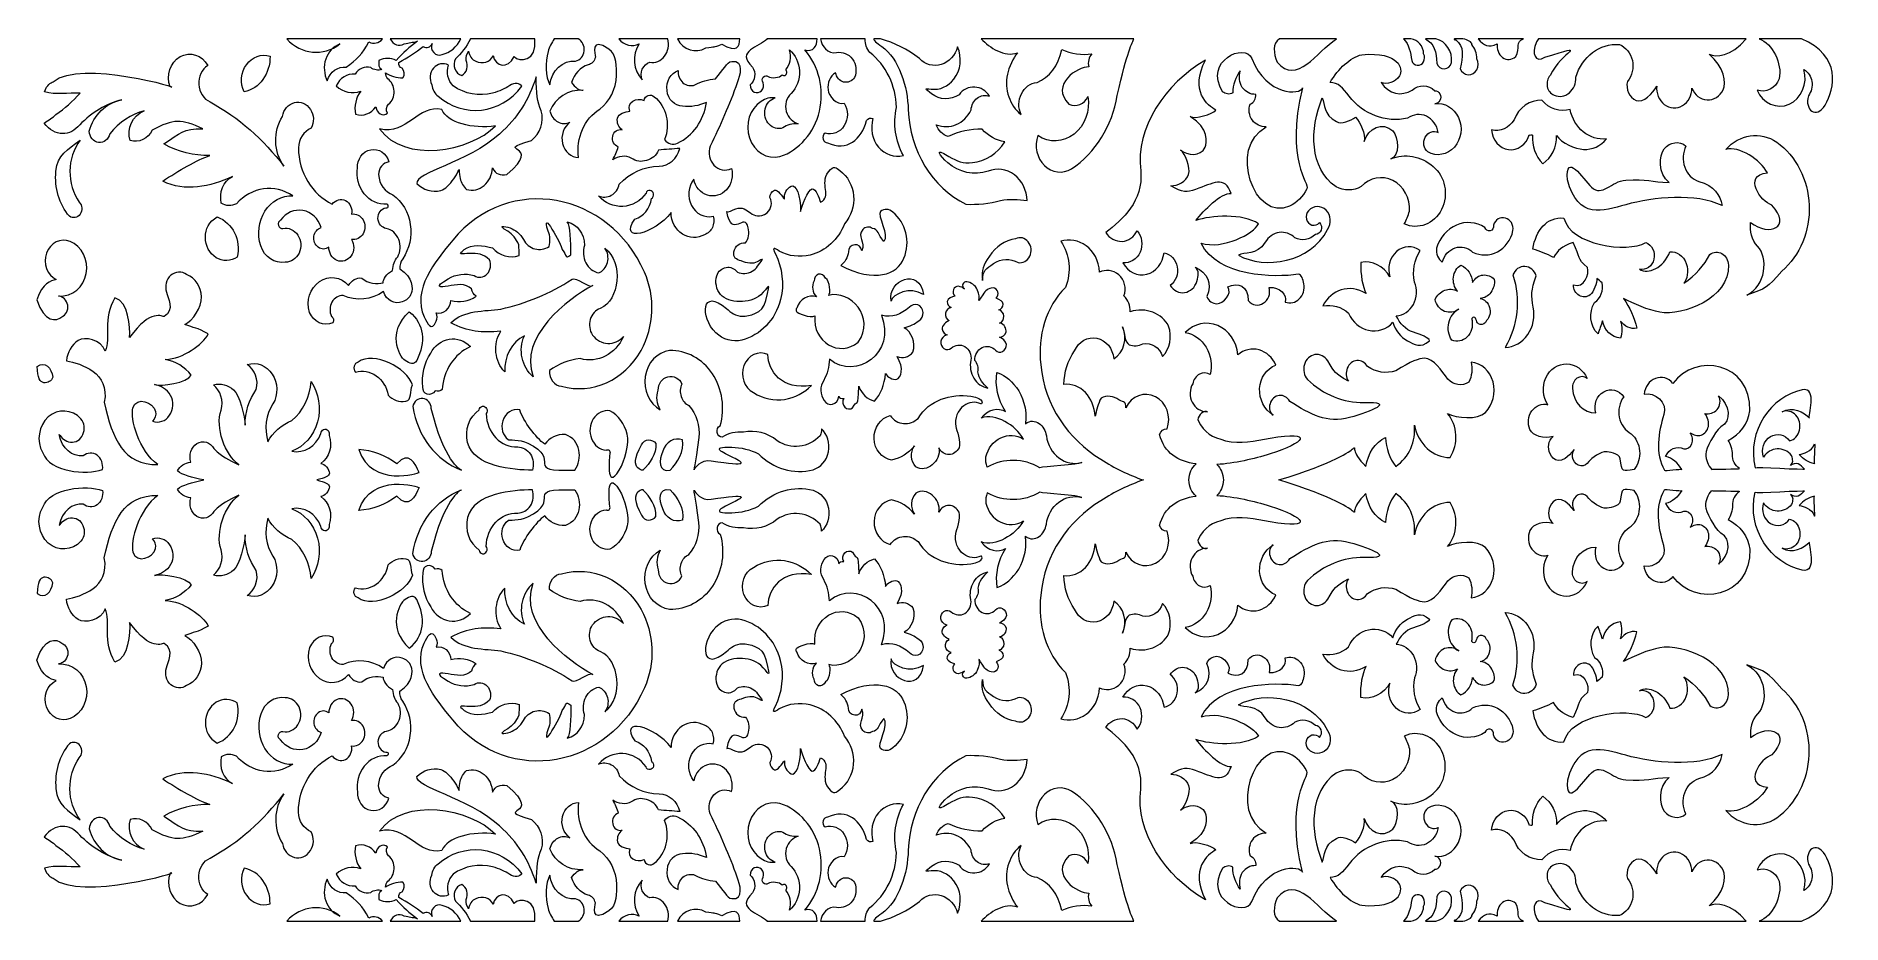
# Model space of a CAD drawing. Header units: millimetres. Extents: x -1201 to 1212, y -594 to 594.
import ezdxf

# ---------------------------------------------------------------- set-up
doc = ezdxf.new("R2010")
doc.units = ezdxf.units.MM
doc.header["$MEASUREMENT"] = 0
doc.layers.add('Layer 1', color=7, linetype='Continuous')

msp = doc.modelspace()

# ---------------------------------------------------------------- linework, layer by layer
at = {"layer": 'Layer 1', "color": 250, "lineweight": 20}
for points, knots in [([(-866.0024, 589.9539), (-866.0024, 589.9539), (-737.9257, 589.9539), (-737.9257, 589.9539), (-742.9807, 584.1377), (-749.5546, 582.5678), (-756.1648, 585.811), (-764.1743, 570.3328), (-772.985, 561.699), (-786.3333, 552.1753), (-797.8146, 553.3683), (-808.2251, 545.9241), (-811.697, 533.7246), (-816.2346, 542.6518), (-817.0358, 553.3683), (-813.8336, 562.8918), (-810.3617, 572.4155), (-803.6876, 579.8564), (-794.8768, 583.1318), (-817.0274, 566.1737), (-846.9148, 568.8433), (-866.0024, 589.9539)], [0, 0, 0, 0, 0.142857143, 0.142857143, 0.142857143, 0.285714286, 0.285714286, 0.285714286, 0.428571429, 0.428571429, 0.428571429, 0.571428571, 0.571428571, 0.571428571, 0.714285714, 0.714285714, 0.714285714, 0.857142857, 0.857142857, 0.857142857, 1, 1, 1, 1]), ([(-727.6129, 589.9539), (-727.6129, 589.9539), (-633.4048, 589.9539), (-633.4048, 589.9539), (-638.3455, 578.9535), (-647.685, 571.2226), (-658.3567, 569.1432), (-662.0932, 567.357), (-666.6306, 568.25), (-669.5684, 571.5224), (-672.5063, 574.7979), (-673.3047, 579.5597), (-671.7049, 583.7283), (-672.5063, 581.3458), (-674.3757, 579.2632), (-676.5096, 578.6667), (-678.9132, 577.7736), (-681.3169, 578.3701), (-683.4536, 579.8564), (-693.5968, 571.819), (-704.5442, 564.6779), (-716.0229, 558.4266), (-716.557, 554.8545), (-714.6876, 551.5821), (-711.7524, 550.6891), (-708.2804, 547.4135), (-707.7462, 541.7588), (-710.6813, 537.89), (-719.2277, 537.5902), (-727.7686, 540.2692), (-733.9113, 544.5862), (-733.6442, 541.1656), (-732.8431, 538.1867), (-730.9734, 536.7003), (-725.9017, 532.8283), (-722.6969, 526.5803), (-722.4298, 520.0324), (-722.1628, 513.188), (-724.8336, 506.6369), (-729.9053, 502.4715), (-733.1101, 499.4957), (-733.6442, 494.1375), (-731.2406, 490.5653), (-734.1757, 488.1828), (-737.9146, 487.8863), (-741.1196, 489.6724), (-744.3216, 491.4585), (-746.4582, 495.0306), (-746.7253, 499.0476), (-753.1324, 489.9689), (-763.8126, 486.1001), (-773.9586, 489.0759), (-776.0926, 500.0889), (-773.6887, 511.3987), (-767.0147, 520.0324), (-778.2292, 515.8638), (-790.7761, 518.5429), (-799.8541, 527.1735), (-795.0466, 537.5902), (-785.1702, 543.8414), (-774.4901, 542.8), (-769.6856, 550.0927), (-761.6761, 553.6648), (-753.6666, 551.5821), (-749.3933, 548.3067), (-743.7903, 547.4135), (-738.7159, 548.903), (-743.7903, 552.4752), (-742.9862, 554.8545), (-742.7193, 561.1058), (-735.2467, 564.6779), (-726.9673, 564.6779), (-719.7592, 561.1058), (-709.6158, 571.819), (-702.9389, 578.5217), (-691.1931, 586.8556), (-698.6684, 584.7729), (-701.6064, 585.5113), (-709.0817, 583.1318), (-716.2816, 579.2664), (-723.3395, 581.9389), (-727.6129, 589.9539)], [0, 0, 0, 0, 0.037037037, 0.037037037, 0.037037037, 0.074074074, 0.074074074, 0.074074074, 0.111111111, 0.111111111, 0.111111111, 0.148148148, 0.148148148, 0.148148148, 0.185185185, 0.185185185, 0.185185185, 0.222222222, 0.222222222, 0.222222222, 0.259259259, 0.259259259, 0.259259259, 0.296296296, 0.296296296, 0.296296296, 0.333333333, 0.333333333, 0.333333333, 0.37037037, 0.37037037, 0.37037037, 0.407407407, 0.407407407, 0.407407407, 0.444444444, 0.444444444, 0.444444444, 0.481481481, 0.481481481, 0.481481481, 0.518518519, 0.518518519, 0.518518519, 0.555555556, 0.555555556, 0.555555556, 0.592592593, 0.592592593, 0.592592593, 0.62962963, 0.62962963, 0.62962963, 0.666666667, 0.666666667, 0.666666667, 0.703703704, 0.703703704, 0.703703704, 0.740740741, 0.740740741, 0.740740741, 0.777777778, 0.777777778, 0.777777778, 0.814814815, 0.814814815, 0.814814815, 0.851851852, 0.851851852, 0.851851852, 0.888888889, 0.888888889, 0.888888889, 0.925925926, 0.925925926, 0.925925926, 0.962962963, 0.962962963, 0.962962963, 1, 1, 1, 1]), ([(-620.4375, 589.9539), (-620.4375, 589.9539), (-534.214, 589.9539), (-534.214, 589.9539), (-530.9591, 559.3617), (-555.6496, 558.633), (-561.9397, 566.393), (-570.1996, 548.729), (-587.5874, 552.8073), (-590.1135, 567.6955), (-593.9582, 558.0494), (-604.2406, 556.4794), (-613.374, 559.9612), (-618.4206, 562.1052), (-622.2654, 567.4667), (-622.9889, 573.4955), (-625.3925, 569.878), (-626.5943, 565.5904), (-626.3523, 561.0349), (-624.6692, 557.8205), (-624.1906, 553.5327), (-625.1505, 549.7801), (-626.3523, 545.7629), (-628.7558, 542.813), (-632.1222, 540.9366), (-636.2063, 542.2778), (-639.5725, 545.492), (-641.2557, 549.7801), (-642.936, 554.0679), (-642.4546, 559.1585), (-640.293, 563.1788), (-634.1699, 570.2683), (-625.0977, 578.8924), (-620.4375, 589.9539)], [0, 0, 0, 0, 0.090909091, 0.090909091, 0.090909091, 0.181818182, 0.181818182, 0.181818182, 0.272727273, 0.272727273, 0.272727273, 0.363636364, 0.363636364, 0.363636364, 0.454545455, 0.454545455, 0.454545455, 0.545454545, 0.545454545, 0.545454545, 0.636363636, 0.636363636, 0.636363636, 0.727272727, 0.727272727, 0.727272727, 0.818181818, 0.818181818, 0.818181818, 0.909090909, 0.909090909, 0.909090909, 1, 1, 1, 1]), ([(-508.3298, 589.9539), (-508.3298, 589.9539), (-476.3476, 589.9539), (-476.3476, 589.9539), (-470.9505, 586.92), (-467.7623, 580.6139), (-468.4997, 573.7599), (-469.2396, 567.1668), (-473.9245, 561.6668), (-479.8393, 560.2934), (-497.096, 561.6668), (-512.133, 547.6522), (-514.3503, 528.4148), (-520.3817, 539.0829), (-520.2899, 558.6814), (-516.6343, 573.0216), (-515.132, 578.9214), (-512.0718, 584.6505), (-508.3298, 589.9539)], [0, 0, 0, 0, 0.166666667, 0.166666667, 0.166666667, 0.333333333, 0.333333333, 0.333333333, 0.5, 0.5, 0.5, 0.666666667, 0.666666667, 0.666666667, 0.833333333, 0.833333333, 0.833333333, 1, 1, 1, 1]), ([(-435.4267, 576.3519), (-425.214, 569.5171), (-424.8021, 550.6762), (-425.2, 540.9044), (-425.9345, 522.9501), (-434.2304, 506.3563), (-447.4063, 496.0204), (-468.1461, 483.5049), (-479.6137, 457.3907), (-475.9525, 431.2766), (-485.9566, 431.5475), (-494.7425, 439.1657), (-497.4272, 450.0465), (-499.867, 460.9275), (-495.9638, 472.3532), (-487.4231, 478.3401), (-492.5448, 475.8899), (-498.6456, 476.1606), (-503.7702, 478.8817), (-508.8947, 481.8735), (-512.798, 487.0415), (-514.264, 493.2993), (-506.6969, 511.2536), (-490.3496, 522.4054), (-469.8544, 521.1834), (-474.2444, 520.5031), (-481.3219, 524.8522), (-485.2252, 531.7902), (-481.5668, 543.0806), (-473.5129, 551.7852), (-463.2666, 555.322), (-458.3841, 556.1377), (-454.4808, 560.2192), (-453.5045, 565.658), (-453.7047, 568.882), (-461.3246, 593.6807), (-435.4267, 576.3519)], [0, 0, 0, 0, 0.083333333, 0.083333333, 0.083333333, 0.166666667, 0.166666667, 0.166666667, 0.25, 0.25, 0.25, 0.333333333, 0.333333333, 0.333333333, 0.416666667, 0.416666667, 0.416666667, 0.5, 0.5, 0.5, 0.583333333, 0.583333333, 0.583333333, 0.666666667, 0.666666667, 0.666666667, 0.75, 0.75, 0.75, 0.833333333, 0.833333333, 0.833333333, 0.916666667, 0.916666667, 0.916666667, 1, 1, 1, 1]), ([(-422.1287, 589.9539), (-422.1287, 589.9539), (-356.759, 589.9539), (-356.759, 589.9539), (-354.6448, 581.8005), (-356.2972, 573.1279), (-361.0128, 566.8154), (-365.9705, 560.5029), (-373.5237, 557.3434), (-380.8403, 558.6588), (-385.0885, 557.3434), (-388.6301, 553.9228), (-390.7556, 549.4479), (-392.6418, 544.9763), (-392.6418, 539.7115), (-390.9893, 535.2399), (-403.2636, 547.8681), (-404.9161, 568.6596), (-394.7673, 583.3962), (-404.1984, 578.6635), (-415.282, 581.2878), (-422.1287, 589.9539)], [0, 0, 0, 0, 0.142857143, 0.142857143, 0.142857143, 0.285714286, 0.285714286, 0.285714286, 0.428571429, 0.428571429, 0.428571429, 0.571428571, 0.571428571, 0.571428571, 0.714285714, 0.714285714, 0.714285714, 0.857142857, 0.857142857, 0.857142857, 1, 1, 1, 1]), ([(-343.7504, 589.9539), (-343.7504, 589.9539), (-260.5229, 589.9539), (-260.5229, 589.9539), (-260.9431, 580.2819), (-263.6415, 570.6552), (-284.6376, 582.6934), (-296.3834, 577.3351), (-293.3037, 580.7494), (-305.8506, 577.7736), (-319.1932, 569.7427), (-336.2695, 575.0914), (-343.7504, 589.9539)], [0, 0, 0, 0, 0.25, 0.25, 0.25, 0.5, 0.5, 0.5, 0.75, 0.75, 0.75, 1, 1, 1, 1]), ([(-224.4872, 589.9539), (-224.4872, 589.9539), (-157.0646, 589.9539), (-157.0646, 589.9539), (-157.0646, 580.759), (-162.5534, 571.5643), (-173.5286, 575.0946), (-154.5719, 553.3683), (-147.3636, 522.4117), (-154.0378, 493.2412), (-160.979, 464.0741), (-181.0041, 441.1548), (-206.7655, 432.5242), (-223.9864, 428.359), (-241.3408, 439.0721), (-247.4808, 457.5262), (-253.8878, 475.6835), (-247.2137, 496.5168), (-231.7288, 506.0404), (-226.39, 510.209), (-219.716, 511.9951), (-213.3091, 511.1021), (-219.716, 509.3159), (-224.7876, 503.3613), (-226.6544, 496.2203), (-228.2597, 488.7792), (-226.1229, 481.0418), (-221.3157, 475.6835), (-216.5111, 470.6219), (-209.5699, 468.5392), (-202.8958, 470.9216), (-197.5571, 475.3836), (-190.6131, 476.8732), (-182.3393, 476.28), (-189.0134, 478.3627), (-195.9518, 484.314), (-198.3555, 492.9446), (-200.7592, 501.5784), (-198.3555, 511.1021), (-191.9485, 516.7568), (-184.4731, 524.4944), (-180.2027, 535.5075), (-180.7369, 547.117), (-181.2711, 558.4266), (-186.3427, 568.8433), (-194.0852, 575.0946), (-190.8802, 565.2744), (-193.0167, 555.1544), (-199.1567, 548.7547), (-198.0886, 547.7135), (-197.5571, 546.2239), (-197.5571, 544.7344), (-197.8214, 542.9484), (-198.8924, 541.7588), (-199.9579, 541.1656), (-201.2933, 540.5691), (-202.8958, 540.8656), (-203.9641, 541.7588), (-206.8992, 537.5902), (-218.6478, 536.997), (-222.6511, 539.6761), (-224.5204, 541.1656), (-227.1913, 540.5691), (-229.0609, 538.783), (-230.6604, 536.7003), (-230.9276, 533.7246), (-229.3251, 531.3421), (-227.9897, 527.77), (-228.791, 523.6014), (-231.4618, 520.6289), (-234.1325, 517.9465), (-237.8687, 517.3534), (-241.3408, 518.8395), (-244.5428, 520.6289), (-246.4124, 524.4944), (-246.4124, 528.3664), (-240.0053, 534.3178), (-238.67, 544.7344), (-243.4774, 552.1753), (-266.9411, 574.208), (-234.1937, 579.4502), (-223.9001, 589.409), (-224.0894, 589.5927), (-224.2868, 589.7733), (-224.4872, 589.9539)], [0, 0, 0, 0, 0.035714286, 0.035714286, 0.035714286, 0.071428571, 0.071428571, 0.071428571, 0.107142857, 0.107142857, 0.107142857, 0.142857143, 0.142857143, 0.142857143, 0.178571429, 0.178571429, 0.178571429, 0.214285714, 0.214285714, 0.214285714, 0.25, 0.25, 0.25, 0.285714286, 0.285714286, 0.285714286, 0.321428571, 0.321428571, 0.321428571, 0.357142857, 0.357142857, 0.357142857, 0.392857143, 0.392857143, 0.392857143, 0.428571429, 0.428571429, 0.428571429, 0.464285714, 0.464285714, 0.464285714, 0.5, 0.5, 0.5, 0.535714286, 0.535714286, 0.535714286, 0.571428571, 0.571428571, 0.571428571, 0.607142857, 0.607142857, 0.607142857, 0.642857143, 0.642857143, 0.642857143, 0.678571429, 0.678571429, 0.678571429, 0.714285714, 0.714285714, 0.714285714, 0.75, 0.75, 0.75, 0.785714286, 0.785714286, 0.785714286, 0.821428571, 0.821428571, 0.821428571, 0.857142857, 0.857142857, 0.857142857, 0.892857143, 0.892857143, 0.892857143, 0.928571429, 0.928571429, 0.928571429, 0.964285714, 0.964285714, 0.964285714, 1, 1, 1, 1]), ([(-152.4074, 589.9539), (-152.4074, 589.9539), (-92.8273, 589.9539), (-92.8273, 589.9539), (-92.9247, 583.1062), (-90.9161, 576.3649), (-86.7625, 571.819), (-64.8679, 554.8545), (-51.7868, 527.4701), (-51.2526, 498.3029), (-55.7929, 476.28), (-52.588, 453.3575), (-41.9076, 434.0137), (-53.9233, 430.7382), (-66.7375, 435.2034), (-75.2811, 445.3234), (-83.5575, 455.4434), (-86.4925, 470.0255), (-82.4893, 483.4211), (-85.6915, 484.9105), (-89.1634, 483.7208), (-91.0302, 480.7419), (-97.5345, 455.1759), (-117.5013, 439.027), (-143.0931, 450.9783), (-145.7638, 450.6817), (-148.4319, 452.7643), (-149.2331, 455.7401), (-150.0344, 459.0124), (-148.9661, 462.288), (-146.5625, 463.7774), (-136.9533, 460.8016), (-126.8073, 464.6704), (-120.9342, 473.8974), (-115.3256, 482.8247), (-115.3256, 495.0306), (-121.2014, 503.9577), (-130.8995, 501.327), (-141.4907, 512.888), (-142.5591, 521.8153), (-143.6273, 531.0454), (-139.8883, 540.2692), (-132.4129, 544.7344), (-131.3446, 538.4863), (-127.0742, 533.7246), (-121.7327, 532.2351), (-116.394, 531.0454), (-110.521, 533.1282), (-107.0518, 538.1867), (-103.847, 546.5206), (-104.9152, 556.0441), (-109.987, 562.8918), (-115.0614, 570.0362), (-123.3352, 573.3117), (-131.0776, 571.5224), (-143.2157, 569.9911), (-151.2668, 579.9628), (-152.4074, 589.9539)], [0, 0, 0, 0, 0.052631579, 0.052631579, 0.052631579, 0.105263158, 0.105263158, 0.105263158, 0.157894737, 0.157894737, 0.157894737, 0.210526316, 0.210526316, 0.210526316, 0.263157895, 0.263157895, 0.263157895, 0.315789474, 0.315789474, 0.315789474, 0.368421053, 0.368421053, 0.368421053, 0.421052632, 0.421052632, 0.421052632, 0.473684211, 0.473684211, 0.473684211, 0.526315789, 0.526315789, 0.526315789, 0.578947368, 0.578947368, 0.578947368, 0.631578947, 0.631578947, 0.631578947, 0.684210526, 0.684210526, 0.684210526, 0.736842105, 0.736842105, 0.736842105, 0.789473684, 0.789473684, 0.789473684, 0.842105263, 0.842105263, 0.842105263, 0.894736842, 0.894736842, 0.894736842, 0.947368421, 0.947368421, 0.947368421, 1, 1, 1, 1]), ([(-81.2457, 589.9539), (-81.2457, 589.9539), (-72.5213, 589.9539), (-72.5213, 589.9539), (-53.8649, 584.8889), (-36.0099, 575.9683), (-20.55, 563.4883), (-12.5434, 555.4509), (-1.596, 552.4752), (8.8172, 555.7476), (19.2302, 559.0231), (27.237, 567.6537), (30.442, 579.2632), (36.8489, 564.9745), (34.9822, 548.01), (25.6373, 536.1039), (18.0447, 526.1892), (6.7511, 521.3824), (-4.5197, 522.8024), (-14.8152, 524.0992), (-13.0192, 522.9478), (-4.1741, 516.2917), (6.6088, 508.1773), (20.8955, 507.3645), (32.5757, 515.2706), (37.6501, 522.1151), (45.3925, 525.9838), (53.402, 525.3874), (61.4115, 525.0908), (68.6199, 520.6289), (73.1572, 513.188), (67.8185, 515.2706), (61.6787, 514.3744), (56.8712, 510.8055), (52.0666, 507.2333), (49.1288, 501.2786), (48.5975, 495.0306), (39.7839, 476.28), (20.0287, 467.946), (2.143, 475.0871), (4.8137, 467.3495), (10.6867, 461.3949), (17.8949, 459.3123), (32.3115, 466.1566), (47.7934, 469.4322), (63.281, 469.1355), (71.5577, 459.9086), (82.235, 453.954), (93.7137, 452.1678), (83.5705, 436.393), (67.8185, 426.2762), (50.4641, 424.4869), (37.8573, 422.9738), (29.8925, 426.0166), (19.025, 432.8177), (-2.4118, 446.2339), (6.7872, 433.3864), (17.5022, 424.2087), (32.5307, 411.336), (52.4733, 406.6077), (71.2878, 412.8805), (83.0364, 417.9391), (96.1174, 416.1562), (106.5305, 408.1188), (116.9437, 400.3814), (123.0807, 387.5789), (123.3507, 373.5934), (111.6022, 375.676), (99.8564, 375.9726), (88.108, 373.89), (72.8928, 369.7213), (57.1382, 367.9353), (41.6534, 368.8283), (-3.4656, 391.151), (-33.364, 440.2618), (-35.5006, 495.0306), (-35.7288, 525.123), (-48.045, 563.801), (-70.699, 579.8048), (-78.4664, 585.292), (-81.5629, 587.6939), (-81.2457, 589.9539)], [0, 0, 0, 0, 0.037037037, 0.037037037, 0.037037037, 0.074074074, 0.074074074, 0.074074074, 0.111111111, 0.111111111, 0.111111111, 0.148148148, 0.148148148, 0.148148148, 0.185185185, 0.185185185, 0.185185185, 0.222222222, 0.222222222, 0.222222222, 0.259259259, 0.259259259, 0.259259259, 0.296296296, 0.296296296, 0.296296296, 0.333333333, 0.333333333, 0.333333333, 0.37037037, 0.37037037, 0.37037037, 0.407407407, 0.407407407, 0.407407407, 0.444444444, 0.444444444, 0.444444444, 0.481481481, 0.481481481, 0.481481481, 0.518518519, 0.518518519, 0.518518519, 0.555555556, 0.555555556, 0.555555556, 0.592592593, 0.592592593, 0.592592593, 0.62962963, 0.62962963, 0.62962963, 0.666666667, 0.666666667, 0.666666667, 0.703703704, 0.703703704, 0.703703704, 0.740740741, 0.740740741, 0.740740741, 0.777777778, 0.777777778, 0.777777778, 0.814814815, 0.814814815, 0.814814815, 0.851851852, 0.851851852, 0.851851852, 0.888888889, 0.888888889, 0.888888889, 0.925925926, 0.925925926, 0.925925926, 0.962962963, 0.962962963, 0.962962963, 1, 1, 1, 1]), ([(62.235, 589.9539), (62.235, 589.9539), (266.0357, 589.9539), (266.0357, 589.9539), (264.4806, 585.0308), (257.1471, 573.9726), (244.0214, 514.3744), (237.0804, 473.301), (214.9214, 437.5828), (182.8864, 416.0047), (171.1377, 409.0086), (156.4543, 410.798), (146.5752, 420.6181), (136.4319, 430.4415), (132.96, 446.5131), (137.7673, 460.5051), (152.985, 450.3818), (171.939, 451.2748), (186.3554, 462.5877), (200.772, 473.8974), (207.9803, 493.5411), (204.7781, 512.888), (200.2378, 502.4715), (189.0263, 498.0064), (179.4144, 502.7681), (153.2966, 528.6114), (191.4772, 553.1973), (205.8437, 552.4752), (204.244, 558.7234), (205.8437, 565.5709), (210.1169, 570.0362), (196.7102, 567.4924), (182.3382, 570.4553), (169.6689, 575.5427), (165.2649, 554.2614), (153.2492, 538.1867), (136.699, 531.6386), (127.8882, 530.7458), (120.1459, 525.0908), (115.8727, 516.4602), (111.6022, 507.8265), (111.3351, 497.7063), (115.3385, 488.7792), (100.1209, 500.982), (92.9124, 522.1151), (97.1858, 542.6518), (98.9385, 551.508), (105.2425, 564.8907), (110.5033, 571.3258), (93.5246, 565.0778), (73.2018, 578.0735), (62.235, 589.9539)], [0, 0, 0, 0, 0.058823529, 0.058823529, 0.058823529, 0.117647059, 0.117647059, 0.117647059, 0.176470588, 0.176470588, 0.176470588, 0.235294118, 0.235294118, 0.235294118, 0.294117647, 0.294117647, 0.294117647, 0.352941176, 0.352941176, 0.352941176, 0.411764706, 0.411764706, 0.411764706, 0.470588235, 0.470588235, 0.470588235, 0.529411765, 0.529411765, 0.529411765, 0.588235294, 0.588235294, 0.588235294, 0.647058824, 0.647058824, 0.647058824, 0.705882353, 0.705882353, 0.705882353, 0.764705882, 0.764705882, 0.764705882, 0.823529412, 0.823529412, 0.823529412, 0.882352941, 0.882352941, 0.882352941, 0.941176471, 0.941176471, 0.941176471, 1, 1, 1, 1]), ([(384.8009, 519.3102), (388.5176, 515.9959), (393.7229, 515.1674), (398.1854, 517.6531), (398.1854, 528.4308), (401.9048, 538.9312), (408.3481, 547.2234), (406.1168, 539.7631), (407.1101, 531.471), (411.0746, 525.1134), (415.2891, 519.033), (421.9828, 515.4416), (428.9241, 515.7188), (429.6667, 510.1929), (426.6928, 504.9409), (421.7353, 502.7294), (419.006, 495.5432), (419.9993, 487.2543), (424.4616, 481.174), (428.6765, 475.0968), (435.8652, 472.3306), (442.9287, 472.1919), (391.5279, 445.0299), (427.3801, 344.194), (474.2851, 366.2104), (484.1613, 370.9079), (492.1513, 379.1161), (497.2814, 389.1748), (501.6353, 397.7054), (467.4023, 425.5992), (491.4253, 524.5523), (488.799, 514.6581), (443.9498, 513.1171), (423.844, 563.5236), (414.9443, 585.8369), (358.9113, 560.5577), (384.8009, 519.3102)], [0, 0, 0, 0, 0.083333333, 0.083333333, 0.083333333, 0.166666667, 0.166666667, 0.166666667, 0.25, 0.25, 0.25, 0.333333333, 0.333333333, 0.333333333, 0.416666667, 0.416666667, 0.416666667, 0.5, 0.5, 0.5, 0.583333333, 0.583333333, 0.583333333, 0.666666667, 0.666666667, 0.666666667, 0.75, 0.75, 0.75, 0.833333333, 0.833333333, 0.833333333, 0.916666667, 0.916666667, 0.916666667, 1, 1, 1, 1]), ([(460.9342, 589.9539), (460.9342, 589.9539), (537.1034, 589.9539), (537.1034, 589.9539), (509.8645, 572.6798), (484.1892, 527.1671), (457.6819, 559.0037), (452.8829, 570.3006), (450.8408, 584.2829), (460.9342, 589.9539)], [0, 0, 0, 0, 0.333333333, 0.333333333, 0.333333333, 0.666666667, 0.666666667, 0.666666667, 1, 1, 1, 1]), ([(626.3928, 589.9539), (626.3928, 589.9539), (636.297, 589.9539), (636.297, 589.9539), (645.7948, 588.9447), (653.1534, 580.3657), (653.4176, 569.7364), (655.02, 566.4608), (655.02, 562.5951), (653.1506, 559.3197), (651.5481, 556.0441), (648.3431, 554.5579), (644.874, 554.8545), (641.6719, 555.1544), (638.7341, 557.5337), (637.3986, 560.8092), (635.7989, 572.1059), (634.1214, 582.513), (626.3928, 589.9539)], [0, 0, 0, 0, 0.166666667, 0.166666667, 0.166666667, 0.333333333, 0.333333333, 0.333333333, 0.5, 0.5, 0.5, 0.666666667, 0.666666667, 0.666666667, 0.833333333, 0.833333333, 0.833333333, 1, 1, 1, 1]), ([(655.66, 589.9539), (655.66, 589.9539), (669.8205, 589.9539), (669.8205, 589.9539), (683.2438, 586.9297), (692.2686, 573.2698), (690.6745, 558.13), (689.6035, 553.3683), (685.6001, 550.0927), (681.0627, 549.796), (676.5224, 549.796), (672.519, 552.7719), (670.9165, 557.5337), (670.9165, 571.5031), (667.1136, 584.2861), (655.66, 589.9539)], [0, 0, 0, 0, 0.2, 0.2, 0.2, 0.4, 0.4, 0.4, 0.6, 0.6, 0.6, 0.8, 0.8, 0.8, 1, 1, 1, 1]), ([(694.5639, 589.9539), (694.5639, 589.9539), (705.9758, 589.9539), (705.9758, 589.9539), (712.2159, 588.503), (718.4004, 585.8561), (717.6381, 582.2388), (722.1756, 577.4771), (724.5794, 570.3328), (724.3122, 563.34), (726.7159, 558.7234), (726.7159, 553.3683), (724.3122, 548.6032), (721.9085, 544.1413), (717.6381, 541.7588), (712.8307, 542.0553), (708.2932, 542.3552), (704.02, 545.3309), (702.1533, 550.0927), (705.9592, 565.9353), (707.887, 580.053), (696.4141, 588.6803), (694.2078, 588.6901), (693.2008, 589.0994), (694.5639, 589.9539)], [0, 0, 0, 0, 0.125, 0.125, 0.125, 0.25, 0.25, 0.25, 0.375, 0.375, 0.375, 0.5, 0.5, 0.5, 0.625, 0.625, 0.625, 0.75, 0.75, 0.75, 0.875, 0.875, 0.875, 1, 1, 1, 1]), ([(726.0315, 589.9539), (726.0315, 589.9539), (786.7411, 589.9539), (786.7411, 589.9539), (775.6436, 585.998), (782.9269, 577.8607), (776.3723, 566.4608), (771.5651, 561.4024), (764.0927, 560.8092), (758.7511, 564.9745), (753.1453, 569.1432), (751.0115, 577.1772), (751.6346, 583.119), (739.5855, 578.1961), (734.475, 580.7752), (726.0315, 589.9539)], [0, 0, 0, 0, 0.2, 0.2, 0.2, 0.4, 0.4, 0.4, 0.6, 0.6, 0.6, 0.8, 0.8, 0.8, 1, 1, 1, 1]), ([(806.7635, 589.9539), (806.7635, 589.9539), (1084.4077, 589.9539), (1084.4077, 589.9539), (1063.9209, 565.8289), (1044.1573, 564.9164), (1034.8041, 569.4397), (1055.6834, 552.9749), (1057.7642, 530.7458), (1053.4938, 521.8153), (1049.4877, 513.188), (1040.9468, 507.8265), (1032.1362, 508.4229), (1023.3253, 508.7195), (1015.316, 514.9707), (1011.8468, 524.0496), (1011.8468, 514.3744), (1007.0394, 505.4473), (999.2969, 500.6854), (991.8216, 496.2203), (982.2096, 496.8166), (975.0014, 502.1749), (967.7931, 507.8265), (964.057, 517.3534), (964.8583, 526.8769), (960.0508, 517.3534), (946.4355, 503.6612), (937.3578, 507.5298), (928.2801, 511.6953), (923.2083, 522.7115), (925.6119, 533.1282), (932.019, 540.5691), (934.4226, 550.9857), (932.2861, 561.1058), (930.1494, 570.9292), (923.7425, 578.9633), (914.9345, 582.5355), (888.7695, 584.3215), (865.0081, 566.1641), (856.7316, 538.783), (857.2657, 530.4491), (854.0636, 522.7115), (848.1879, 517.9465), (842.315, 512.888), (834.5726, 511.6953), (827.8986, 514.5259), (823.094, 516.4602), (819.622, 520.6289), (818.5564, 526.2805), (817.4853, 531.6386), (819.0877, 537.2935), (822.5598, 541.1656), (837.1154, 572.8699), (878.601, 585.2146), (815.3516, 565.2744), (802.1536, 556.444), (797.7106, 571.6611), (803.7977, 584.7632), (804.3263, 585.9045), (805.9204, 588.8576), (806.7635, 589.9539)], [0, 0, 0, 0, 0.05, 0.05, 0.05, 0.1, 0.1, 0.1, 0.15, 0.15, 0.15, 0.2, 0.2, 0.2, 0.25, 0.25, 0.25, 0.3, 0.3, 0.3, 0.35, 0.35, 0.35, 0.4, 0.4, 0.4, 0.45, 0.45, 0.45, 0.5, 0.5, 0.5, 0.55, 0.55, 0.55, 0.6, 0.6, 0.6, 0.65, 0.65, 0.65, 0.7, 0.7, 0.7, 0.75, 0.75, 0.75, 0.8, 0.8, 0.8, 0.85, 0.85, 0.85, 0.9, 0.9, 0.9, 0.95, 0.95, 0.95, 1, 1, 1, 1]), ([(1101.6843, 589.9539), (1101.6843, 589.9539), (1158.4768, 589.9539), (1158.4768, 589.9539), (1212.309, 567.6407), (1202.8892, 522.7954), (1189.8358, 501.4236), (1177.8731, 481.8381), (1162.1992, 494.7629), (1167.4933, 513.7812), (1171.4966, 519.1393), (1173.3662, 526.2805), (1172.2978, 533.1282), (1170.9624, 539.9727), (1167.2262, 545.6274), (1161.6176, 548.903), (1166.9563, 530.1492), (1158.1485, 509.9124), (1141.8623, 502.4715), (1125.3093, 495.3271), (1106.3552, 503.6612), (1098.88, 521.5186), (1110.6256, 517.0534), (1123.7068, 523.6014), (1128.5141, 536.7003), (1132.7817, 556.6051), (1119.7563, 583.9218), (1101.6843, 589.9539)], [0, 0, 0, 0, 0.111111111, 0.111111111, 0.111111111, 0.222222222, 0.222222222, 0.222222222, 0.333333333, 0.333333333, 0.333333333, 0.444444444, 0.444444444, 0.444444444, 0.555555556, 0.555555556, 0.555555556, 0.666666667, 0.666666667, 0.666666667, 0.777777778, 0.777777778, 0.777777778, 0.888888889, 0.888888889, 0.888888889, 1, 1, 1, 1]), ([(-779.2752, 321.7326), (-773.1574, 320.5978), (-767.293, 323.7218), (-763.9767, 329.4056), (-760.6635, 335.0927), (-760.6635, 342.1984), (-763.9767, 347.8854), (-767.293, 353.5693), (-773.1574, 356.6933), (-779.2752, 355.7004), (-778.001, 363.2315), (-781.3145, 370.6241), (-787.4321, 373.7482), (-793.5527, 376.8753), (-800.6913, 374.8861), (-805.0257, 368.9187), (-832.0504, 381.7081), (-849.8972, 411.2687), (-850.4063, 444.2401), (-849.8972, 455.8947), (-843.2676, 466.4114), (-833.0715, 470.3897), (-828.9902, 478.3497), (-829.5021, 488.2989), (-834.3455, 495.6882), (-839.445, 503.3613), (-847.6047, 506.7723), (-855.7617, 504.7831), (-863.9186, 502.5101), (-870.039, 495.4046), (-871.5693, 486.3097), (-884.3166, 466.1277), (-883.5515, 438.8401), (-869.786, 419.5123), (-896.8106, 455.6111), (-930.4622, 484.888), (-968.4508, 505.6374), (-977.1196, 509.6158), (-982.9843, 518.7138), (-983.4962, 528.9434), (-984.2585, 539.46), (-979.4148, 549.1255), (-971.511, 554.5256), (-979.1617, 568.4531), (-995.2224, 573.5729), (-1008.4817, 566.1803), (-1021.7379, 558.5041), (-1027.3465, 541.1688), (-1021.7379, 525.8163), (-999.874, 521.696), (-1141.7105, 563.846), (-1178.0244, 532.6382), (-1181.8497, 530.9326), (-1185.9281, 529.2273), (-1189.7535, 518.9976), (-1174.2018, 515.0159), (-1158.1385, 517.5758), (-1142.0777, 517.4308), (-1151.7647, 506.2048), (-1162.7288, 496.8263), (-1174.455, 488.8663), (-1178.5363, 484.3206), (-1184.1448, 482.0444), (-1190.0094, 477.2118), (-1175.9851, 458.4547), (-1155.081, 459.5894), (-1142.5868, 474.9388), (-1126.5233, 491.7099), (-1106.8934, 503.3613), (-1086.4954, 508.3358), (-1107.9142, 504.2156), (-1124.2281, 488.0152), (-1129.8395, 466.4114), (-1129.5836, 458.7383), (-1124.2281, 452.2002), (-1117.3454, 451.3458), (-1110.4626, 450.7783), (-1104.0891, 455.6111), (-1102.3029, 463.0004), (-1090.0648, 478.6334), (-1073.4922, 489.437), (-1056.4105, 493.6991), (-1072.2181, 487.7315), (-1080.1218, 470.1061), (-1075.2783, 453.9056), (-1063.552, 450.4947), (-1051.3137, 456.1818), (-1045.7051, 467.8331), (-1017.1476, 483.1825), (-1006.7512, 482.9921), (-977.9431, 469.6322), (-1004.4559, 470.4864), (-1007.7164, 464.1385), (-1030.1509, 449.3566), (-1011.0298, 438.8401), (-989.867, 433.7236), (-968.7068, 434.0072), (-985.8052, 428.3428), (-1010.9381, 413.2674), (-1031.681, 399.7269), (-1002.1051, 384.6613), (-968.4508, 392.2247), (-938.6218, 405.8685), (-950.604, 399.3303), (-956.7246, 384.5484), (-953.4112, 370.0534), (-947.2908, 366.0751), (-939.6428, 365.7914), (-933.2693, 369.4861), (-913.1273, 391.9409), (-882.0212, 396.203), (-857.801, 380.0026), (-872.5874, 380.5701), (-886.6117, 372.8971), (-895.0247, 359.5369), (-903.6934, 346.1767), (-905.7326, 328.8382), (-900.6332, 313.2052), (-895.7897, 298.1395), (-881.7682, 289.0449), (-867.8719, 291.3208), (-860.352, 291.0373), (-853.2133, 295.8668), (-849.388, 303.5398), (-845.8188, 311.2161), (-846.3279, 320.5978), (-851.1714, 327.4165), (-855.7617, 334.5252), (-863.4096, 337.9363), (-871.06, 336.5144), (-873.6084, 335.9439), (-876.4128, 337.6493), (-876.9219, 340.4929), (-877.6897, 343.3365), (-876.6687, 346.4636), (-874.1175, 347.4567), (-866.9789, 357.5477), (-855.7617, 362.3804), (-844.2886, 360.388), (-833.0715, 358.3988), (-823.6375, 349.5876), (-820.0683, 337.6493), (-824.9117, 336.2276), (-828.737, 331.6818), (-829.7552, 325.9978), (-830.5231, 320.3142), (-828.228, 314.6271), (-823.8935, 311.2161), (-819.8123, 308.0888), (-814.2036, 308.0888), (-809.6134, 311.4997), (-809.8692, 303.8235), (-805.5376, 296.4341), (-798.652, 293.5939), (-792.0224, 291.0373), (-784.3746, 293.3102), (-779.7872, 299.5614), (-775.4526, 306.0996), (-775.1967, 314.9106), (-779.2752, 321.7326)], [0, 0, 0, 0, 0.018867925, 0.018867925, 0.018867925, 0.037735849, 0.037735849, 0.037735849, 0.056603774, 0.056603774, 0.056603774, 0.075471698, 0.075471698, 0.075471698, 0.094339623, 0.094339623, 0.094339623, 0.113207547, 0.113207547, 0.113207547, 0.132075472, 0.132075472, 0.132075472, 0.150943396, 0.150943396, 0.150943396, 0.169811321, 0.169811321, 0.169811321, 0.188679245, 0.188679245, 0.188679245, 0.20754717, 0.20754717, 0.20754717, 0.226415094, 0.226415094, 0.226415094, 0.245283019, 0.245283019, 0.245283019, 0.264150943, 0.264150943, 0.264150943, 0.283018868, 0.283018868, 0.283018868, 0.301886792, 0.301886792, 0.301886792, 0.320754717, 0.320754717, 0.320754717, 0.339622642, 0.339622642, 0.339622642, 0.358490566, 0.358490566, 0.358490566, 0.377358491, 0.377358491, 0.377358491, 0.396226415, 0.396226415, 0.396226415, 0.41509434, 0.41509434, 0.41509434, 0.433962264, 0.433962264, 0.433962264, 0.452830189, 0.452830189, 0.452830189, 0.471698113, 0.471698113, 0.471698113, 0.490566038, 0.490566038, 0.490566038, 0.509433962, 0.509433962, 0.509433962, 0.528301887, 0.528301887, 0.528301887, 0.547169811, 0.547169811, 0.547169811, 0.566037736, 0.566037736, 0.566037736, 0.58490566, 0.58490566, 0.58490566, 0.603773585, 0.603773585, 0.603773585, 0.622641509, 0.622641509, 0.622641509, 0.641509434, 0.641509434, 0.641509434, 0.660377358, 0.660377358, 0.660377358, 0.679245283, 0.679245283, 0.679245283, 0.698113208, 0.698113208, 0.698113208, 0.716981132, 0.716981132, 0.716981132, 0.735849057, 0.735849057, 0.735849057, 0.754716981, 0.754716981, 0.754716981, 0.773584906, 0.773584906, 0.773584906, 0.79245283, 0.79245283, 0.79245283, 0.811320755, 0.811320755, 0.811320755, 0.830188679, 0.830188679, 0.830188679, 0.849056604, 0.849056604, 0.849056604, 0.867924528, 0.867924528, 0.867924528, 0.886792453, 0.886792453, 0.886792453, 0.905660377, 0.905660377, 0.905660377, 0.924528302, 0.924528302, 0.924528302, 0.943396226, 0.943396226, 0.943396226, 0.962264151, 0.962264151, 0.962264151, 0.981132075, 0.981132075, 0.981132075, 1, 1, 1, 1]), ([(-922.9283, 518.991), (-902.3719, 523.3047), (-887.6884, 543.5449), (-888.2226, 566.7605), (-899.9684, 570.3328), (-912.2511, 565.8676), (-919.7264, 555.4509), (-927.2015, 545.3309), (-928.537, 530.7458), (-922.9283, 518.991)], [0, 0, 0, 0, 0.333333333, 0.333333333, 0.333333333, 0.666666667, 0.666666667, 0.666666667, 1, 1, 1, 1]), ([(-551.7324, 526.4932), (-580.1482, 489.0759), (-630.1219, 483.6145), (-663.6844, 513.52), (-667.8463, 516.3893), (-671.2794, 522.3955), (-672.0111, 528.679), (-675.6861, 535.7783), (-674.9517, 545.0633), (-669.8076, 550.7986), (-664.6637, 556.8082), (-656.579, 558.446), (-649.9635, 554.8932), (-652.9041, 545.0633), (-650.453, 534.1373), (-643.5953, 527.0381), (-627.9158, 516.1122), (-608.8088, 512.5625), (-590.9258, 517.4791), (-581.8619, 519.939), (-574.3169, 522.8823), (-567.846, 527.4347), (-561.3723, 531.9836), (-553.8022, 530.2332), (-551.7324, 526.4932)], [0, 0, 0, 0, 0.125, 0.125, 0.125, 0.25, 0.25, 0.25, 0.375, 0.375, 0.375, 0.5, 0.5, 0.5, 0.625, 0.625, 0.625, 0.75, 0.75, 0.75, 0.875, 0.875, 0.875, 1, 1, 1, 1]), ([(-292.8668, 536.4005), (-302.4788, 535.8072), (-311.8209, 533.1282), (-320.3646, 528.3664), (-325.7033, 526.2805), (-331.8459, 527.4701), (-336.3833, 531.3421), (-340.921, 535.2109), (-343.3246, 541.4621), (-342.7905, 547.7135), (-352.9366, 544.1413), (-359.3436, 532.8283), (-357.7413, 520.9254), (-356.4057, 509.0194), (-347.5951, 500.0889), (-336.9176, 499.7924), (-325.973, 498.5995), (-315.29, 500.3856), (-305.1468, 504.8541), (-308.616, 480.4453), (-323.3023, 459.9086), (-343.5917, 450.6817), (-349.7317, 447.406), (-356.9399, 449.492), (-360.946, 455.1469), (-352.9366, 475.6835), (-358.5423, 499.4957), (-374.8285, 512.5915), (-376.9622, 514.6742), (-380.1671, 515.2706), (-382.8378, 514.3744), (-385.7757, 513.4845), (-387.6424, 510.8055), (-388.4438, 507.5298), (-398.3227, 511.9951), (-412.0381, 505.6858), (-407.5673, 493.4283), (-412.9061, 491.9387), (-423.1523, 489.9689), (-423.9509, 484.0174), (-425.0191, 477.7662), (-422.6155, 471.8115), (-417.8107, 468.2426), (-423.4167, 469.7289), (-429.0252, 466.1566), (-430.3606, 459.6088), (-431.9604, 453.6574), (-428.4911, 447.1095), (-422.8824, 445.6199), (-424.4849, 439.6686), (-427.1557, 433.7139), (-430.3606, 428.359), (-422.6155, 432.8208), (-413.0202, 434.7005), (-405.5448, 430.535), (-399.4049, 425.7733), (-392.0437, 425.0156), (-385.1025, 427.3981), (-377.8941, 429.7773), (-371.8906, 433.4173), (-369.2226, 441.1548), (-359.6107, 442.0511), (-349.9986, 442.6443), (-340.6539, 443.3857), (-343.8588, 429.5486), (-355.3375, 419.7251), (-368.1543, 419.7251), (-388.1766, 419.7251), (-407.1306, 410.798), (-421.5471, 395.6163), (-422.8824, 389.0684), (-426.8886, 383.7101), (-432.2273, 380.7345), (-437.5688, 377.7587), (-443.706, 377.4589), (-449.3146, 379.8415), (-440.771, 370.3178), (-428.7554, 365.2562), (-416.7424, 365.8527), (-404.4599, 366.4491), (-393.2483, 372.9969), (-385.7757, 383.7101), (-384.9744, 386.0926), (-382.8378, 387.5789), (-380.4343, 387.2824), (-378.0306, 386.9857), (-376.161, 385.1997), (-375.8966, 382.5205), (-375.3626, 380.138), (-376.6979, 377.4589), (-378.5646, 376.5691), (-380.1671, 362.8769), (-388.9778, 352.1603), (-400.7234, 348.885), (-422.9827, 316.3196), (-374.6142, 328.9123), (-352.4024, 357.5188), (-352.1353, 345.6125), (-346.2626, 334.8993), (-337.1848, 328.9447), (-328.1069, 323.2898), (-316.8953, 322.6934), (-307.5504, 328.0516), (-303.0103, 329.5411), (-299.2738, 333.1099), (-297.1372, 337.5784), (-295.0007, 342.3403), (-294.4693, 347.6984), (-296.069, 352.7569), (-307.5504, 350.0777), (-319.2961, 356.0324), (-324.902, 367.0422), (-330.7777, 378.3519), (-329.7093, 392.6406), (-321.9669, 402.1642), (-319.8303, 392.0474), (-312.889, 383.7101), (-303.8113, 381.0311), (-294.7336, 378.0554), (-284.8573, 380.7345), (-278.1833, 388.1754), (-271.5092, 395.6163), (-269.1055, 406.6294), (-271.5092, 416.7494), (-279.5186, 412.584), (-288.8606, 414.3669), (-295.0007, 420.918), (-301.1434, 427.4627), (-303.2773, 437.5828), (-300.0751, 446.5131), (-286.4598, 473.8814), (-274.3413, 502.0846), (-263.8671, 531.1164), (-260.6035, 540.1629), (-253.8488, 561.8762), (-271.3283, 559.7937), (-277.4765, 559.0585), (-282.6429, 548.2678), (-292.8668, 536.4005)], [0, 0, 0, 0, 0.02173913, 0.02173913, 0.02173913, 0.043478261, 0.043478261, 0.043478261, 0.065217391, 0.065217391, 0.065217391, 0.086956522, 0.086956522, 0.086956522, 0.108695652, 0.108695652, 0.108695652, 0.130434783, 0.130434783, 0.130434783, 0.152173913, 0.152173913, 0.152173913, 0.173913043, 0.173913043, 0.173913043, 0.195652174, 0.195652174, 0.195652174, 0.217391304, 0.217391304, 0.217391304, 0.239130435, 0.239130435, 0.239130435, 0.260869565, 0.260869565, 0.260869565, 0.282608696, 0.282608696, 0.282608696, 0.304347826, 0.304347826, 0.304347826, 0.326086957, 0.326086957, 0.326086957, 0.347826087, 0.347826087, 0.347826087, 0.369565217, 0.369565217, 0.369565217, 0.391304348, 0.391304348, 0.391304348, 0.413043478, 0.413043478, 0.413043478, 0.434782609, 0.434782609, 0.434782609, 0.456521739, 0.456521739, 0.456521739, 0.47826087, 0.47826087, 0.47826087, 0.5, 0.5, 0.5, 0.52173913, 0.52173913, 0.52173913, 0.543478261, 0.543478261, 0.543478261, 0.565217391, 0.565217391, 0.565217391, 0.586956522, 0.586956522, 0.586956522, 0.608695652, 0.608695652, 0.608695652, 0.630434783, 0.630434783, 0.630434783, 0.652173913, 0.652173913, 0.652173913, 0.673913043, 0.673913043, 0.673913043, 0.695652174, 0.695652174, 0.695652174, 0.717391304, 0.717391304, 0.717391304, 0.739130435, 0.739130435, 0.739130435, 0.760869565, 0.760869565, 0.760869565, 0.782608696, 0.782608696, 0.782608696, 0.804347826, 0.804347826, 0.804347826, 0.826086957, 0.826086957, 0.826086957, 0.847826087, 0.847826087, 0.847826087, 0.869565217, 0.869565217, 0.869565217, 0.891304348, 0.891304348, 0.891304348, 0.913043478, 0.913043478, 0.913043478, 0.934782609, 0.934782609, 0.934782609, 0.956521739, 0.956521739, 0.956521739, 0.97826087, 0.97826087, 0.97826087, 1, 1, 1, 1]), ([(328.281, 441.4997), (335.5422, 435.9159), (342.0327, 418.1164), (339.2784, 408.625), (336.7746, 399.1337), (324.3361, 393.3886), (315.5727, 393.3886), (331.6584, 383.7489), (336.6299, 384.3486), (348.7125, 388.6815), (371.5, 396.4996), (387.7303, 407.8577), (396.2434, 383.0138), (382.4695, 384.6871), (359.4009, 360.0656), (348.8848, 347.2246), (368.4147, 353.6435), (412.0872, 357.1285), (432.6185, 342.611), (426.7513, 329.2865), (385.0847, 307.731), (355.9484, 316.7807), (378.2298, 271.2743), (454.2377, 270.3878), (485.9056, 275.0334), (490.4238, 275.6943), (492.1791, 267.6795), (493.2142, 262.4954), (494.7163, 254.9611), (492.4628, 247.1429), (487.202, 242.12), (482.1972, 237.0938), (474.9361, 235.4206), (468.4233, 237.932), (470.9299, 247.9811), (461.7075, 258.0399), (446.8903, 257.4725), (449.1439, 249.0966), (445.8917, 240.4435), (439.1285, 236.2556), (432.3709, 232.0708), (424.1084, 233.4668), (418.8474, 239.8857), (418.8474, 260.1194), (405.758, 264.3783), (391.5251, 258.4978), (398.1714, 248.9708), (385.7328, 235.6978), (377.0362, 235.6978), (371.2746, 235.6978), (366.0166, 239.6086), (363.5155, 245.4697), (371.1383, 262.8823), (364.4559, 276.8325), (348.2089, 284.8181), (353.7198, 278.957), (352.7463, 273.6632), (350.2452, 265.5679), (347.9891, 257.4725), (341.4791, 251.8885), (333.9674, 250.7731), (326.4561, 249.3771), (319.1949, 253.2845), (314.6881, 260.2645), (322.1996, 265.5679), (325.9552, 275.6169), (324.2055, 285.1083), (322.1996, 294.8802), (315.1888, 302.4146), (306.4282, 303.8106), (304.923, 289.854), (295.6588, 278.1317), (283.3901, 275.0592), (271.1214, 271.9868), (258.3518, 278.1317), (251.5915, 290.4117), (261.106, 289.5736), (270.1199, 295.1575), (274.3764, 304.6488), (278.6328, 314.1402), (277.1305, 325.5821), (270.6205, 333.4001), (266.3641, 325.0276), (258.8526, 319.7209), (250.3395, 319.1631), (241.8265, 318.8826), (233.564, 323.0705), (228.5562, 330.8887), (251.3411, 348.7527), (278.9027, 372.5165), (275.2888, 413.303), (268.0277, 471.3634), (308.1448, 530.0299), (361.6489, 561.6151), (341.0451, 520.2807), (364.1804, 500.5436), (375.8762, 494.7177), (370.618, 489.1372), (348.3507, 482.2926), (341.5904, 485.9228), (366.8568, 470.7638), (363.9745, 450.5333), (361.4707, 445.2298), (355.0304, 431.5861), (337.9515, 433.9106), (328.281, 441.4997)], [0, 0, 0, 0, 0.028571429, 0.028571429, 0.028571429, 0.057142857, 0.057142857, 0.057142857, 0.085714286, 0.085714286, 0.085714286, 0.114285714, 0.114285714, 0.114285714, 0.142857143, 0.142857143, 0.142857143, 0.171428571, 0.171428571, 0.171428571, 0.2, 0.2, 0.2, 0.228571429, 0.228571429, 0.228571429, 0.257142857, 0.257142857, 0.257142857, 0.285714286, 0.285714286, 0.285714286, 0.314285714, 0.314285714, 0.314285714, 0.342857143, 0.342857143, 0.342857143, 0.371428571, 0.371428571, 0.371428571, 0.4, 0.4, 0.4, 0.428571429, 0.428571429, 0.428571429, 0.457142857, 0.457142857, 0.457142857, 0.485714286, 0.485714286, 0.485714286, 0.514285714, 0.514285714, 0.514285714, 0.542857143, 0.542857143, 0.542857143, 0.571428571, 0.571428571, 0.571428571, 0.6, 0.6, 0.6, 0.628571429, 0.628571429, 0.628571429, 0.657142857, 0.657142857, 0.657142857, 0.685714286, 0.685714286, 0.685714286, 0.714285714, 0.714285714, 0.714285714, 0.742857143, 0.742857143, 0.742857143, 0.771428571, 0.771428571, 0.771428571, 0.8, 0.8, 0.8, 0.828571429, 0.828571429, 0.828571429, 0.857142857, 0.857142857, 0.857142857, 0.885714286, 0.885714286, 0.885714286, 0.914285714, 0.914285714, 0.914285714, 0.942857143, 0.942857143, 0.942857143, 0.971428571, 0.971428571, 0.971428571, 1, 1, 1, 1]), ([(528.2594, 531.6033), (539.5989, 531.6033), (544.9348, 524.7265), (553.8763, 513.2782), (572.9388, 488.86), (602.7873, 477.2633), (631.9263, 483.808), (639.3794, 489.3467), (648.8217, 490.1752), (657.0203, 486.5773), (665.219, 482.6988), (671.1836, 474.3874), (672.9225, 464.693), (666.4625, 468.0169), (659.0095, 465.2475), (655.5291, 458.5997), (651.8013, 451.952), (653.5428, 443.3632), (659.0095, 438.653), (670.9333, 432.0052), (685.0966, 434.7778), (694.5388, 445.3008), (703.7308, 455.553), (705.9674, 471.6181), (700.0057, 484.6365), (694.0409, 497.9354), (681.3716, 505.1376), (668.2013, 503.1969), (670.9333, 503.1969), (673.6681, 504.8604), (675.1591, 507.3526), (676.6505, 510.122), (676.6505, 513.7231), (675.1591, 516.4924), (673.6681, 519.2619), (670.9333, 520.6482), (668.2013, 520.6482), (659.5047, 528.9564), (646.8326, 529.2336), (637.8883, 521.48), (624.2229, 512.614), (606.8296, 515.9412), (596.5193, 531.729), (604.5957, 528.4018), (615.5263, 531.1744), (620.9929, 540.5916), (626.4541, 549.7219), (621.3156, 573.0958), (570.7243, 568.8238), (554.8194, 564.7683), (539.7658, 550.5602), (528.2594, 531.6033)], [0, 0, 0, 0, 0.058823529, 0.058823529, 0.058823529, 0.117647059, 0.117647059, 0.117647059, 0.176470588, 0.176470588, 0.176470588, 0.235294118, 0.235294118, 0.235294118, 0.294117647, 0.294117647, 0.294117647, 0.352941176, 0.352941176, 0.352941176, 0.411764706, 0.411764706, 0.411764706, 0.470588235, 0.470588235, 0.470588235, 0.529411765, 0.529411765, 0.529411765, 0.588235294, 0.588235294, 0.588235294, 0.647058824, 0.647058824, 0.647058824, 0.705882353, 0.705882353, 0.705882353, 0.764705882, 0.764705882, 0.764705882, 0.823529412, 0.823529412, 0.823529412, 0.882352941, 0.882352941, 0.882352941, 0.941176471, 0.941176471, 0.941176471, 1, 1, 1, 1]), ([(-532.6312, 539.3923), (-532.7534, 516.47), (-530.6919, 505.8566), (-525.9375, 493.8378), (-521.6641, 478.9591), (-527.0029, 462.8844), (-538.7514, 454.2506), (-594.3453, 436.9024), (-519.7643, 451.9846), (-571.8549, 408.4154), (-580.9326, 407.8223), (-586.5385, 408.4154), (-591.0789, 417.3425), (-591.3431, 408.1188), (-595.6164, 399.485), (-602.2904, 393.8303), (-608.9646, 388.1754), (-617.5081, 386.3893), (-625.5176, 388.472), (-629.8728, 392.3238), (-632.7912, 397.4935), (-634.1315, 403.1864), (-637.8469, 418.9675), (-631.2891, 419.377), (-642.7533, 402.741), (-647.8199, 395.3893), (-653.8336, 388.9401), (-660.2235, 386.9857), (-671.7049, 384.3066), (-683.4536, 387.8787), (-691.9944, 396.5093), (-694.3592, 411.3589), (-624.9139, 423.8163), (-581.5309, 462.6651), (-556.8347, 484.7782), (-542.8217, 507.6331), (-532.6312, 539.3923)], [0, 0, 0, 0, 0.083333333, 0.083333333, 0.083333333, 0.166666667, 0.166666667, 0.166666667, 0.25, 0.25, 0.25, 0.333333333, 0.333333333, 0.333333333, 0.416666667, 0.416666667, 0.416666667, 0.5, 0.5, 0.5, 0.583333333, 0.583333333, 0.583333333, 0.666666667, 0.666666667, 0.666666667, 0.75, 0.75, 0.75, 0.833333333, 0.833333333, 0.833333333, 0.916666667, 0.916666667, 0.916666667, 1, 1, 1, 1]), ([(517.8823, 510.8956), (500.9398, 469.342), (500.6032, 416.9009), (536.2661, 392.1183), (546.9518, 386.3023), (559.3765, 386.5763), (570.0567, 392.3955), (581.2377, 404.5821), (598.1357, 407.6287), (612.2962, 400.4297), (626.7073, 393.2274), (635.4039, 376.8818), (634.4108, 359.4337), (632.672, 353.6145), (630.4351, 347.7983), (627.4528, 342.5369), (646.0897, 333.9482), (667.4557, 342.2563), (677.3959, 361.9258), (687.0829, 381.592), (682.3646, 406.2457), (665.9646, 419.2641), (649.5339, 433.7978), (628.1012, 437.0281), (609.5002, 429.468), (622.2004, 433.3721), (619.9442, 458.7448), (612.0404, 466.7563), (598.781, 480.1907), (578.7588, 470.0867), (574.0322, 452.7837), (575.7737, 462.7554), (568.8158, 478.266), (562.356, 485.191), (555.3981, 480.7612), (543.5131, 474.7131), (536.8057, 479.4233), (518.7615, 489.2629), (522.1722, 501.8234), (517.8823, 510.8956)], [0, 0, 0, 0, 0.076923077, 0.076923077, 0.076923077, 0.153846154, 0.153846154, 0.153846154, 0.230769231, 0.230769231, 0.230769231, 0.307692308, 0.307692308, 0.307692308, 0.384615385, 0.384615385, 0.384615385, 0.461538462, 0.461538462, 0.461538462, 0.538461538, 0.538461538, 0.538461538, 0.615384615, 0.615384615, 0.615384615, 0.692307692, 0.692307692, 0.692307692, 0.769230769, 0.769230769, 0.769230769, 0.846153846, 0.846153846, 0.846153846, 0.923076923, 0.923076923, 0.923076923, 1, 1, 1, 1]), ([(774.1413, 481.6929), (780.4147, 498.103), (795.3793, 508.5938), (811.3037, 507.7877), (821.1994, 496.4879), (835.677, 491.6454), (849.1922, 495.6819), (854.019, 470.6605), (875.0122, 453.7121), (897.9391, 456.1334), (889.9768, 446.7162), (878.6345, 441.3354), (867.0502, 442.1446), (855.4658, 442.6799), (837.8499, 450.4818), (830.8504, 460.7051), (831.8185, 445.3717), (824.8187, 430.5738), (812.511, 423.0427), (802.888, 432.7919), (797.8248, 446.9644), (798.7567, 461.353), (798.8512, 462.8392), (794.1858, 460.0248), (794.414, 461.5142), (790.5497, 448.5989), (778.9681, 440.2586), (766.9024, 441.8739), (754.5947, 443.4857), (745.1802, 454.5181), (743.9757, 468.2394), (755.5601, 465.2798), (767.6257, 470.6605), (774.1413, 481.6929)], [0, 0, 0, 0, 0.090909091, 0.090909091, 0.090909091, 0.181818182, 0.181818182, 0.181818182, 0.272727273, 0.272727273, 0.272727273, 0.363636364, 0.363636364, 0.363636364, 0.454545455, 0.454545455, 0.454545455, 0.545454545, 0.545454545, 0.545454545, 0.636363636, 0.636363636, 0.636363636, 0.727272727, 0.727272727, 0.727272727, 0.818181818, 0.818181818, 0.818181818, 0.909090909, 0.909090909, 0.909090909, 1, 1, 1, 1]), ([(-587.0756, 473.5975), (-621.4308, 438.1307), (-708.9287, 423.9002), (-741.829, 469.4903), (-704.6721, 461.0339), (-690.0636, 502.7326), (-658.6238, 495.3271), (-651.8859, 477.7114), (-617.1103, 468.9939), (-587.0756, 473.5975)], [0, 0, 0, 0, 0.333333333, 0.333333333, 0.333333333, 0.666666667, 0.666666667, 0.666666667, 1, 1, 1, 1]), ([(1090.3363, 344.3714), (1089.0817, 332.3137), (1091.847, 321.4909), (1099.6422, 312.5186), (1114.0394, 297.8333), (1111.221, 259.3391), (1085.081, 247.2944), (1111.6328, 255.7542), (1111.7747, 257.1179), (1132.078, 279.1602), (1156.4709, 300.1869), (1170.0499, 333.2647), (1168.5421, 367.4678), (1167.2818, 401.6708), (1151.1906, 433.0692), (1125.2898, 451.852), (1103.4119, 466.7112), (1075.2494, 462.5039), (1057.3969, 442.0381), (1074.7459, 447.3674), (1103.7096, 428.13), (1112.7621, 410.7495), (1079.2361, 407.7674), (1104.0378, 371.6299), (1118.6825, 367.5807), (1145.6626, 338.5166), (1115.9031, 324.3536), (1090.3363, 344.3714)], [0, 0, 0, 0, 0.111111111, 0.111111111, 0.111111111, 0.222222222, 0.222222222, 0.222222222, 0.333333333, 0.333333333, 0.333333333, 0.444444444, 0.444444444, 0.444444444, 0.555555556, 0.555555556, 0.555555556, 0.666666667, 0.666666667, 0.666666667, 0.777777778, 0.777777778, 0.777777778, 0.888888889, 0.888888889, 0.888888889, 1, 1, 1, 1]), ([(-1142.1167, 454.5504), (-1158.6698, 441.7514), (-1172.2851, 434.9068), (-1174.4217, 412.8805), (-1176.5554, 390.8545), (-1169.8813, 368.8283), (-1156.2661, 352.6086), (-1151.4614, 349.4813), (-1145.3187, 350.6742), (-1142.1167, 355.436), (-1138.6447, 360.4944), (-1139.1789, 367.3388), (-1143.1849, 371.5073), (-1160.2722, 395.9128), (-1159.7352, 430.4415), (-1142.1167, 454.5504)], [0, 0, 0, 0, 0.2, 0.2, 0.2, 0.4, 0.4, 0.4, 0.6, 0.6, 0.6, 0.8, 0.8, 0.8, 1, 1, 1, 1]), ([(-714.6876, 282.2165), (-714.9545, 286.9782), (-713.8861, 292.0368), (-710.9511, 295.9054), (-702.1405, 309.0012), (-698.1343, 325.3725), (-700.8051, 341.7439), (-703.2087, 358.1151), (-711.7524, 372.4006), (-724.0323, 381.3309), (-734.7125, 384.9029), (-742.4549, 395.9128), (-743.1226, 408.4154), (-743.2534, 417.046), (-737.1136, 424.4869), (-729.3709, 425.38), (-732.576, 436.9893), (-742.9862, 443.8339), (-753.6666, 441.7514), (-764.344, 439.6686), (-772.0892, 428.6556), (-771.2881, 417.4942), (-773.4218, 405.4396), (-770.2196, 392.3439), (-762.4772, 382.8171), (-754.7349, 373.2936), (-743.5206, 367.9353), (-732.0419, 368.8283), (-730.9734, 368.5317), (-730.4394, 367.9353), (-730.1723, 366.7456), (-729.9053, 365.8527), (-730.4394, 364.9595), (-730.9734, 364.3631), (-731.7748, 363.7699), (-732.8431, 363.7699), (-733.6442, 364.0666), (-739.7841, 362.8769), (-744.3216, 356.9222), (-744.0546, 349.7811), (-743.7903, 342.9335), (-738.9829, 337.2785), (-732.8431, 336.3855), (-725.3676, 334.8993), (-719.2277, 329.2445), (-716.2899, 321.8035), (-713.3521, 314.0628), (-713.8861, 305.4322), (-717.6252, 298.288), (-721.8957, 293.8228), (-724.0323, 287.5748), (-724.433, 280.2789), (-732.7094, 276.1135), (-737.464, 268.3019), (-736.9187, 263.8721), (-745.39, 261.6766), (-757.1358, 262.5696), (-765.6796, 270.0105), (-772.6234, 270.9035), (-779.5617, 267.0348), (-783.3008, 260.1903), (-793.7139, 272.0963), (-809.7301, 274.1791), (-822.2799, 265.2487), (-834.8268, 256.6181), (-840.1683, 239.6537), (-835.3611, 224.1753), (-830.0196, 211.0796), (-816.4071, 205.125), (-804.3913, 210.1866), (-803.5901, 211.6728), (-803.326, 213.1623), (-803.5901, 214.9484), (-804.1244, 216.7345), (-804.9257, 217.9241), (-806.2609, 218.8171), (-808.9289, 224.7718), (-808.6645, 232.2127), (-805.4598, 237.8676), (-802.2547, 243.5225), (-796.6489, 246.7948), (-790.5091, 246.7948), (-772.8876, 238.7573), (-752.8654, 240.8433), (-736.7128, 251.8531), (-732.8431, 239.9502), (-721.6286, 234.2954), (-711.4854, 238.4608), (-706.1439, 239.9502), (-701.8733, 243.819), (-699.4698, 249.4739), (-697.3358, 255.1287), (-696.7183, 271.3485), (-714.6876, 282.2165)], [0, 0, 0, 0, 0.032258065, 0.032258065, 0.032258065, 0.064516129, 0.064516129, 0.064516129, 0.096774194, 0.096774194, 0.096774194, 0.129032258, 0.129032258, 0.129032258, 0.161290323, 0.161290323, 0.161290323, 0.193548387, 0.193548387, 0.193548387, 0.225806452, 0.225806452, 0.225806452, 0.258064516, 0.258064516, 0.258064516, 0.290322581, 0.290322581, 0.290322581, 0.322580645, 0.322580645, 0.322580645, 0.35483871, 0.35483871, 0.35483871, 0.387096774, 0.387096774, 0.387096774, 0.419354839, 0.419354839, 0.419354839, 0.451612903, 0.451612903, 0.451612903, 0.483870968, 0.483870968, 0.483870968, 0.516129032, 0.516129032, 0.516129032, 0.548387097, 0.548387097, 0.548387097, 0.580645161, 0.580645161, 0.580645161, 0.612903226, 0.612903226, 0.612903226, 0.64516129, 0.64516129, 0.64516129, 0.677419355, 0.677419355, 0.677419355, 0.709677419, 0.709677419, 0.709677419, 0.741935484, 0.741935484, 0.741935484, 0.774193548, 0.774193548, 0.774193548, 0.806451613, 0.806451613, 0.806451613, 0.838709677, 0.838709677, 0.838709677, 0.870967742, 0.870967742, 0.870967742, 0.903225806, 0.903225806, 0.903225806, 0.935483871, 0.935483871, 0.935483871, 0.967741935, 0.967741935, 0.967741935, 1, 1, 1, 1]), ([(1052.2836, 366.9487), (1049.3848, 381.692), (1042.196, 392.9855), (1021.0942, 399.4013), (1012.5366, 402.0514), (1005.6427, 409.2053), (1002.3155, 418.2163), (998.991, 427.4917), (999.4638, 437.8245), (1003.9791, 446.5679), (994.9486, 453.9895), (982.3516, 452.4001), (974.982, 442.8603), (967.8517, 433.585), (966.4911, 409.7277), (981.4586, 397.6892), (957.3774, 398.6727), (952.3779, 403.1766), (923.3641, 401.1002), (904.4267, 399.7462), (891.5876, 378.0005), (877.7972, 391.3929), (865.4811, 403.3571), (843.5225, 439.8201), (845.4837, 401.5194), (860.298, 347.4986), (892.8758, 359.7754), (923.389, 368.1286), (961.1914, 378.4776), (1016.871, 384.0422), (1052.2836, 366.9487)], [0, 0, 0, 0, 0.1, 0.1, 0.1, 0.2, 0.2, 0.2, 0.3, 0.3, 0.3, 0.4, 0.4, 0.4, 0.5, 0.5, 0.5, 0.6, 0.6, 0.6, 0.7, 0.7, 0.7, 0.8, 0.8, 0.8, 0.9, 0.9, 0.9, 1, 1, 1, 1]), ([(-387.9012, 278.1413), (-373.3762, 245.2247), (-374.5613, 205.47), (-392.4471, 173.2785), (-414.8731, 133.3949), (-457.5912, 114.0479), (-498.7042, 125.3576), (-508.3161, 125.9539), (-515.5243, 135.4776), (-514.9901, 146.194), (-502.7076, 155.4211), (-488.8251, 160.7761), (-473.8745, 162.2656), (-450.65, 155.7176), (-426.6216, 167.9203), (-415.9414, 192.0292), (-421.2829, 185.4813), (-429.0252, 182.209), (-437.0319, 182.5056), (-444.7772, 183.0988), (-452.2496, 186.9708), (-457.324, 193.8153), (-461.3275, 199.7667), (-462.3958, 207.5075), (-460.2591, 214.6517), (-458.1226, 221.7928), (-453.3179, 227.1512), (-446.9109, 229.5337), (-421.3496, 240.0244), (-415.5769, 290.7084), (-440.771, 309.8942), (-436.7648, 304.536), (-435.6992, 297.6947), (-437.2991, 290.8471), (-438.9014, 284.2991), (-443.4417, 278.941), (-449.0476, 276.8583), (-456.2559, 278.3444), (-462.6628, 283.4062), (-466.1321, 290.5472), (-469.8712, 297.6947), (-470.4052, 306.0254), (-468.0015, 313.7663), (-468.8028, 330.1343), (-476.8214, 341.503), (-490.9708, 345.0752), (-486.8823, 341.0076), (-485.8255, 318.4571), (-486.4932, 300.8961), (-494.102, 295.2413), (-491.763, 300.074), (-497.6358, 308.1113), (-498.6009, 314.1963), (-527.2438, 366.7048), (-516.5897, 332.8134), (-513.6547, 326.2655), (-513.3878, 319.1245), (-515.3907, 312.2767), (-521.1301, 308.408), (-527.8043, 307.2152), (-534.2112, 309.0012), (-540.8853, 310.7905), (-546.494, 315.2523), (-549.6987, 321.5037), (-553.902, 329.2056), (-560.2774, 334.6528), (-567.522, 337.0148), (-575.1966, 339.5168), (-585.6573, 341.8009), (-570.6741, 332.5783), (-564.2692, 328.6356), (-559.0601, 322.4336), (-555.9696, 314.656), (-555.5718, 309.8942), (-555.3018, 305.1325), (-555.3018, 300.3705), (-567.8514, 295.9054), (-581.7339, 300.074), (-590.8117, 310.4907), (-603.4248, 313.3921), (-618.2147, 316.2663), (-628.8797, 308.022), (-638.297, 300.7424), (-632.2068, 302.6568), (-621.3521, 302.9152), (-610.782, 303.1667), (-603.3161, 302.6218), (-595.0822, 294.4192), (-592.1472, 288.1679), (-593.4797, 280.4272), (-598.02, 275.6654), (-602.8246, 270.607), (-609.7658, 269.7138), (-615.3743, 273.286), (-627.27, 276.9218), (-639.7188, 275.3309), (-650.2407, 269.0648), (-670.5291, 256.9823), (-660.5054, 257.5188), (-650.2946, 259.3422), (-639.9632, 261.1872), (-626.9188, 263.8178), (-618.8436, 255.4286), (-618.0423, 251.2599), (-615.6387, 247.691), (-612.7037, 245.605), (-622.8469, 238.7573), (-635.1295, 236.9744), (-646.611, 240.2469), (-646.611, 234.8918), (-649.012, 230.1269), (-652.7511, 226.8545), (-656.4872, 223.5788), (-661.5588, 222.3893), (-666.0992, 223.7272), (-664.7638, 220.0067), (-664.7638, 215.8414), (-666.0992, 212.2693), (-672.4617, 198.0773), (-678.0981, 208.9518), (-682.1764, 217.9854), (-698.7241, 254.6193), (-667.9659, 291.8884), (-643.9402, 320.9105), (-568.6585, 411.691), (-435.0039, 384.8902), (-387.9012, 278.1413)], [0, 0, 0, 0, 0.023809524, 0.023809524, 0.023809524, 0.047619048, 0.047619048, 0.047619048, 0.071428571, 0.071428571, 0.071428571, 0.095238095, 0.095238095, 0.095238095, 0.119047619, 0.119047619, 0.119047619, 0.142857143, 0.142857143, 0.142857143, 0.166666667, 0.166666667, 0.166666667, 0.19047619, 0.19047619, 0.19047619, 0.214285714, 0.214285714, 0.214285714, 0.238095238, 0.238095238, 0.238095238, 0.261904762, 0.261904762, 0.261904762, 0.285714286, 0.285714286, 0.285714286, 0.30952381, 0.30952381, 0.30952381, 0.333333333, 0.333333333, 0.333333333, 0.357142857, 0.357142857, 0.357142857, 0.380952381, 0.380952381, 0.380952381, 0.404761905, 0.404761905, 0.404761905, 0.428571429, 0.428571429, 0.428571429, 0.452380952, 0.452380952, 0.452380952, 0.476190476, 0.476190476, 0.476190476, 0.5, 0.5, 0.5, 0.523809524, 0.523809524, 0.523809524, 0.547619048, 0.547619048, 0.547619048, 0.571428571, 0.571428571, 0.571428571, 0.595238095, 0.595238095, 0.595238095, 0.619047619, 0.619047619, 0.619047619, 0.642857143, 0.642857143, 0.642857143, 0.666666667, 0.666666667, 0.666666667, 0.69047619, 0.69047619, 0.69047619, 0.714285714, 0.714285714, 0.714285714, 0.738095238, 0.738095238, 0.738095238, 0.761904762, 0.761904762, 0.761904762, 0.785714286, 0.785714286, 0.785714286, 0.80952381, 0.80952381, 0.80952381, 0.833333333, 0.833333333, 0.833333333, 0.857142857, 0.857142857, 0.857142857, 0.880952381, 0.880952381, 0.880952381, 0.904761905, 0.904761905, 0.904761905, 0.928571429, 0.928571429, 0.928571429, 0.952380952, 0.952380952, 0.952380952, 0.976190476, 0.976190476, 0.976190476, 1, 1, 1, 1]), ([(-200.7758, 375.5149), (-203.2659, 379.1226), (-209.9873, 388.8363), (-213.9711, 387.45), (-217.7073, 386.0637), (-220.4449, 382.1756), (-220.4449, 377.7362), (-216.461, 371.0755), (-218.2054, 362.1901), (-223.9308, 357.4735), (-244.9073, 342.9722), (-248.4267, 369.2538), (-265.5834, 362.661), (-270.8304, 360.6458), (-276.347, 357.941), (-277.7047, 358.8598), (-271.5009, 320.5817), (-253.1617, 359.9592), (-249.3252, 337.211), (-247.083, 330.273), (-248.577, 322.5032), (-253.0587, 316.9482), (-260.2781, 318.0605), (-266.7518, 313.0634), (-268.2458, 305.0132), (-269.7397, 297.2434), (-265.5083, 294.9058), (-258.5365, 292.9618), (-251.1767, 289.719), (-242.9922, 288.6295), (-237.18, 291.647), (-228.8674, 295.9626), (-227.3961, 298.1757), (-236.7313, 285.7472), (-238.7351, 283.0794), (-241.1246, 280.9016), (-243.8475, 279.202), (-250.0708, 275.5913), (-257.2901, 275.3172), (-263.764, 278.0898), (-267.4975, 283.087), (-273.2257, 285.3082), (-278.7008, 284.196), (-284.4262, 283.3642), (-289.1585, 279.202), (-291.1503, 273.2345), (-293.8879, 264.491), (-291.8958, 254.7741), (-286.1705, 248.1133), (-275.2289, 235.9155), (-247.5036, 234.7478), (-232.4924, 247.6862), (-222.6964, 256.1295), (-217.7015, 271.481), (-225.6837, 239.8425), (-230.2079, 221.9113), (-248.176, 219.5049), (-256.8228, 218.9075), (-265.8923, 218.9075), (-272.2518, 224.1141), (-278.1721, 229.2982), (-311.3423, 258.3365), (-314.2134, 217.8918), (-292.394, 196.7685), (-282.935, 187.6059), (-269.9872, 183.9984), (-257.7882, 187.0515), (-232.8917, 193.4348), (-212.975, 213.9747), (-206.0034, 241.4526), (-200.6679, 262.278), (-203.915, 283.8645), (-212.9554, 302.489), (-217.8674, 312.6086), (-214.4959, 310.2838), (-207.6722, 306.2304), (-195.2712, 298.8637), (-180.4555, 297.6084), (-166.4206, 300.851), (-145.7556, 305.8481), (-128.8267, 321.3909), (-120.3611, 342.7626), (-111.6478, 352.7536), (-107.166, 366.3555), (-108.4095, 380.2347), (-109.6559, 393.8335), (-116.38, 406.323), (-126.835, 414.0961), (-131.8119, 417.1491), (-134.3686, 421.6402), (-142.0082, 412.1423), (-154.4746, 395.4711), (-136.1046, 379.5738), (-152.783, 371.3978), (-154.5246, 377.2267), (-158.5473, 389.9711), (-163.7748, 389.4133), (-169.2527, 388.8589), (-178.2136, 364.9725), (-179.2122, 359.1435), (-179.0204, 380.6636), (-185.5888, 396.0547), (-191.8151, 393.0017), (-198.0384, 389.9485), (-201.5243, 383.0073), (-200.7758, 375.5149)], [0, 0, 0, 0, 0.028571429, 0.028571429, 0.028571429, 0.057142857, 0.057142857, 0.057142857, 0.085714286, 0.085714286, 0.085714286, 0.114285714, 0.114285714, 0.114285714, 0.142857143, 0.142857143, 0.142857143, 0.171428571, 0.171428571, 0.171428571, 0.2, 0.2, 0.2, 0.228571429, 0.228571429, 0.228571429, 0.257142857, 0.257142857, 0.257142857, 0.285714286, 0.285714286, 0.285714286, 0.314285714, 0.314285714, 0.314285714, 0.342857143, 0.342857143, 0.342857143, 0.371428571, 0.371428571, 0.371428571, 0.4, 0.4, 0.4, 0.428571429, 0.428571429, 0.428571429, 0.457142857, 0.457142857, 0.457142857, 0.485714286, 0.485714286, 0.485714286, 0.514285714, 0.514285714, 0.514285714, 0.542857143, 0.542857143, 0.542857143, 0.571428571, 0.571428571, 0.571428571, 0.6, 0.6, 0.6, 0.628571429, 0.628571429, 0.628571429, 0.657142857, 0.657142857, 0.657142857, 0.685714286, 0.685714286, 0.685714286, 0.714285714, 0.714285714, 0.714285714, 0.742857143, 0.742857143, 0.742857143, 0.771428571, 0.771428571, 0.771428571, 0.8, 0.8, 0.8, 0.828571429, 0.828571429, 0.828571429, 0.857142857, 0.857142857, 0.857142857, 0.885714286, 0.885714286, 0.885714286, 0.914285714, 0.914285714, 0.914285714, 0.942857143, 0.942857143, 0.942857143, 0.971428571, 0.971428571, 0.971428571, 1, 1, 1, 1]), ([(-56.1073, 357.9925), (-38.3801, 344.3648), (-32.026, 318.4667), (-41.0704, 296.6631), (-50.1175, 274.8561), (-80.1218, 263.0082), (-125.6665, 286.8493), (-120.0441, 290.9373), (-116.1324, 297.4787), (-115.3979, 305.1099), (-115.1532, 310.2907), (-111.4864, 314.3788), (-106.8404, 314.6528), (-102.1945, 315.1976), (-98.2829, 311.6546), (-97.3065, 306.4768), (-92.2793, 318.4829), (-104.3616, 325.5917), (-96.0825, 334.8251), (-92.6605, 338.6391), (-87.28, 339.458), (-83.1236, 336.4596), (-75.0556, 335.0959), (-76.1213, 328.7447), (-68.2119, 319.0117), (-59.7601, 326.2913), (-77.7459, 354.9943), (-72.6104, 359.0856), (-67.7221, 363.1734), (-60.6307, 362.8994), (-56.1073, 357.9925)], [0, 0, 0, 0, 0.1, 0.1, 0.1, 0.2, 0.2, 0.2, 0.3, 0.3, 0.3, 0.4, 0.4, 0.4, 0.5, 0.5, 0.5, 0.6, 0.6, 0.6, 0.7, 0.7, 0.7, 0.8, 0.8, 0.8, 0.9, 0.9, 0.9, 1, 1, 1, 1]), ([(508.682, 328.4805), (512.0594, 328.4805), (515.0863, 330.5565), (516.2493, 334.1901), (517.6459, 337.8235), (516.7168, 341.7147), (514.1545, 344.3133), (511.5949, 341.1989), (507.867, 339.8996), (504.1419, 340.9378), (500.6505, 341.9759), (497.8573, 345.0902), (496.9252, 348.9848), (495.7625, 352.8795), (496.9252, 357.2897), (499.4848, 360.1462), (506.0058, 367.1519), (516.0156, 367.6742), (523.0012, 360.9232), (529.7534, 354.1753), (530.6825, 343.014), (525.096, 334.9702), (502.2807, 290.8439), (440.6225, 280.9592), (406.089, 300.6448), (413.0637, 305.3259), (430.6322, 299.4066), (441.5155, 317.8381), (445.9389, 325.105), (452.6908, 329.7764), (460.3749, 331.0757), (467.8252, 332.1139), (475.5064, 329.5185), (481.3264, 324.0668), (490.407, 319.1342), (501.3486, 320.9525), (508.682, 328.4805)], [0, 0, 0, 0, 0.083333333, 0.083333333, 0.083333333, 0.166666667, 0.166666667, 0.166666667, 0.25, 0.25, 0.25, 0.333333333, 0.333333333, 0.333333333, 0.416666667, 0.416666667, 0.416666667, 0.5, 0.5, 0.5, 0.583333333, 0.583333333, 0.583333333, 0.666666667, 0.666666667, 0.666666667, 0.75, 0.75, 0.75, 0.833333333, 0.833333333, 0.833333333, 0.916666667, 0.916666667, 0.916666667, 1, 1, 1, 1]), ([(-932.1814, 298.0848), (-926.9318, 320.6977), (-937.6704, 343.8426), (-959.0253, 351.8219), (-969.405, 345.9705), (-974.894, 335.5924), (-974.6548, 324.4214), (-974.6548, 313.2504), (-969.1658, 302.8724), (-960.3384, 297.2852), (-951.5082, 291.9658), (-940.7724, 292.2334), (-932.1814, 298.0848)], [0, 0, 0, 0, 0.25, 0.25, 0.25, 0.5, 0.5, 0.5, 0.75, 0.75, 0.75, 1, 1, 1, 1]), ([(772.767, 333.555), (769.9181, 320.9783), (762.3205, 310.6552), (751.871, 305.0969), (741.6611, 299.5388), (729.5508, 299.5388), (718.865, 304.8325), (712.4552, 310.9196), (703.4303, 313.0376), (695.3567, 310.3908), (687.0468, 307.4795), (680.6342, 300.3319), (678.2611, 291.3306), (672.5635, 295.2993), (669.712, 302.7144), (670.6606, 310.1264), (674.9366, 324.157), (684.671, 335.5409), (697.2569, 340.8345), (709.6064, 346.3927), (723.6138, 345.0709), (735.2512, 337.659), (736.1999, 334.4801), (739.2879, 332.3652), (742.376, 333.1583), (745.4613, 333.9515), (747.3613, 337.3914), (746.6491, 340.8345), (749.0221, 348.2465), (755.9106, 352.2185), (762.5569, 350.3646), (769.4423, 348.5142), (773.7184, 341.3633), (772.767, 333.555)], [0, 0, 0, 0, 0.090909091, 0.090909091, 0.090909091, 0.181818182, 0.181818182, 0.181818182, 0.272727273, 0.272727273, 0.272727273, 0.363636364, 0.363636364, 0.363636364, 0.454545455, 0.454545455, 0.454545455, 0.545454545, 0.545454545, 0.545454545, 0.636363636, 0.636363636, 0.636363636, 0.727272727, 0.727272727, 0.727272727, 0.818181818, 0.818181818, 0.818181818, 0.909090909, 0.909090909, 0.909090909, 1, 1, 1, 1]), ([(1060.5907, 287.4038), (1060.3543, 293.9936), (1057.0464, 299.7904), (1052.0834, 302.6887), (1046.8837, 305.587), (1040.7354, 305.3259), (1035.7749, 301.6345), (1028.1132, 286.6559), (1017.319, 274.2049), (1001.122, 263.0112), (1005.281, 267.9054), (1007.8823, 279.5019), (1004.338, 289.5124), (1000.5572, 299.7904), (991.574, 306.1158), (982.4742, 305.3259), (974.6036, 283.7671), (953.2459, 274.2468), (941.937, 281.8715), (950.4472, 280.0275), (958.9546, 285.824), (961.0828, 295.309), (963.4476, 304.7971), (958.4818, 314.5465), (950.2107, 317.4448), (925.9263, 303.3979), (849.1644, 313.6469), (840.9408, 350.3131), (817.541, 351.896), (803.667, 334.3093), (799.1741, 308.7497), (808.6301, 306.1158), (818.0862, 302.4243), (826.8303, 297.6818), (832.703, 306.8218), (837.171, 312.712), (853.3013, 317.709), (863.5946, 295.5798), (857.3909, 297.6431), (872.3444, 284.1121), (875.4352, 275.4944), (867.5091, 255.5865), (853.5378, 261.0543), (853.5378, 254.9932), (856.3755, 249.4609), (861.1021, 246.8238), (865.8288, 243.9254), (871.5013, 244.1898), (875.9943, 247.6136), (880.2453, 251.3051), (885.5618, 263.7883), (884.8551, 269.5849), (886.989, 267.6537), (889.3036, 265.6969), (891.8297, 263.6884), (893.9552, 253.4103), (889.9378, 242.8712), (881.9035, 237.3389), (873.3931, 224.1625), (875.5185, 205.7182), (886.3937, 195.4402), (888.5192, 201.2369), (890.411, 207.0335), (892.3026, 212.8303), (894.9011, 200.1826), (904.5936, 190.6977), (916.4117, 189.6434), (919.0102, 197.0199), (919.0102, 205.1895), (916.6455, 212.5691), (921.6114, 205.1895), (930.1189, 201.5012), (938.3926, 202.8166), (935.0848, 217.3115), (928.9366, 231.0134), (920.429, 242.6068), (933.7383, 235.6011), (953.9944, 227.1123), (968.8838, 224.4269), (999.6892, 218.8655), (1062.21, 242.3391), (1060.5907, 287.4038)], [0, 0, 0, 0, 0.037037037, 0.037037037, 0.037037037, 0.074074074, 0.074074074, 0.074074074, 0.111111111, 0.111111111, 0.111111111, 0.148148148, 0.148148148, 0.148148148, 0.185185185, 0.185185185, 0.185185185, 0.222222222, 0.222222222, 0.222222222, 0.259259259, 0.259259259, 0.259259259, 0.296296296, 0.296296296, 0.296296296, 0.333333333, 0.333333333, 0.333333333, 0.37037037, 0.37037037, 0.37037037, 0.407407407, 0.407407407, 0.407407407, 0.444444444, 0.444444444, 0.444444444, 0.481481481, 0.481481481, 0.481481481, 0.518518519, 0.518518519, 0.518518519, 0.555555556, 0.555555556, 0.555555556, 0.592592593, 0.592592593, 0.592592593, 0.62962963, 0.62962963, 0.62962963, 0.666666667, 0.666666667, 0.666666667, 0.703703704, 0.703703704, 0.703703704, 0.740740741, 0.740740741, 0.740740741, 0.777777778, 0.777777778, 0.777777778, 0.814814815, 0.814814815, 0.814814815, 0.851851852, 0.851851852, 0.851851852, 0.888888889, 0.888888889, 0.888888889, 0.925925926, 0.925925926, 0.925925926, 0.962962963, 0.962962963, 0.962962963, 1, 1, 1, 1]), ([(-1200.0497, 240.8433), (-1191.239, 264.6523), (-1182.4312, 265.8452), (-1173.8875, 267.9277), (-1186.1674, 273.8824), (-1192.0403, 289.6574), (-1186.9685, 303.3496), (-1181.8969, 317.3351), (-1168.0147, 324.1828), (-1155.3313, 319.1245), (-1139.713, 312.5734), (-1130.638, 294.4192), (-1133.84, 276.2618), (-1137.3121, 258.1076), (-1151.9957, 245.3085), (-1171.0832, 245.605), (-1167.4804, 246.4982), (-1161.3377, 242.6293), (-1159.2039, 236.0783), (-1157.0673, 229.5337), (-1159.471, 222.3893), (-1164.9433, 218.9687), (-1175.4872, 211.0796), (-1188.8354, 210.4832), (-1200.0497, 240.8433)], [0, 0, 0, 0, 0.125, 0.125, 0.125, 0.25, 0.25, 0.25, 0.375, 0.375, 0.375, 0.5, 0.5, 0.5, 0.625, 0.625, 0.625, 0.75, 0.75, 0.75, 0.875, 0.875, 0.875, 1, 1, 1, 1]), ([(111.3351, 290.8471), (100.922, 296.7985), (88.6421, 296.202), (78.7659, 289.3575), (68.6199, 282.513), (63.7901, 280.4497), (63.9238, 266.7608), (61.9234, 281.3461), (64.6137, 286.9782), (73.1572, 299.4775), (81.4339, 311.9801), (93.9835, 320.3142), (108.133, 322.6934), (114.0058, 325.3725), (120.6801, 323.8862), (124.9504, 318.528), (129.2237, 313.1698), (130.0248, 305.4322), (127.0869, 299.181), (123.8822, 292.9296), (117.475, 289.6574), (111.3351, 290.8471)], [0, 0, 0, 0, 0.142857143, 0.142857143, 0.142857143, 0.285714286, 0.285714286, 0.285714286, 0.428571429, 0.428571429, 0.428571429, 0.571428571, 0.571428571, 0.571428571, 0.714285714, 0.714285714, 0.714285714, 0.857142857, 0.857142857, 0.857142857, 1, 1, 1, 1]), ([(339.6234, -0.0459), (339.7222, -8.9244), (343.5621, -16.7588), (349.3996, -21.5303), (325.4067, -24.8818), (306.4785, -36.1079), (300.5248, -60.9512), (301.8156, -65.8322), (305.9358, -68.7081), (310.5706, -68.4179), (316.4964, -85.0728), (309.5412, -104.0266), (294.8604, -111.4933), (280.1797, -118.96), (262.9199, -112.3541), (255.4501, -96.5599), (255.4501, -106.0384), (253.6475, -102.592), (246.1776, -107.473), (238.9667, -112.641), (229.95, -113.5019), (222.2215, -109.4816), (218.1654, -101.9438), (216.2457, -93.5584), (214.6321, -85.6016), (213.2078, -97.7076), (209.0874, -108.9076), (201.359, -116.9515), (193.6305, -124.9888), (183.3287, -129.0091), (172.768, -127.8613), (172.768, -144.2295), (177.9204, -160.0237), (186.9341, -172.8003), (192.3424, -185.2932), (204.4498, -192.186), (216.8161, -189.6004), (228.9206, -187.3048), (237.9344, -175.8179), (239.2226, -162.3223), (252.8741, -170.3629), (258.0264, -189.3134), (251.0712, -204.8206), (253.6475, -198.505), (253.9061, -183.5716), (259.8291, -180.9859), (265.7549, -178.6904), (272.4512, -178.9774), (278.1155, -182.1368), (289.4495, -184.4323), (300.5248, -177.5395), (304.5168, -165.3367), (314.4348, -175.531), (317.5257, -191.6121), (312.6321, -205.6847), (304.6478, -222.3398), (281.9378, -232.2728), (261.1172, -224.9221), (261.6319, -232.9627), (258.541, -240.7164), (252.8741, -246.1745), (256.4823, -256.2236), (253.6475, -267.7106), (246.1776, -274.6034), (238.452, -281.2061), (227.6326, -281.4931), (220.2909, -278.1917), (219.1307, -294.1279), (212.4343, -305.9017), (202.3912, -313.3685), (192.3424, -320.5482), (179.9819, -322.8468), (168.3891, -319.3973), (180.7525, -301.8815), (183.0727, -278.0466), (174.5709, -257.6583), (149.0707, -231.5279), (136.9632, -192.7599), (141.8595, -154.2818), (146.2775, -98.994), (179.0416, -54.8804), (221.9516, -27.6992), (240.5954, -15.8879), (259.5927, -6.7568), (278.7956, -0.0459), (259.5927, 6.6648), (240.5954, 15.7956), (221.9516, 27.6069), (179.0416, 54.7881), (146.2775, 98.9017), (141.8595, 154.1894), (136.9632, 192.6676), (149.0707, 231.4357), (174.5709, 257.5661), (183.0727, 277.9543), (180.7525, 301.7891), (168.3891, 319.305), (179.9819, 322.7546), (192.3424, 320.4559), (202.3912, 313.2762), (212.4343, 305.8094), (219.1307, 294.0355), (220.2909, 278.0994), (227.6326, 281.4008), (238.452, 281.1138), (246.1776, 274.5112), (253.6475, 267.6183), (256.4823, 256.1312), (252.8741, 246.0823), (258.541, 240.624), (261.6319, 232.8704), (261.1172, 224.8299), (281.9378, 232.1805), (304.6478, 222.2475), (312.6321, 205.5925), (317.5257, 191.5198), (314.4348, 175.4387), (304.5168, 165.2444), (300.5248, 177.4471), (289.4495, 184.34), (278.1155, 182.0445), (272.4512, 178.8851), (265.7549, 178.5981), (259.8291, 180.8936), (253.9061, 183.4792), (253.6475, 198.4127), (251.0712, 204.7283), (258.0264, 189.2212), (252.8741, 170.2706), (239.2226, 162.23), (237.9344, 175.7255), (228.9206, 187.2125), (216.8161, 189.5081), (204.4498, 192.0937), (192.3424, 185.2009), (186.9341, 172.708), (177.9204, 159.9314), (172.768, 144.1372), (172.768, 127.769), (183.3287, 128.9169), (193.6305, 124.8964), (201.359, 116.8592), (209.0874, 108.8154), (213.2078, 97.6153), (214.6321, 85.5093), (216.2457, 93.4661), (218.1654, 101.8516), (222.2215, 109.3893), (229.95, 113.4096), (238.9667, 112.5487), (246.1776, 107.3807), (253.6475, 102.4996), (255.4501, 105.946), (255.4501, 96.4675), (262.9199, 112.2618), (280.1797, 118.8676), (294.8604, 111.401), (309.5412, 103.9343), (316.4964, 84.9805), (310.5706, 68.3256), (305.9358, 68.6158), (301.8156, 65.74), (300.5248, 60.8589), (306.4785, 36.0155), (325.4067, 24.7896), (349.3996, 21.4381), (343.5621, 16.6666), (339.7222, 8.8325), (339.6234, -0.0459)], [0, 0, 0, 0, 0.017857143, 0.017857143, 0.017857143, 0.035714286, 0.035714286, 0.035714286, 0.053571429, 0.053571429, 0.053571429, 0.071428571, 0.071428571, 0.071428571, 0.089285714, 0.089285714, 0.089285714, 0.107142857, 0.107142857, 0.107142857, 0.125, 0.125, 0.125, 0.142857143, 0.142857143, 0.142857143, 0.160714286, 0.160714286, 0.160714286, 0.178571429, 0.178571429, 0.178571429, 0.196428571, 0.196428571, 0.196428571, 0.214285714, 0.214285714, 0.214285714, 0.232142857, 0.232142857, 0.232142857, 0.25, 0.25, 0.25, 0.267857143, 0.267857143, 0.267857143, 0.285714286, 0.285714286, 0.285714286, 0.303571429, 0.303571429, 0.303571429, 0.321428571, 0.321428571, 0.321428571, 0.339285714, 0.339285714, 0.339285714, 0.357142857, 0.357142857, 0.357142857, 0.375, 0.375, 0.375, 0.392857143, 0.392857143, 0.392857143, 0.410714286, 0.410714286, 0.410714286, 0.428571429, 0.428571429, 0.428571429, 0.446428571, 0.446428571, 0.446428571, 0.464285714, 0.464285714, 0.464285714, 0.482142857, 0.482142857, 0.482142857, 0.5, 0.5, 0.5, 0.517857143, 0.517857143, 0.517857143, 0.535714286, 0.535714286, 0.535714286, 0.553571429, 0.553571429, 0.553571429, 0.571428571, 0.571428571, 0.571428571, 0.589285714, 0.589285714, 0.589285714, 0.607142857, 0.607142857, 0.607142857, 0.625, 0.625, 0.625, 0.642857143, 0.642857143, 0.642857143, 0.660714286, 0.660714286, 0.660714286, 0.678571429, 0.678571429, 0.678571429, 0.696428571, 0.696428571, 0.696428571, 0.714285714, 0.714285714, 0.714285714, 0.732142857, 0.732142857, 0.732142857, 0.75, 0.75, 0.75, 0.767857143, 0.767857143, 0.767857143, 0.785714286, 0.785714286, 0.785714286, 0.803571429, 0.803571429, 0.803571429, 0.821428571, 0.821428571, 0.821428571, 0.839285714, 0.839285714, 0.839285714, 0.857142857, 0.857142857, 0.857142857, 0.875, 0.875, 0.875, 0.892857143, 0.892857143, 0.892857143, 0.910714286, 0.910714286, 0.910714286, 0.928571429, 0.928571429, 0.928571429, 0.946428571, 0.946428571, 0.946428571, 0.964285714, 0.964285714, 0.964285714, 0.982142857, 0.982142857, 0.982142857, 1, 1, 1, 1]), ([(518.8254, 232.8768), (530.243, 254.1809), (553.573, 263.3111), (576.5304, 249.1998), (571.9401, 258.33), (568.7128, 274.6563), (569.3334, 290.9824), (584.5955, 293.7486), (599.9829, 286.2786), (608.4236, 271.6129), (604.451, 283.7865), (607.9258, 297.3465), (617.1092, 305.3709), (626.2926, 313.3955), (638.9483, 313.9499), (648.6297, 306.7541), (640.9346, 294.5803), (638.2054, 279.0827), (641.185, 264.6942), (645.1549, 255.0126), (644.6569, 243.9447), (639.6938, 234.8113), (634.9782, 225.9583), (626.2926, 220.1486), (616.8616, 219.5942), (621.3268, 209.0808), (629.5198, 201.0563), (639.6938, 197.4584), (649.6229, 193.8604), (661.1127, 190.6235), (661.0403, 186.1132), (649.5422, 175.3904), (640.9346, 181.4095), (631.7539, 186.1132), (622.3201, 191.0943), (615.3733, 199.9505), (612.3937, 210.8797), (603.7081, 201.6076), (591.7954, 197.7356), (579.88, 200.2246), (568.2151, 202.7166), (558.2887, 211.0152), (553.0751, 223.192), (543.3965, 231.4938), (530.9887, 235.0885), (518.8254, 232.8768)], [0, 0, 0, 0, 0.066666667, 0.066666667, 0.066666667, 0.133333333, 0.133333333, 0.133333333, 0.2, 0.2, 0.2, 0.266666667, 0.266666667, 0.266666667, 0.333333333, 0.333333333, 0.333333333, 0.4, 0.4, 0.4, 0.466666667, 0.466666667, 0.466666667, 0.533333333, 0.533333333, 0.533333333, 0.6, 0.6, 0.6, 0.666666667, 0.666666667, 0.666666667, 0.733333333, 0.733333333, 0.733333333, 0.8, 0.8, 0.8, 0.866666667, 0.866666667, 0.866666667, 0.933333333, 0.933333333, 0.933333333, 1, 1, 1, 1]), ([(-993.5615, 140.0749), (-998.1659, 130.5964), (-1034.424, 123.9809), (-1042.4752, 127.769), (-1034.3405, 125.567), (-1025.744, 121.4211), (-1021.0953, 113.129), (-1016.4493, 104.8434), (-1017.1476, 94.2204), (-1022.4919, 86.4476), (-1027.8335, 78.6777), (-1036.8973, 75.5666), (-1045.2629, 78.6777), (-1041.777, 81.7856), (-1040.3831, 86.9665), (-1041.3123, 91.6284), (-1044.2363, 104.0117), (-1066.1364, 112.2715), (-1071.4529, 96.6577), (-1075.1697, 81.763), (-1063.677, 38.6394), (-1038.1992, 20.5625), (-1083.9777, 20.0465), (-1099.0229, 54.24), (-1109.7115, 103.9794), (-1102.0164, 143.7309), (-1140.5364, 155.3598), (-1160.2888, 159.5058), (-1159.126, 170.9025), (-1153.3171, 180.7486), (-1144.4869, 186.4485), (-1135.6568, 192.1453), (-1114.4827, 188.4442), (-1108.5292, 172.35), (-1100.8592, 189.9692), (-1112.196, 215.332), (-1095.4564, 243.703), (-1077.1033, 238.9411), (-1075.1668, 203.8676), (-1075.8653, 190.5236), (-1047.8947, 230.1978), (-1031.5947, 217.9758), (-1029.7363, 218.4947), (-1015.3088, 227.3994), (-1024.5812, 243.7255), (-1026.6732, 250.9568), (-1029.2301, 259.2456), (-1026.907, 268.3115), (-1020.8645, 273.7503), (-1014.5909, 278.9344), (-1006.2254, 279.4502), (-999.7182, 274.7885), (-988.0976, 270.3845), (-980.1994, 258.4656), (-979.9658, 244.7378), (-979.7348, 231.0069), (-990.9325, 212.698), (-1002.3193, 208.0362), (-989.6696, 202.8585), (-986.1641, 204.3222), (-970.8267, 195.2532), (-978.4494, 181.1), (-1004.3641, 161.8367), (-1028.1839, 161.1887), (-1014.3572, 158.4678), (-1002.0411, 151.4749), (-993.5615, 140.0749)], [0, 0, 0, 0, 0.045454545, 0.045454545, 0.045454545, 0.090909091, 0.090909091, 0.090909091, 0.136363636, 0.136363636, 0.136363636, 0.181818182, 0.181818182, 0.181818182, 0.227272727, 0.227272727, 0.227272727, 0.272727273, 0.272727273, 0.272727273, 0.318181818, 0.318181818, 0.318181818, 0.363636364, 0.363636364, 0.363636364, 0.409090909, 0.409090909, 0.409090909, 0.454545455, 0.454545455, 0.454545455, 0.5, 0.5, 0.5, 0.545454545, 0.545454545, 0.545454545, 0.590909091, 0.590909091, 0.590909091, 0.636363636, 0.636363636, 0.636363636, 0.681818182, 0.681818182, 0.681818182, 0.727272727, 0.727272727, 0.727272727, 0.772727273, 0.772727273, 0.772727273, 0.818181818, 0.818181818, 0.818181818, 0.863636364, 0.863636364, 0.863636364, 0.909090909, 0.909090909, 0.909090909, 0.954545455, 0.954545455, 0.954545455, 1, 1, 1, 1]), ([(-646.5915, 210.135), (-623.9012, 198.2289), (-604.9612, 196.4944), (-579.8672, 198.8769), (-590.5447, 181.9091), (-588.141, 158.3967), (-574.5257, 144.4081), (-575.5941, 164.9446), (-565.1808, 184.2917), (-548.3636, 192.9222), (-556.9072, 173.875), (-551.8326, 150.9558), (-536.6149, 138.1567), (-556.4731, 190.9459), (-490.9451, 242.4778), (-456.7593, 259.9936), (-462.0146, 256.0895), (-479.152, 271.9126), (-484.6076, 268.3856), (-514.0665, 249.3514), (-546.3019, 235.9234), (-579.8672, 228.6405), (-601.3334, 225.4778), (-629.4819, 227.5251), (-646.5915, 210.135)], [0, 0, 0, 0, 0.125, 0.125, 0.125, 0.25, 0.25, 0.25, 0.375, 0.375, 0.375, 0.5, 0.5, 0.5, 0.625, 0.625, 0.625, 0.75, 0.75, 0.75, 0.875, 0.875, 0.875, 1, 1, 1, 1]), ([(-102.3225, 184.3496), (-127.1271, 163.3068), (-163.4688, 184.1402), (-160.2443, 219.6907), (-166.5124, 215.2449), (-183.886, 223.9626), (-184.7792, 225.207), (-185.4525, 226.6997), (-185.4525, 228.6954), (-184.4453, 229.9397), (-180.5339, 241.8975), (-168.916, 248.6259), (-157.9659, 244.8894), (-163.5524, 250.3701), (-164.8905, 259.5873), (-161.0929, 266.3159), (-161.3183, 270.3007), (-158.859, 274.0373), (-155.2841, 275.0334), (-151.4838, 276.0297), (-147.9088, 274.0373), (-146.1199, 270.0524), (-139.4598, 266.3159), (-139.126, 248.8871), (-141.6967, 246.8947), (-113.4006, 254.6805), (-78.2384, 217.5695), (-102.3225, 184.3496)], [0, 0, 0, 0, 0.111111111, 0.111111111, 0.111111111, 0.222222222, 0.222222222, 0.222222222, 0.333333333, 0.333333333, 0.333333333, 0.444444444, 0.444444444, 0.444444444, 0.555555556, 0.555555556, 0.555555556, 0.666666667, 0.666666667, 0.666666667, 0.777777778, 0.777777778, 0.777777778, 0.888888889, 0.888888889, 0.888888889, 1, 1, 1, 1]), ([(-15.0749, 248.0585), (-20.2357, 285.0213), (-63.246, 267.6086), (-58.3607, 239.1861), (-56.5496, 248.5808), (-32.8243, 259.5972), (-15.0749, 248.0585)], [0, 0, 0, 0, 0.5, 0.5, 0.5, 1, 1, 1, 1]), ([(728.8693, 207.8331), (732.4664, 207.0303), (736.0636, 209.1711), (737.5019, 213.1816), (741.8196, 217.7242), (743.258, 224.4075), (741.5775, 230.8231), (739.6606, 237.2388), (734.6224, 241.7847), (728.8693, 242.8551), (734.6224, 243.1195), (739.6606, 246.0629), (743.258, 250.873), (746.8522, 255.6864), (748.5326, 261.8345), (747.8149, 268.2502), (743.7391, 272.5284), (738.2224, 274.666), (732.7056, 274.1341), (727.1916, 273.5988), (722.1562, 270.3878), (718.7982, 263.972), (718.559, 273.5988), (712.3244, 283.2224), (703.2132, 287.5006), (697.9357, 284.0251), (694.0993, 278.1413), (693.1422, 271.1938), (692.4217, 264.5072), (694.3385, 257.5564), (698.6564, 252.4786), (693.3787, 255.4188), (687.1441, 255.954), (681.6302, 253.8165), (675.8742, 251.6759), (671.32, 247.13), (668.6826, 241.2495), (670.3602, 234.031), (675.1564, 228.1504), (681.3909, 225.4778), (687.8646, 223.0727), (694.8198, 224.1399), (700.3338, 228.418), (693.6208, 224.9427), (688.8245, 218.2594), (686.9077, 210.2382), (685.2274, 202.2169), (686.6658, 193.6637), (690.9834, 186.9805), (697.9357, 184.0402), (705.8507, 185.6425), (711.3645, 191.2586), (717.1206, 196.604), (719.5187, 204.8928), (718.0803, 213.1816), (717.5992, 213.9812), (717.3598, 215.3191), (717.8384, 216.1219), (718.559, 217.189), (719.2795, 217.7242), (720.4759, 217.7242), (724.9743, 217.7242), (722.1673, 209.2355), (728.8693, 207.8331)], [0, 0, 0, 0, 0.047619048, 0.047619048, 0.047619048, 0.095238095, 0.095238095, 0.095238095, 0.142857143, 0.142857143, 0.142857143, 0.19047619, 0.19047619, 0.19047619, 0.238095238, 0.238095238, 0.238095238, 0.285714286, 0.285714286, 0.285714286, 0.333333333, 0.333333333, 0.333333333, 0.380952381, 0.380952381, 0.380952381, 0.428571429, 0.428571429, 0.428571429, 0.476190476, 0.476190476, 0.476190476, 0.523809524, 0.523809524, 0.523809524, 0.571428571, 0.571428571, 0.571428571, 0.619047619, 0.619047619, 0.619047619, 0.666666667, 0.666666667, 0.666666667, 0.714285714, 0.714285714, 0.714285714, 0.761904762, 0.761904762, 0.761904762, 0.80952381, 0.80952381, 0.80952381, 0.857142857, 0.857142857, 0.857142857, 0.904761905, 0.904761905, 0.904761905, 0.952380952, 0.952380952, 0.952380952, 1, 1, 1, 1]), ([(803.8366, 272.9315), (796.4671, 253.9003), (797.3351, 246.4014), (799.8529, 231.2004), (802.5097, 218.3625), (799.8529, 204.7799), (792.5444, 194.4086), (785.2333, 183.792), (774.158, 177.6181), (762.198, 177.3731), (779.4744, 205.7697), (783.2412, 241.8201), (772.6083, 274.1662), (775.2652, 281.3299), (781.6889, 285.7725), (788.555, 285.5243), (795.4238, 285.2793), (801.6221, 280.3401), (803.8366, 272.9315)], [0, 0, 0, 0, 0.166666667, 0.166666667, 0.166666667, 0.333333333, 0.333333333, 0.333333333, 0.5, 0.5, 0.5, 0.666666667, 0.666666667, 0.666666667, 0.833333333, 0.833333333, 0.833333333, 1, 1, 1, 1]), ([(86.5055, 191.1361), (89.9774, 189.9466), (95.5833, 185.1847), (95.8504, 181.3128), (96.1174, 177.1474), (93.9835, 173.5752), (90.7787, 171.7891), (87.5737, 170.003), (83.8375, 170.8961), (81.1667, 173.5752), (76.3622, 178.6337), (69.4209, 180.1231), (63.281, 177.1474), (57.1382, 174.1716), (53.402, 167.3239), (53.6691, 159.8831), (57.4053, 155.7176), (59.0078, 150.0628), (57.6725, 144.4081), (59.542, 135.7742), (64.3466, 128.0367), (71.0234, 122.975), (63.5453, 124.1678), (56.607, 128.9297), (52.3337, 136.074), (48.0633, 142.9185), (46.4609, 151.849), (48.3275, 160.1796), (49.3988, 167.6205), (46.1938, 174.7681), (40.3207, 178.337), (34.4454, 181.9091), (27.237, 181.0161), (22.1654, 176.2543), (19.4945, 173.875), (15.4912, 173.5752), (12.2864, 175.6579), (9.3514, 177.7438), (7.4817, 181.6126), (8.283, 185.4813), (8.8172, 189.35), (11.4852, 192.6256), (16.5595, 193.9635), (14.1558, 194.4086), (10.4168, 197.684), (9.8854, 201.8494), (9.3514, 206.3178), (15.4912, 212.2693), (19.4945, 213.1623), (16.0254, 214.6517), (13.8887, 218.8171), (14.423, 222.9825), (15.2242, 227.1512), (18.1592, 230.1269), (21.8983, 230.7232), (18.6962, 231.6163), (16.5595, 235.1883), (16.8267, 238.7573), (17.0937, 242.3327), (23.5007, 245.3085), (26.7029, 245.9017), (24.5689, 247.9876), (23.7679, 251.5565), (25.1032, 254.5322), (26.1714, 257.5111), (28.8395, 259.2974), (31.7772, 259.0006), (35.113, 258.5365), (38.1899, 257.2532), (39.7894, 255.5381), (37.116, 257.2114), (36.8489, 259.8906), (37.6501, 261.9731), (38.7184, 264.0592), (40.5879, 265.2487), (42.7217, 264.952), (48.8617, 264.3557), (54.2032, 260.4869), (56.8712, 254.5322), (63.0084, 242.0942), (54.2755, 232.5382), (64.3243, 247.7716), (68.1552, 253.5812), (71.1237, 256.4796), (77.9646, 256.7664), (80.8996, 256.6181), (83.5705, 254.5322), (84.3689, 251.5565), (85.4399, 248.5808), (84.3689, 245.0119), (81.9679, 243.2258), (87.6517, 240.4596), (91.3127, 239.0572), (91.3127, 235.1883), (91.3127, 231.6163), (88.909, 228.3408), (85.7043, 227.4477), (89.4433, 226.8545), (92.1142, 223.2823), (92.3783, 219.117), (92.6482, 214.9484), (90.2446, 211.0796), (86.7753, 209.8868), (93.3966, 208.6487), (96.1174, 202.1493), (95.3161, 197.9838), (94.2479, 193.5186), (90.5115, 190.5429), (86.5055, 191.1361)], [0, 0, 0, 0, 0.027777778, 0.027777778, 0.027777778, 0.055555556, 0.055555556, 0.055555556, 0.083333333, 0.083333333, 0.083333333, 0.111111111, 0.111111111, 0.111111111, 0.138888889, 0.138888889, 0.138888889, 0.166666667, 0.166666667, 0.166666667, 0.194444444, 0.194444444, 0.194444444, 0.222222222, 0.222222222, 0.222222222, 0.25, 0.25, 0.25, 0.277777778, 0.277777778, 0.277777778, 0.305555556, 0.305555556, 0.305555556, 0.333333333, 0.333333333, 0.333333333, 0.361111111, 0.361111111, 0.361111111, 0.388888889, 0.388888889, 0.388888889, 0.416666667, 0.416666667, 0.416666667, 0.444444444, 0.444444444, 0.444444444, 0.472222222, 0.472222222, 0.472222222, 0.5, 0.5, 0.5, 0.527777778, 0.527777778, 0.527777778, 0.555555556, 0.555555556, 0.555555556, 0.583333333, 0.583333333, 0.583333333, 0.611111111, 0.611111111, 0.611111111, 0.638888889, 0.638888889, 0.638888889, 0.666666667, 0.666666667, 0.666666667, 0.694444444, 0.694444444, 0.694444444, 0.722222222, 0.722222222, 0.722222222, 0.75, 0.75, 0.75, 0.777777778, 0.777777778, 0.777777778, 0.805555556, 0.805555556, 0.805555556, 0.833333333, 0.833333333, 0.833333333, 0.861111111, 0.861111111, 0.861111111, 0.888888889, 0.888888889, 0.888888889, 0.916666667, 0.916666667, 0.916666667, 0.944444444, 0.944444444, 0.944444444, 0.972222222, 0.972222222, 0.972222222, 1, 1, 1, 1]), ([(-692.1642, 159.7765), (-680.1514, 184.1822), (-681.584, 208.697), (-702.1405, 224.7718), (-732.167, 198.3869), (-716.1062, 165.5959), (-707.724, 159.5832), (-701.3142, 156.0143), (-696.1674, 153.2288), (-692.1642, 159.7765)], [0, 0, 0, 0, 0.333333333, 0.333333333, 0.333333333, 0.666666667, 0.666666667, 0.666666667, 1, 1, 1, 1]), ([(-21.0981, 212.8625), (-26.8402, 208.565), (-33.1193, 205.5312), (-40.9786, 203.4484), (-30.8464, 198.0967), (-25.0987, 184.166), (-29.0965, 171.0703), (-34.3463, 164.1065), (-42.8398, 161.8754), (-50.3373, 165.2219), (-40.5362, 149.5857), (-44.8399, 136.2449), (-50.838, 134.8521), (-56.8362, 133.4593), (-62.5838, 137.9149), (-65.6608, 142.1996), (-67.1713, 127.3596), (-71.7228, 114.7379), (-80.578, 105.5979), (-90.0731, 107.5483), (-98.0716, 115.0698), (-101.3181, 125.3801), (-102.5059, 94.7137), (-103.8081, 107.9772), (-109.8173, 96.6836), (-112.8135, 94.1753), (-117.3121, 94.4527), (-120.0607, 97.2382), (-123.0598, 100.304), (-123.5605, 105.3174), (-121.5603, 108.9411), (-124.5592, 108.1061), (-127.5583, 109.7761), (-128.3094, 111.8653), (-128.5599, 106.1556), (-132.0568, 102.2546), (-136.5555, 101.4197), (-140.8036, 100.304), (-145.3021, 102.2546), (-147.8004, 106.4328), (-153.5509, 113.9543), (-153.5509, 125.0995), (-148.3012, 133.1789), (-143.6328, 141.7901), (-141.0261, 151.5523), (-140.6727, 161.537), (-105.0793, 132.0957), (-51.08, 170.161), (-71.1497, 220.226), (-56.1546, 216.6056), (-46.0891, 221.2222), (-33.8453, 230.9748), (-31.0967, 234.318), (-26.5982, 235.7107), (-22.5976, 234.318), (-18.5998, 232.922), (-15.8512, 228.7438), (-15.6007, 224.0078), (-15.1028, 219.549), (-17.3507, 215.0903), (-21.0981, 212.8625)], [0, 0, 0, 0, 0.05, 0.05, 0.05, 0.1, 0.1, 0.1, 0.15, 0.15, 0.15, 0.2, 0.2, 0.2, 0.25, 0.25, 0.25, 0.3, 0.3, 0.3, 0.35, 0.35, 0.35, 0.4, 0.4, 0.4, 0.45, 0.45, 0.45, 0.5, 0.5, 0.5, 0.55, 0.55, 0.55, 0.6, 0.6, 0.6, 0.65, 0.65, 0.65, 0.7, 0.7, 0.7, 0.75, 0.75, 0.75, 0.8, 0.8, 0.8, 0.85, 0.85, 0.85, 0.9, 0.9, 0.9, 0.95, 0.95, 0.95, 1, 1, 1, 1]), ([(460.0498, -0.0461), (611.8554, -46.4295), (533.6942, -59.9054), (576.1326, -18.1658), (578.9675, -35.3948), (588.4988, -50.3281), (602.448, -57.0598), (603.2269, -42.0652), (607.6922, -29.121), (616.0576, -18.1658), (634.3466, -30.5137), (643.1018, -51.7628), (641.0431, -73.5858), (645.6779, -48.3164), (665.7698, -29.9398), (688.8245, -30.0818), (700.2866, -48.3164), (698.9985, -72.7251), (685.347, -89.0931), (697.7104, -82.2034), (725.272, -80.4787), (735.8298, -90.5311), (746.1345, -100.5802), (750.2547, -116.6612), (746.1345, -131.3078), (742.0143, -145.951), (730.4216, -156.2902), (716.7701, -157.725), (718.8316, -148.8237), (717.8022, -139.0614), (713.9378, -130.7307), (704.6655, -124.9888), (693.3314, -126.7104), (685.8617, -135.0412), (676.592, -145.7446), (667.6448, -162.9575), (654.3969, -162.8899), (647.2582, -162.8543), (636.6197, -159.0952), (616.3165, -145.951), (603.4385, -141.9308), (589.7842, -143.9425), (578.4528, -151.9831), (575.3621, -157.1511), (569.9538, -160.3106), (564.284, -159.7367), (558.6198, -159.4498), (553.7233, -155.4295), (551.4061, -149.6876), (548.8297, -143.9425), (549.6031, -137.3367), (552.9501, -132.1686), (532.9862, -143.488), (535.6513, -142.9303), (525.1352, -159.4498), (521.2708, -165.4786), (514.8304, -168.6381), (508.1341, -167.7773), (501.4377, -166.6295), (496.0267, -161.4583), (493.9652, -154.5654), (491.9066, -147.3889), (493.4506, -139.6353), (498.0883, -134.4674), (519.3374, -114.0065), (546.383, -103.2385), (573.7908, -103.8569), (616.8278, -104.8281), (583.7448, -91.638), (554.3916, -83.597), (524.3181, -75.3589), (502.3571, -87.4077), (474.6468, -105.1776), (471.5559, -110.6325), (466.1476, -113.792), (460.4807, -113.2149), (454.8164, -112.3541), (449.92, -108.0468), (448.1172, -102.018), (446.3146, -95.9859), (447.8614, -89.3801), (452.3682, -86.6526), (440.6475, -94.5514), (433.4365, -108.0468), (434.2072, -122.4065), (434.9804, -136.7628), (443.7412, -149.1106), (455.8458, -153.7047), (451.4668, -164.044), (443.2236, -171.2205), (433.4365, -174.0962), (423.6492, -176.6788), (413.0887, -174.3799), (405.1043, -167.4903), (403.5573, -185.2932), (393.2528, -200.2265), (378.3131, -206.5456), (363.3736, -212.8612), (346.6342, -209.4149), (334.7854, -197.354), (346.3754, -195.3454), (356.4185, -188.1656), (362.859, -177.5395), (369.2994, -166.6295), (371.1022, -153.4177), (368.27, -141.07), (363.8883, -143.9425), (358.4829, -143.9425), (353.8452, -141.647), (349.2075, -139.0614), (345.8608, -134.1771), (344.8287, -128.7221), (340.4497, -121.2555), (340.1938, -111.7802), (344.058, -104.0266), (347.9194, -96.273), (355.1333, -91.3919), (364.6645, -91.3919), (362.859, -92.2527), (359.5093, -91.3919), (356.6773, -89.3801), (353.8452, -87.3715), (352.0425, -83.9252), (351.5278, -80.3368), (361.0562, -61.812), (370.1357, -57.7314), (388.6808, -52.5634), (408.7159, -48.13), (427.5282, -52.2084), (448.1697, -55.9623), (508.849, -66.9973), (494.6533, -49.0672), (448.2106, -34.8695), (426.4387, -28.2138), (400.7674, -22.1153), (376.8914, -20.7004), (382.1852, -15.8781), (385.6113, -8.427), (385.7045, -0.0459), (385.6113, 8.3351), (382.1852, 15.7857), (376.8914, 20.6081), (400.7674, 22.023), (426.4387, 28.1215), (448.2106, 34.7773), (494.6533, 48.9749), (508.849, 66.905), (448.1697, 55.8699), (427.5282, 52.1161), (408.7159, 48.0378), (388.6808, 52.4711), (370.1357, 57.6392), (361.0562, 61.7197), (351.5278, 80.2445), (352.0425, 83.8329), (353.8452, 87.2793), (356.6773, 89.2878), (359.5093, 91.2995), (362.859, 92.1603), (364.6645, 91.2995), (355.1333, 91.2995), (347.9194, 96.1807), (344.058, 103.9343), (340.1938, 111.6879), (340.4497, 121.1632), (344.8287, 128.6299), (345.8608, 134.0849), (349.2075, 138.9691), (353.8452, 141.5547), (358.4829, 143.8502), (363.8883, 143.8502), (368.27, 140.9777), (371.1022, 153.3254), (369.2994, 166.5373), (362.859, 177.4471), (356.4185, 188.0734), (346.3754, 195.2532), (334.7854, 197.2618), (346.6342, 209.3227), (363.3736, 212.769), (378.3131, 206.4533), (393.2528, 200.1342), (403.5573, 185.2009), (405.1043, 167.3981), (413.0887, 174.2877), (423.6492, 176.5864), (433.4365, 174.0039), (443.2236, 171.1282), (451.4668, 163.9517), (455.8458, 153.6124), (443.7412, 149.0182), (434.9804, 136.6705), (434.2072, 122.3141), (433.4365, 107.9545), (440.6475, 94.4591), (452.3682, 86.5603), (447.8614, 89.2878), (446.3146, 95.8936), (448.1172, 101.9257), (449.92, 107.9545), (454.8164, 112.2618), (460.4807, 113.1226), (466.1476, 113.6996), (471.5559, 110.5402), (474.6468, 105.0852), (502.3571, 87.3154), (524.3181, 75.2665), (554.3916, 83.5047), (583.7448, 91.5456), (616.8278, 104.7358), (573.7908, 103.7647), (546.383, 103.1463), (519.3374, 113.9142), (498.0883, 134.375), (493.4506, 139.543), (491.9066, 147.2965), (493.9652, 154.4731), (496.0267, 161.366), (501.4377, 166.5373), (508.1341, 167.6851), (514.8304, 168.5458), (521.2708, 165.3862), (525.1352, 159.3574), (535.6513, 142.838), (532.9862, 143.3956), (552.9501, 132.0763), (549.6031, 137.2444), (548.8297, 143.8502), (551.4061, 149.5953), (553.7233, 155.3372), (558.6198, 159.3574), (564.284, 159.6445), (569.9538, 160.2182), (575.3621, 157.0588), (578.4528, 151.8908), (589.7842, 143.8502), (603.4385, 141.8385), (616.3165, 145.8588), (636.6197, 159.0029), (647.2582, 162.762), (654.3969, 162.7976), (667.6448, 162.8652), (676.592, 145.6523), (685.8617, 134.9489), (693.3314, 126.618), (704.6655, 124.8964), (713.9378, 130.6384), (717.8022, 138.9691), (718.8316, 148.7314), (716.7701, 157.6327), (730.4216, 156.1979), (742.0143, 145.8588), (746.1345, 131.2156), (750.2547, 116.569), (746.1345, 100.488), (735.8298, 90.4387), (725.272, 80.3865), (697.7104, 82.1112), (685.347, 89.0008), (698.9985, 72.6328), (700.2866, 48.2241), (688.8245, 29.9893), (665.7698, 29.8476), (645.6779, 48.2241), (641.0431, 73.4936), (643.1018, 51.6705), (634.3466, 30.4215), (616.0576, 18.0736), (607.6922, 29.0287), (603.2269, 41.973), (602.448, 56.9675), (588.4988, 50.2359), (578.9675, 35.3025), (576.1326, 18.0736), (533.6942, 59.8132), (611.8554, 46.3373), (460.0498, -0.0461)], [0, 0, 0, 0, 0.010869565, 0.010869565, 0.010869565, 0.02173913, 0.02173913, 0.02173913, 0.032608696, 0.032608696, 0.032608696, 0.043478261, 0.043478261, 0.043478261, 0.054347826, 0.054347826, 0.054347826, 0.065217391, 0.065217391, 0.065217391, 0.076086957, 0.076086957, 0.076086957, 0.086956522, 0.086956522, 0.086956522, 0.097826087, 0.097826087, 0.097826087, 0.108695652, 0.108695652, 0.108695652, 0.119565217, 0.119565217, 0.119565217, 0.130434783, 0.130434783, 0.130434783, 0.141304348, 0.141304348, 0.141304348, 0.152173913, 0.152173913, 0.152173913, 0.163043478, 0.163043478, 0.163043478, 0.173913043, 0.173913043, 0.173913043, 0.184782609, 0.184782609, 0.184782609, 0.195652174, 0.195652174, 0.195652174, 0.206521739, 0.206521739, 0.206521739, 0.217391304, 0.217391304, 0.217391304, 0.22826087, 0.22826087, 0.22826087, 0.239130435, 0.239130435, 0.239130435, 0.25, 0.25, 0.25, 0.260869565, 0.260869565, 0.260869565, 0.27173913, 0.27173913, 0.27173913, 0.282608696, 0.282608696, 0.282608696, 0.293478261, 0.293478261, 0.293478261, 0.304347826, 0.304347826, 0.304347826, 0.315217391, 0.315217391, 0.315217391, 0.326086957, 0.326086957, 0.326086957, 0.336956522, 0.336956522, 0.336956522, 0.347826087, 0.347826087, 0.347826087, 0.358695652, 0.358695652, 0.358695652, 0.369565217, 0.369565217, 0.369565217, 0.380434783, 0.380434783, 0.380434783, 0.391304348, 0.391304348, 0.391304348, 0.402173913, 0.402173913, 0.402173913, 0.413043478, 0.413043478, 0.413043478, 0.423913043, 0.423913043, 0.423913043, 0.434782609, 0.434782609, 0.434782609, 0.445652174, 0.445652174, 0.445652174, 0.456521739, 0.456521739, 0.456521739, 0.467391304, 0.467391304, 0.467391304, 0.47826087, 0.47826087, 0.47826087, 0.489130435, 0.489130435, 0.489130435, 0.5, 0.5, 0.5, 0.510869565, 0.510869565, 0.510869565, 0.52173913, 0.52173913, 0.52173913, 0.532608696, 0.532608696, 0.532608696, 0.543478261, 0.543478261, 0.543478261, 0.554347826, 0.554347826, 0.554347826, 0.565217391, 0.565217391, 0.565217391, 0.576086957, 0.576086957, 0.576086957, 0.586956522, 0.586956522, 0.586956522, 0.597826087, 0.597826087, 0.597826087, 0.608695652, 0.608695652, 0.608695652, 0.619565217, 0.619565217, 0.619565217, 0.630434783, 0.630434783, 0.630434783, 0.641304348, 0.641304348, 0.641304348, 0.652173913, 0.652173913, 0.652173913, 0.663043478, 0.663043478, 0.663043478, 0.673913043, 0.673913043, 0.673913043, 0.684782609, 0.684782609, 0.684782609, 0.695652174, 0.695652174, 0.695652174, 0.706521739, 0.706521739, 0.706521739, 0.717391304, 0.717391304, 0.717391304, 0.72826087, 0.72826087, 0.72826087, 0.739130435, 0.739130435, 0.739130435, 0.75, 0.75, 0.75, 0.760869565, 0.760869565, 0.760869565, 0.77173913, 0.77173913, 0.77173913, 0.782608696, 0.782608696, 0.782608696, 0.793478261, 0.793478261, 0.793478261, 0.804347826, 0.804347826, 0.804347826, 0.815217391, 0.815217391, 0.815217391, 0.826086957, 0.826086957, 0.826086957, 0.836956522, 0.836956522, 0.836956522, 0.847826087, 0.847826087, 0.847826087, 0.858695652, 0.858695652, 0.858695652, 0.869565217, 0.869565217, 0.869565217, 0.880434783, 0.880434783, 0.880434783, 0.891304348, 0.891304348, 0.891304348, 0.902173913, 0.902173913, 0.902173913, 0.913043478, 0.913043478, 0.913043478, 0.923913043, 0.923913043, 0.923913043, 0.934782609, 0.934782609, 0.934782609, 0.945652174, 0.945652174, 0.945652174, 0.956521739, 0.956521739, 0.956521739, 0.967391304, 0.967391304, 0.967391304, 0.97826087, 0.97826087, 0.97826087, 0.989130435, 0.989130435, 0.989130435, 1, 1, 1, 1]), ([(-697.7449, 127.034), (-702.0181, 118.7033), (-698.4014, 106.9035), (-706.9451, 105.4141), (-715.4888, 103.9279), (-724.2994, 106.9035), (-730.4394, 113.4514), (-732.3088, 124.1678), (-738.1817, 133.6916), (-746.4582, 139.3462), (-754.7349, 145.3011), (-764.8781, 146.7873), (-774.2231, 144.1082), (-776.0926, 146.194), (-776.6267, 149.4664), (-775.8255, 152.1455), (-775.0243, 154.8246), (-773.1574, 156.9072), (-770.4867, 157.652), (-749.3933, 172.6822), (-705.8045, 150.5496), (-697.7449, 127.034)], [0, 0, 0, 0, 0.142857143, 0.142857143, 0.142857143, 0.285714286, 0.285714286, 0.285714286, 0.428571429, 0.428571429, 0.428571429, 0.571428571, 0.571428571, 0.571428571, 0.714285714, 0.714285714, 0.714285714, 0.857142857, 0.857142857, 0.857142857, 1, 1, 1, 1]), ([(-684.2521, 124.1678), (-683.1837, 119.7027), (-682.6524, 115.5341), (-678.3791, 114.6443), (-674.3757, 113.7514), (-670.1025, 115.2375), (-667.4319, 119.1063), (-664.2297, 117.9167), (-660.4935, 119.1063), (-658.0897, 120.8924), (-656.7544, 145.8943), (-642.0708, 168.8134), (-620.4459, 178.337), (-628.1884, 186.3744), (-638.5988, 189.9466), (-648.7449, 188.457), (-659.1581, 186.6709), (-668.2329, 179.8266), (-673.5746, 169.7064), (-682.1181, 156.6106), (-685.8544, 140.2394), (-684.2521, 124.1678)], [0, 0, 0, 0, 0.142857143, 0.142857143, 0.142857143, 0.285714286, 0.285714286, 0.285714286, 0.428571429, 0.428571429, 0.428571429, 0.571428571, 0.571428571, 0.571428571, 0.714285714, 0.714285714, 0.714285714, 0.857142857, 0.857142857, 0.857142857, 1, 1, 1, 1]), ([(-315.29, 56.6032), (-313.4234, 72.378), (-318.2306, 88.1531), (-328.3739, 99.4626), (-333.1814, 101.8451), (-337.1848, 106.0105), (-338.7845, 111.6653), (-340.6539, 117.0235), (-340.3895, 123.2717), (-337.7189, 128.3333), (-341.4551, 136.074), (-348.9305, 139.9428), (-356.6729, 137.8602), (-364.1482, 136.074), (-369.4869, 128.6299), (-369.4869, 119.9992), (-372.4247, 111.3688), (-371.3564, 101.5454), (-366.8189, 93.8077), (-381.5025, 102.1418), (-389.7791, 120.2992), (-386.8413, 138.4534), (-383.9062, 156.9072), (-370.8222, 170.8961), (-354.272, 172.982), (-331.8459, 173.5752), (-310.4856, 162.2656), (-297.1372, 142.0254), (-283.7889, 122.0852), (-279.7829, 96.1903), (-286.7269, 72.378), (-289.9291, 70.8886), (-291.5314, 67.3165), (-290.7301, 63.4477), (-290.196, 59.8756), (-287.2582, 57.1964), (-284.0561, 57.1964), (-275.2454, 62.5547), (-265.3664, 64.9371), (-255.6237, 63.7475), (-239.7384, 67.0199), (-223.4522, 63.1511), (-210.6382, 52.4347), (-192.2155, 40.232), (-168.724, 42.911), (-152.9722, 58.9857), (-151.6368, 62.8513), (-151.1026, 64.3408), (-151.3697, 68.5061), (-143.3603, 61.0683), (-139.8883, 49.1623), (-142.0248, 37.5527), (-144.4285, 25.9465), (-152.4381, 16.7196), (-162.5815, 13.7406), (-188.4792, 6.8961), (-215.9769, 14.9335), (-235.4651, 35.1735), (-246.8794, 40.5305), (-258.969, 43.4395), (-271.1636, 43.9), (-333.0661, 46.2377), (-194.5547, 10.0337), (-298.69, 25.5908), (-327.7133, 29.9266), (-324.342, -19.7784), (-315.29, 56.6032)], [0, 0, 0, 0, 0.045454545, 0.045454545, 0.045454545, 0.090909091, 0.090909091, 0.090909091, 0.136363636, 0.136363636, 0.136363636, 0.181818182, 0.181818182, 0.181818182, 0.227272727, 0.227272727, 0.227272727, 0.272727273, 0.272727273, 0.272727273, 0.318181818, 0.318181818, 0.318181818, 0.363636364, 0.363636364, 0.363636364, 0.409090909, 0.409090909, 0.409090909, 0.454545455, 0.454545455, 0.454545455, 0.5, 0.5, 0.5, 0.545454545, 0.545454545, 0.545454545, 0.590909091, 0.590909091, 0.590909091, 0.636363636, 0.636363636, 0.636363636, 0.681818182, 0.681818182, 0.681818182, 0.727272727, 0.727272727, 0.727272727, 0.772727273, 0.772727273, 0.772727273, 0.818181818, 0.818181818, 0.818181818, 0.863636364, 0.863636364, 0.863636364, 0.909090909, 0.909090909, 0.909090909, 0.954545455, 0.954545455, 0.954545455, 1, 1, 1, 1]), ([(-164.807, 126.4923), (-183.5412, 106.9809), (-215.6958, 99.3434), (-242.2755, 117.0235), (-254.6889, 123.2717), (-260.2948, 139.3462), (-254.9559, 153.0386), (-249.6145, 167.0273), (-235.4651, 173.5752), (-222.9181, 167.6205), (-222.9181, 146.194), (-204.2701, 119.3803), (-164.807, 126.4923)], [0, 0, 0, 0, 0.25, 0.25, 0.25, 0.5, 0.5, 0.5, 0.75, 0.75, 0.75, 1, 1, 1, 1]), ([(998.2176, 14.0984), (997.1382, 14.9335), (975.9863, 11.7127), (975.1767, 13.1183), (962.3627, 35.3895), (967.0865, 63.8926), (974.4339, 87.434), (980.0092, 103.1831), (961.8534, 118.4132), (948.1437, 114.6346), (949.0311, 124.516), (954.79, 132.9145), (963.2083, 135.8807), (971.407, 139.0884), (980.4932, 136.622), (986.4746, 129.2102), (1016.0643, 170.3351), (1091.3491, 158.0648), (1089.5016, 92.4022), (1086.625, 75.6085), (1076.8741, 61.033), (1060.3682, 53.002), (1063.3589, 48.4337), (1066.461, 40.7768), (1066.0186, 33.9839), (1065.4565, 26.7204), (1069.3125, 19.1181), (1075.5887, 15.3106), (1076.7515, 14.6046), (1037.2273, 14.524), (1038.543, 14.0984), (1033.4465, 19.534), (1030.567, 26.9459), (1030.567, 34.5996), (1030.3447, 42.2597), (1041.3197, 62.8223), (1050.7285, 70.9112), (1065.1172, 78.9872), (1062.5299, 100.9779), (1047.6265, 112.4134), (1050.7285, 106.4844), (1049.8438, 99.0725), (1045.6346, 94.1302), (1041.4254, 89.1943), (1034.7762, 87.9563), (1029.3486, 88.8204), (1033.4465, 83.0171), (1034.9989, 77.0883), (1033.8889, 71.6527), (1032.7815, 65.972), (1029.0148, 61.5262), (1024.1406, 60.0431), (1019.2665, 58.5634), (1013.95, 60.2915), (1009.7408, 63.1317), (1012.6201, 58.5634), (1013.7274, 52.8827), (1011.7355, 48.1855), (1009.9606, 43.4946), (1005.5314, 40.7768), (1000.8772, 41.5182), (991.7938, 45.964), (981.1553, 41.5182), (976.7264, 31.3886), (985.5898, 29.1672), (993.3435, 22.7451), (998.2176, 14.0984)], [0, 0, 0, 0, 0.045454545, 0.045454545, 0.045454545, 0.090909091, 0.090909091, 0.090909091, 0.136363636, 0.136363636, 0.136363636, 0.181818182, 0.181818182, 0.181818182, 0.227272727, 0.227272727, 0.227272727, 0.272727273, 0.272727273, 0.272727273, 0.318181818, 0.318181818, 0.318181818, 0.363636364, 0.363636364, 0.363636364, 0.409090909, 0.409090909, 0.409090909, 0.454545455, 0.454545455, 0.454545455, 0.5, 0.5, 0.5, 0.545454545, 0.545454545, 0.545454545, 0.590909091, 0.590909091, 0.590909091, 0.636363636, 0.636363636, 0.636363636, 0.681818182, 0.681818182, 0.681818182, 0.727272727, 0.727272727, 0.727272727, 0.772727273, 0.772727273, 0.772727273, 0.818181818, 0.818181818, 0.818181818, 0.863636364, 0.863636364, 0.863636364, 0.909090909, 0.909090909, 0.909090909, 0.954545455, 0.954545455, 0.954545455, 1, 1, 1, 1]), ([(-1199.382, 151.5491), (-1199.2486, 136.074), (-1195.5122, 131.0123), (-1190.4378, 130.1194), (-1185.3662, 129.2264), (-1180.2944, 132.2052), (-1178.5585, 137.5602), (-1180.2944, 150.0628), (-1188.8354, 159.5864), (-1199.382, 151.5491)], [0, 0, 0, 0, 0.333333333, 0.333333333, 0.333333333, 0.666666667, 0.666666667, 0.666666667, 1, 1, 1, 1]), ([(-1011.9786, -12.1983), (-1008.2227, -18.8977), (-1002.2164, -23.0857), (-994.0789, -24.0624), (-996.9584, -33.1348), (-993.9539, -44.0188), (-985.9443, -48.7646), (-977.9321, -53.7875), (-967.9166, -50.7182), (-963.4097, -42.0652), (-950.643, -29.7851), (-945.2794, -28.0216), (-929.7554, -20.4872), (-948.2811, -33.325), (-961.9104, -70.8133), (-953.6476, -93.423), (-950.1424, -105.9835), (-954.3988, -119.6596), (-963.9106, -127.4744), (-954.3988, -129.7054), (-944.6339, -127.194), (-936.8719, -120.775), (-929.3633, -114.0756), (-921.8518, -84.4926), (-921.6014, -73.6053), (-921.6014, -90.9115), (-916.3434, -107.6567), (-906.5783, -121.0556), (-903.3261, -133.8934), (-908.331, -147.8468), (-918.847, -154.5461), (-906.3279, -158.4569), (-893.0605, -153.4306), (-885.2987, -141.7083), (-877.5395, -129.986), (-877.2863, -114.0756), (-884.297, -101.7956), (-893.8116, -87.2813), (-896.3154, -68.5823), (-891.0573, -51.276), (-885.3932, -63.627), (-871.6554, -74.0244), (-859.2615, -79.4664), (-843.9909, -91.7464), (-834.7267, -111.0065), (-833.4749, -131.6592), (-822.9615, -116.3099), (-819.7066, -96.2117), (-824.7142, -77.7931), (-829.9723, -59.0909), (-842.7389, -44.5767), (-859.2615, -38.4383), (-842.9893, -35.3657), (-826.7145, -45.1344), (-820.4577, -62.1602), (-820.2072, -64.6716), (-818.7049, -66.9057), (-816.7019, -67.7408), (-814.4484, -68.5823), (-812.1949, -68.0213), (-810.6955, -66.0708), (-809.1904, -64.3943), (-808.6897, -61.6023), (-809.4407, -59.3714), (-804.1855, -45.6921), (-808.9429, -30.0623), (-820.2072, -22.2474), (-815.514, -22.2474), (-808.8372, -14.1656), (-808.8372, -9.2065), (-808.8372, -5.5221), (-815.3054, -2.4413), (-825.9325, -0.0458), (-815.3054, 2.3496), (-808.8372, 5.4298), (-808.8372, 9.1142), (-808.8372, 14.0732), (-815.514, 22.1551), (-820.2072, 22.1551), (-808.9429, 29.97), (-804.1855, 45.5998), (-809.4407, 59.279), (-808.6897, 61.5101), (-809.1904, 64.3021), (-810.6955, 65.9784), (-812.1949, 67.929), (-814.4484, 68.4899), (-816.7019, 67.6485), (-818.7049, 66.8135), (-820.2072, 64.5793), (-820.4577, 62.0678), (-826.7145, 45.0421), (-842.9893, 35.2734), (-859.2615, 38.3459), (-842.7389, 44.4844), (-829.9723, 58.9986), (-824.7142, 77.7009), (-819.7066, 96.1195), (-822.9615, 116.2175), (-833.4749, 131.5669), (-834.7267, 110.9141), (-843.9909, 91.6542), (-859.2615, 79.3741), (-871.6554, 73.932), (-885.3932, 63.5348), (-891.0573, 51.1838), (-896.3154, 68.4899), (-893.8116, 87.1889), (-884.297, 101.7033), (-877.2863, 113.9833), (-877.5395, 129.8937), (-885.2987, 141.6161), (-893.0605, 153.3384), (-906.3279, 158.3645), (-918.847, 154.4538), (-908.331, 147.7545), (-903.3261, 133.8011), (-906.5783, 120.9634), (-916.3434, 107.5644), (-921.6014, 90.8192), (-921.6014, 73.513), (-921.8518, 84.4003), (-929.3633, 113.9833), (-936.8719, 120.6828), (-944.6339, 127.1017), (-954.3988, 129.6131), (-963.9106, 127.3822), (-954.3988, 119.5674), (-950.1424, 105.8912), (-953.6476, 93.3308), (-961.9104, 70.721), (-948.2811, 33.2326), (-929.7554, 20.3949), (-945.2794, 27.9292), (-950.643, 29.6928), (-963.4097, 41.973), (-967.9166, 50.626), (-977.9321, 53.6952), (-985.9443, 48.6723), (-993.9539, 43.9266), (-996.9584, 33.0424), (-994.0789, 23.9701), (-1002.2164, 22.9934), (-1008.2227, 18.8054), (-1011.9786, 12.106), (-1005.4299, 6.8575), (-992.6745, 2.8467), (-976.6311, -0.0458), (-992.6745, -2.9385), (-1005.4299, -6.9499), (-1011.9786, -12.1983)], [0, 0, 0, 0, 0.02, 0.02, 0.02, 0.04, 0.04, 0.04, 0.06, 0.06, 0.06, 0.08, 0.08, 0.08, 0.1, 0.1, 0.1, 0.12, 0.12, 0.12, 0.14, 0.14, 0.14, 0.16, 0.16, 0.16, 0.18, 0.18, 0.18, 0.2, 0.2, 0.2, 0.22, 0.22, 0.22, 0.24, 0.24, 0.24, 0.26, 0.26, 0.26, 0.28, 0.28, 0.28, 0.3, 0.3, 0.3, 0.32, 0.32, 0.32, 0.34, 0.34, 0.34, 0.36, 0.36, 0.36, 0.38, 0.38, 0.38, 0.4, 0.4, 0.4, 0.42, 0.42, 0.42, 0.44, 0.44, 0.44, 0.46, 0.46, 0.46, 0.48, 0.48, 0.48, 0.5, 0.5, 0.5, 0.52, 0.52, 0.52, 0.54, 0.54, 0.54, 0.56, 0.56, 0.56, 0.58, 0.58, 0.58, 0.6, 0.6, 0.6, 0.62, 0.62, 0.62, 0.64, 0.64, 0.64, 0.66, 0.66, 0.66, 0.68, 0.68, 0.68, 0.7, 0.7, 0.7, 0.72, 0.72, 0.72, 0.74, 0.74, 0.74, 0.76, 0.76, 0.76, 0.78, 0.78, 0.78, 0.8, 0.8, 0.8, 0.82, 0.82, 0.82, 0.84, 0.84, 0.84, 0.86, 0.86, 0.86, 0.88, 0.88, 0.88, 0.9, 0.9, 0.9, 0.92, 0.92, 0.92, 0.94, 0.94, 0.94, 0.96, 0.96, 0.96, 0.98, 0.98, 0.98, 1, 1, 1, 1]), ([(934.8733, 13.8986), (940.1258, 20.8172), (942.7494, 29.8604), (942.0344, 38.9101), (941.0801, 47.9566), (937.0211, 56.2067), (930.8172, 61.7938), (922.7019, 66.0526), (916.7346, 74.2996), (914.826, 83.8811), (912.9146, 93.4596), (915.0624, 103.8375), (920.7907, 111.2849), (914.3475, 120.599), (903.1304, 123.2619), (894.0609, 117.9391), (884.7522, 112.884), (880.4567, 100.9102), (883.5587, 89.7327), (866.8498, 89.2007), (853.0092, 103.8375), (852.5306, 122.198), (851.8156, 127.5176), (853.9634, 133.108), (858.2589, 136.0353), (862.3151, 138.9594), (867.8069, 138.9594), (871.863, 135.7676), (866.8498, 147.4773), (856.1111, 154.9244), (844.6547, 155.1921), (832.959, 155.4565), (822.2176, 148.2735), (816.7314, 136.5641), (811.479, 125.1222), (812.4332, 111.0205), (819.3549, 100.6426), (811.479, 102.7736), (803.1244, 99.5787), (798.1113, 92.3925), (792.8615, 85.2095), (791.9074, 75.3667), (795.4878, 67.381), (799.0683, 59.1341), (814.6672, 53.9305), (826.2765, 58.3345), (820.0699, 52.7474), (818.4006, 42.6371), (822.4569, 34.9188), (826.2765, 27.2006), (836.776, 17.1031), (854.6784, 40.7736), (852.052, 36.7791), (851.5765, 31.4595), (853.2457, 27.2006), (854.9178, 22.6774), (858.7375, 19.4857), (863.2722, 18.9538), (867.5675, 18.4217), (871.863, 20.5496), (874.25, 24.5409), (877.1156, 29.3316), (891.4346, 38.3782), (896.9237, 37.8462), (900.2065, 37.5141), (914.7677, 36.1375), (915.9499, 28.3484), (918.7626, 9.8363), (918.6208, 11.6063), (934.8733, 13.8986)], [0, 0, 0, 0, 0.043478261, 0.043478261, 0.043478261, 0.086956522, 0.086956522, 0.086956522, 0.130434783, 0.130434783, 0.130434783, 0.173913043, 0.173913043, 0.173913043, 0.217391304, 0.217391304, 0.217391304, 0.260869565, 0.260869565, 0.260869565, 0.304347826, 0.304347826, 0.304347826, 0.347826087, 0.347826087, 0.347826087, 0.391304348, 0.391304348, 0.391304348, 0.434782609, 0.434782609, 0.434782609, 0.47826087, 0.47826087, 0.47826087, 0.52173913, 0.52173913, 0.52173913, 0.565217391, 0.565217391, 0.565217391, 0.608695652, 0.608695652, 0.608695652, 0.652173913, 0.652173913, 0.652173913, 0.695652174, 0.695652174, 0.695652174, 0.739130435, 0.739130435, 0.739130435, 0.782608696, 0.782608696, 0.782608696, 0.826086957, 0.826086957, 0.826086957, 0.869565217, 0.869565217, 0.869565217, 0.913043478, 0.913043478, 0.913043478, 0.956521739, 0.956521739, 0.956521739, 1, 1, 1, 1]), ([(196.5126, 23.2674), (185.9716, 20.5334), (174.6931, 22.7193), (165.8657, 29.5541), (156.7963, 36.389), (150.9124, 47.0473), (149.1959, 59.0729), (148.2165, 65.9042), (144.7835, 71.9171), (139.3892, 75.4732), (133.9976, 79.2967), (127.6212, 80.1188), (121.2475, 75.199), (126.0993, 115.8887), (96.9575, 140.6746), (83.0028, 143.8019), (80.5519, 126.0345), (83.9848, 107.7225), (94.7709, 91.7349), (84.9642, 97.6121), (70.5005, 94.3334), (62.1626, 82.8528), (81.0415, 89.4104), (108.2554, 73.5581), (118.5517, 54.6979), (109.2347, 60.4398), (97.9564, 60.9879), (88.1497, 56.3388), (78.343, 51.6932), (71.2348, 42.3984), (68.2942, 30.9211), (67.8019, 26.2753), (68.2942, 21.6297), (70.2556, 17.2548), (92.3172, 29.5541), (118.5517, 29.2801), (140.6161, 16.1618), (143.8014, 18.0736), (193.8142, 20.5334), (196.5126, 23.2674)], [0, 0, 0, 0, 0.076923077, 0.076923077, 0.076923077, 0.153846154, 0.153846154, 0.153846154, 0.230769231, 0.230769231, 0.230769231, 0.307692308, 0.307692308, 0.307692308, 0.384615385, 0.384615385, 0.384615385, 0.461538462, 0.461538462, 0.461538462, 0.538461538, 0.538461538, 0.538461538, 0.615384615, 0.615384615, 0.615384615, 0.692307692, 0.692307692, 0.692307692, 0.769230769, 0.769230769, 0.769230769, 0.846153846, 0.846153846, 0.846153846, 0.923076923, 0.923076923, 0.923076923, 1, 1, 1, 1]), ([(1096.4263, 16.3842), (1084.4579, 66.504), (1118.5156, 111.6621), (1159.3836, 120.5087), (1180.9026, 125.1641), (1165.8853, 83.8135), (1169.118, 83.0429), (1162.2547, 90.3582), (1144.8948, 99.4143), (1132.6595, 91.2285), (1139.0218, 93.6852), (1145.874, 91.7734), (1150.7677, 86.5925), (1155.4164, 81.6824), (1157.3722, 74.0417), (1155.6612, 66.6781), (1153.9476, 59.5854), (1149.0539, 53.8563), (1142.4465, 52.2186), (1136.3317, 60.9491), (1125.5653, 63.4058), (1116.7545, 57.9476), (1107.9466, 52.7636), (1104.0323, 41.0346), (1107.457, 30.6663), (1111.861, 37.2143), (1118.4683, 41.0346), (1125.8102, 41.5795), (1133.1492, 41.8536), (1140.0013, 38.852), (1145.1396, 32.849), (1146.6058, 26.0302), (1148.0747, 23.8476), (1143.4259, 19.4824), (1146.6058, 21.665), (1150.2781, 22.484), (1153.7027, 21.391), (1156.226, 20.8301), (1160.7886, 16.5712), (1162.5385, 14.6368), (1163.3341, 13.7599), (1095.8141, 17.4932), (1096.4263, 16.3842)], [0, 0, 0, 0, 0.071428571, 0.071428571, 0.071428571, 0.142857143, 0.142857143, 0.142857143, 0.214285714, 0.214285714, 0.214285714, 0.285714286, 0.285714286, 0.285714286, 0.357142857, 0.357142857, 0.357142857, 0.428571429, 0.428571429, 0.428571429, 0.5, 0.5, 0.5, 0.571428571, 0.571428571, 0.571428571, 0.642857143, 0.642857143, 0.642857143, 0.714285714, 0.714285714, 0.714285714, 0.785714286, 0.785714286, 0.785714286, 0.857142857, 0.857142857, 0.857142857, 0.928571429, 0.928571429, 0.928571429, 1, 1, 1, 1]), ([(-632.4588, 13.1473), (-666.3663, 25.9465), (-691.4602, 58.6859), (-697.6003, 98.1246), (-696.2649, 105.1174), (-690.3919, 109.8793), (-683.9877, 108.9894), (-677.845, 108.393), (-673.0403, 102.4383), (-672.7732, 95.594), (-655.871, 26.0085), (-634.3005, 13.4118), (-632.4588, 13.1473)], [0, 0, 0, 0, 0.25, 0.25, 0.25, 0.5, 0.5, 0.5, 0.75, 0.75, 0.75, 1, 1, 1, 1]), ([(-537.6833, 13.1473), (-535.2794, 20.2885), (-536.3479, 28.3257), (-540.354, 34.5771), (-544.3573, 40.5317), (-550.7642, 44.1006), (-557.305, 44.1006), (-568.1186, 43.5074), (-578.7961, 47.9694), (-586.5385, 56.3066), (-594.5481, 64.9371), (-599.0884, 76.5435), (-599.3553, 88.7462), (-597.7531, 90.5355), (-597.7531, 93.2113), (-598.8212, 95.594), (-599.8896, 97.6765), (-602.026, 98.8662), (-604.4269, 98.5696), (-606.5637, 97.9764), (-608.4303, 96.1903), (-608.7002, 93.8077), (-622.0456, 84.5808), (-628.4555, 66.7232), (-624.1823, 50.0522), (-615.7966, 17.3215), (-563.3781, 13.1473), (-537.6833, 13.1473)], [0, 0, 0, 0, 0.111111111, 0.111111111, 0.111111111, 0.222222222, 0.222222222, 0.222222222, 0.333333333, 0.333333333, 0.333333333, 0.444444444, 0.444444444, 0.444444444, 0.555555556, 0.555555556, 0.555555556, 0.666666667, 0.666666667, 0.666666667, 0.777777778, 0.777777778, 0.777777778, 0.888888889, 0.888888889, 0.888888889, 1, 1, 1, 1]), ([(48.3416, 111.9427), (21.3001, 115.8436), (-7.0738, 107.3678), (-22.2026, 82.4239), (-27.4105, 77.4461), (-34.6021, 74.9573), (-41.5432, 75.5118), (-48.4873, 76.0631), (-54.9333, 79.9352), (-59.3985, 86.0155), (-72.2932, 82.9754), (-81.4655, 69.9827), (-80.9704, 55.3297), (-80.4751, 40.68), (-70.5571, 28.5161), (-57.5373, 26.5817), (-45.7581, 28.79), (-35.0973, 35.425), (-27.163, 45.6546), (-33.1137, 37.0852), (-32.1206, 24.9213), (-25.1793, 17.735), (-11.1274, 8.334), (8.8532, 25.3276), (5.5676, 42.8917), (8.2968, 37.3626), (13.5049, 34.045), (19.2081, 34.045), (24.6636, 34.045), (29.8715, 37.6366), (32.5979, 43.1658), (34.7763, 50.7131), (29.6212, 66.6652), (28.1356, 71.6398), (26.3968, 82.4239), (30.6143, 93.205), (38.7964, 99.2853), (45.7013, 104.4178), (54.3702, 105.2207), (61.6787, 101.6905), (63.0306, 101.0391), (68.3943, 109.0507), (48.3416, 111.9427)], [0, 0, 0, 0, 0.071428571, 0.071428571, 0.071428571, 0.142857143, 0.142857143, 0.142857143, 0.214285714, 0.214285714, 0.214285714, 0.285714286, 0.285714286, 0.285714286, 0.357142857, 0.357142857, 0.357142857, 0.428571429, 0.428571429, 0.428571429, 0.5, 0.5, 0.5, 0.571428571, 0.571428571, 0.571428571, 0.642857143, 0.642857143, 0.642857143, 0.714285714, 0.714285714, 0.714285714, 0.785714286, 0.785714286, 0.785714286, 0.857142857, 0.857142857, 0.857142857, 0.928571429, 0.928571429, 0.928571429, 1, 1, 1, 1]), ([(-1192.0403, 36.3632), (-1200.851, 52.138), (-1197.6488, 72.6747), (-1184.5649, 84.281), (-1171.4838, 95.8936), (-1152.7969, 94.7009), (-1141.0483, 81.7534), (-1136.2411, 75.9503), (-1135.1755, 67.9128), (-1138.3776, 60.7686), (-1141.3154, 53.9241), (-1147.9895, 49.7555), (-1154.9307, 50.6485), (-1161.8719, 51.2451), (-1167.4804, 56.8998), (-1170.015, 60.9169), (-1166.1451, 41.4215), (-1152.7969, 31.0048), (-1137.8462, 32.1946), (-1132.5046, 36.6598), (-1125.0294, 37.2562), (-1119.4237, 33.0876), (-1113.5507, 28.9222), (-1110.8799, 21.4814), (-1112.2153, 14.0405), (-1133.6158, 6.0307), (-1182.6055, 10.4007), (-1192.0403, 36.3632)], [0, 0, 0, 0, 0.111111111, 0.111111111, 0.111111111, 0.222222222, 0.222222222, 0.222222222, 0.333333333, 0.333333333, 0.333333333, 0.444444444, 0.444444444, 0.444444444, 0.555555556, 0.555555556, 0.555555556, 0.666666667, 0.666666667, 0.666666667, 0.777777778, 0.777777778, 0.777777778, 0.888888889, 0.888888889, 0.888888889, 1, 1, 1, 1]), ([(-480.8183, 13.1473), (-552.7444, 10.6909), (-495.881, 26.6226), (-543.7647, 49.3558), (-554.7732, 54.5817), (-569.6655, 53.4727), (-570.233, 53.9305), (-577.1353, 59.4919), (-580.2317, 69.5506), (-577.1964, 78.9259), (-574.2585, 89.6391), (-564.3795, 95.8936), (-554.5006, 93.8077), (-549.429, 78.0329), (-533.4128, 56.8998), (-520.8631, 47.6729), (-514.9901, 56.6032), (-505.3783, 61.365), (-493.2318, 60.7686), (-483.2193, 57.1964), (-477.6136, 49.459), (-475.4769, 39.9352), (-473.6102, 30.7083), (-475.4769, 20.8849), (-480.8183, 13.1473)], [0, 0, 0, 0, 0.125, 0.125, 0.125, 0.25, 0.25, 0.25, 0.375, 0.375, 0.375, 0.5, 0.5, 0.5, 0.625, 0.625, 0.625, 0.75, 0.75, 0.75, 0.875, 0.875, 0.875, 1, 1, 1, 1]), ([(-434.0969, 35.77), (-433.5626, 37.2562), (-434.0969, 38.7424), (-435.1623, 39.6355), (-436.4978, 40.5317), (-437.8331, 40.5317), (-438.9014, 39.6355), (-447.445, 40.5317), (-455.1875, 46.4832), (-458.6594, 55.4103), (-462.1287, 64.0443), (-461.3275, 74.1641), (-456.2559, 81.9017), (-450.9143, 89.6391), (-442.6406, 93.8077), (-434.0969, 92.6182), (-422.6155, 86.3669), (-414.3388, 75.0572), (-410.8698, 61.0683), (-408.0905, 49.1946), (-413.6963, 25.7369), (-421.5638, 13.0346), (-439.7677, -16.3242), (-434.6323, 32.1895), (-434.0969, 35.77)], [0, 0, 0, 0, 0.125, 0.125, 0.125, 0.25, 0.25, 0.25, 0.375, 0.375, 0.375, 0.5, 0.5, 0.5, 0.625, 0.625, 0.625, 0.75, 0.75, 0.75, 0.875, 0.875, 0.875, 1, 1, 1, 1]), ([(-389.818, 13.4149), (-380.4759, 22.0455), (-371.8906, 34.8737), (-372.6918, 48.5659), (-375.0954, 51.8414), (-378.5646, 53.9241), (-382.5708, 53.6276), (-386.3071, 53.3277), (-389.7791, 50.9484), (-391.6486, 47.0764), (-413.4429, 10.2747), (-383.7007, 12.2723), (-389.818, 13.4149)], [0, 0, 0, 0, 0.25, 0.25, 0.25, 0.5, 0.5, 0.5, 0.75, 0.75, 0.75, 1, 1, 1, 1]), ([(-353.6516, 13.1473), (-369.0533, 10.1371), (-369.4732, 26.4953), (-363.347, 38.4459), (-359.6107, 50.9484), (-347.8621, 57.7929), (-336.9176, 53.6276), (-334.7811, 38.4459), (-343.2385, 23.2674), (-353.6516, 13.1473)], [0, 0, 0, 0, 0.333333333, 0.333333333, 0.333333333, 0.666666667, 0.666666667, 0.666666667, 1, 1, 1, 1]), ([(1155.2106, 34.2773), (1160.5494, 27.7326), (1167.7576, 23.2674), (1175.5, 21.7779), (1174.3009, 19.9208), (1176.7798, 50.1296), (1175.8894, 48.1209), (1171.1879, 37.4948), (1161.4174, 35.1735), (1155.2106, 34.2773)], [0, 0, 0, 0, 0.333333333, 0.333333333, 0.333333333, 0.666666667, 0.666666667, 0.666666667, 1, 1, 1, 1]), ([(-769.6822, 40.5317), (-751.393, 39.6355), (-733.7743, 33.0876), (-718.8238, 21.7779), (-702.3847, 40.2674), (-694.373, 21.2714), (-689.0226, 10.1975), (-688.4697, 9.0527), (-751.9256, -10.824), (-769.6822, 40.5317)], [0, 0, 0, 0, 0.333333333, 0.333333333, 0.333333333, 0.666666667, 0.666666667, 0.666666667, 1, 1, 1, 1]), ([(-769.6822, -40.6241), (-751.393, -39.7277), (-733.7743, -33.1799), (-718.8238, -21.8702), (-702.3847, -40.3598), (-694.373, -21.3637), (-689.0226, -10.2897), (-688.4697, -9.1451), (-751.9256, 10.7317), (-769.6822, -40.6241)], [0, 0, 0, 0, 0.333333333, 0.333333333, 0.333333333, 0.666666667, 0.666666667, 0.666666667, 1, 1, 1, 1]), ([(-434.0969, -35.8623), (-433.5626, -37.3485), (-434.0969, -38.8348), (-435.1623, -39.7277), (-436.4978, -40.6241), (-437.8331, -40.6241), (-438.9014, -39.7277), (-447.445, -40.6241), (-455.1875, -46.5755), (-458.6594, -55.5026), (-462.1287, -64.1365), (-461.3275, -74.2564), (-456.2559, -81.994), (-450.9143, -89.7316), (-442.6406, -93.9001), (-434.0969, -92.7105), (-422.6155, -86.4592), (-414.3388, -75.1496), (-410.8698, -61.1607), (-408.0905, -49.2869), (-413.6963, -25.8292), (-421.5638, -13.1268), (-439.7677, 16.232), (-434.6323, -32.2818), (-434.0969, -35.8623)], [0, 0, 0, 0, 0.125, 0.125, 0.125, 0.25, 0.25, 0.25, 0.375, 0.375, 0.375, 0.5, 0.5, 0.5, 0.625, 0.625, 0.625, 0.75, 0.75, 0.75, 0.875, 0.875, 0.875, 1, 1, 1, 1]), ([(-315.29, -56.6955), (-313.4234, -72.4703), (-318.2306, -88.2453), (-328.3739, -99.5549), (-333.1814, -101.9374), (-337.1848, -106.1028), (-338.7845, -111.7576), (-340.6539, -117.1158), (-340.3895, -123.3639), (-337.7189, -128.4255), (-341.4551, -136.1663), (-348.9305, -140.0351), (-356.6729, -137.9524), (-364.1482, -136.1663), (-369.4869, -128.7221), (-369.4869, -120.0916), (-372.4247, -111.461), (-371.3564, -101.6377), (-366.8189, -93.9001), (-381.5025, -102.234), (-389.7791, -120.3915), (-386.8413, -138.5456), (-383.9062, -156.9996), (-370.8222, -170.9885), (-354.272, -173.0743), (-331.8459, -173.6675), (-310.4856, -162.3578), (-297.1372, -142.1176), (-283.7889, -122.1775), (-279.7829, -96.2826), (-286.7269, -72.4703), (-289.9291, -70.981), (-291.5314, -67.4087), (-290.7301, -63.54), (-290.196, -59.968), (-287.2582, -57.2887), (-284.0561, -57.2887), (-275.2454, -62.647), (-265.3664, -65.0294), (-255.6237, -63.8397), (-239.7384, -67.1122), (-223.4522, -63.2433), (-210.6382, -52.5269), (-192.2155, -40.3243), (-168.724, -43.0034), (-152.9722, -59.078), (-151.6368, -62.9436), (-151.1026, -64.4331), (-151.3697, -68.5984), (-143.3603, -61.1607), (-139.8883, -49.2546), (-142.0248, -37.6451), (-144.4285, -26.0388), (-152.4381, -16.8119), (-162.5815, -13.8329), (-188.4792, -6.9884), (-215.9769, -15.0258), (-235.4651, -35.2657), (-246.8794, -40.6228), (-258.969, -43.5318), (-271.1636, -43.9922), (-333.0661, -46.3301), (-194.5547, -10.126), (-298.69, -25.6831), (-327.7133, -30.0188), (-324.342, 19.6861), (-315.29, -56.6955)], [0, 0, 0, 0, 0.045454545, 0.045454545, 0.045454545, 0.090909091, 0.090909091, 0.090909091, 0.136363636, 0.136363636, 0.136363636, 0.181818182, 0.181818182, 0.181818182, 0.227272727, 0.227272727, 0.227272727, 0.272727273, 0.272727273, 0.272727273, 0.318181818, 0.318181818, 0.318181818, 0.363636364, 0.363636364, 0.363636364, 0.409090909, 0.409090909, 0.409090909, 0.454545455, 0.454545455, 0.454545455, 0.5, 0.5, 0.5, 0.545454545, 0.545454545, 0.545454545, 0.590909091, 0.590909091, 0.590909091, 0.636363636, 0.636363636, 0.636363636, 0.681818182, 0.681818182, 0.681818182, 0.727272727, 0.727272727, 0.727272727, 0.772727273, 0.772727273, 0.772727273, 0.818181818, 0.818181818, 0.818181818, 0.863636364, 0.863636364, 0.863636364, 0.909090909, 0.909090909, 0.909090909, 0.954545455, 0.954545455, 0.954545455, 1, 1, 1, 1]), ([(-1192.0403, -36.4555), (-1200.851, -52.2303), (-1197.6488, -72.7671), (-1184.5649, -84.3732), (-1171.4838, -95.9859), (-1152.7969, -94.7931), (-1141.0483, -81.8457), (-1136.2411, -76.0425), (-1135.1755, -68.0051), (-1138.3776, -60.8608), (-1141.3154, -54.0164), (-1147.9895, -49.8478), (-1154.9307, -50.7408), (-1161.8719, -51.3373), (-1167.4804, -56.9922), (-1170.015, -61.0092), (-1166.1451, -41.5138), (-1152.7969, -31.0971), (-1137.8462, -32.2868), (-1132.5046, -36.752), (-1125.0294, -37.3485), (-1119.4237, -33.1799), (-1113.5507, -29.0146), (-1110.8799, -21.5737), (-1112.2153, -14.1327), (-1133.6158, -6.123), (-1182.6055, -10.493), (-1192.0403, -36.4555)], [0, 0, 0, 0, 0.111111111, 0.111111111, 0.111111111, 0.222222222, 0.222222222, 0.222222222, 0.333333333, 0.333333333, 0.333333333, 0.444444444, 0.444444444, 0.444444444, 0.555555556, 0.555555556, 0.555555556, 0.666666667, 0.666666667, 0.666666667, 0.777777778, 0.777777778, 0.777777778, 0.888888889, 0.888888889, 0.888888889, 1, 1, 1, 1]), ([(-993.5615, -140.1673), (-998.1659, -130.6888), (-1034.424, -124.0732), (-1042.4752, -127.8613), (-1034.3405, -125.6594), (-1025.744, -121.5133), (-1021.0953, -113.2213), (-1016.4493, -104.9357), (-1017.1476, -94.3127), (-1022.4919, -86.5398), (-1027.8335, -78.77), (-1036.8973, -75.6589), (-1045.2629, -78.77), (-1041.777, -81.8779), (-1040.3831, -87.0588), (-1041.3123, -91.7207), (-1044.2363, -104.1039), (-1066.1364, -112.3638), (-1071.4529, -96.7501), (-1075.1697, -81.8553), (-1063.677, -38.7316), (-1038.1992, -20.6548), (-1083.9777, -20.1389), (-1099.0229, -54.3324), (-1109.7115, -104.0717), (-1102.0164, -143.8232), (-1140.5364, -155.4521), (-1160.2888, -159.5981), (-1159.126, -170.9947), (-1153.3171, -180.8409), (-1144.4869, -186.5408), (-1135.6568, -192.2375), (-1114.4827, -188.5364), (-1108.5292, -172.4424), (-1100.8592, -190.0614), (-1112.196, -215.4243), (-1095.4564, -243.7953), (-1077.1033, -239.0334), (-1075.1668, -203.9599), (-1075.8653, -190.6159), (-1047.8947, -230.2901), (-1031.5947, -218.068), (-1029.7363, -218.587), (-1015.3088, -227.4917), (-1024.5812, -243.8179), (-1026.6732, -251.0492), (-1029.2301, -259.338), (-1026.907, -268.4038), (-1020.8645, -273.8426), (-1014.5909, -279.0266), (-1006.2254, -279.5426), (-999.7182, -274.8807), (-988.0976, -270.4768), (-980.1994, -258.5578), (-979.9658, -244.8301), (-979.7348, -231.0993), (-990.9325, -212.7903), (-1002.3193, -208.1284), (-989.6696, -202.9508), (-986.1641, -204.4144), (-970.8267, -195.3454), (-978.4494, -181.1923), (-1004.3641, -161.9289), (-1028.1839, -161.281), (-1014.3572, -158.56), (-1002.0411, -151.5673), (-993.5615, -140.1673)], [0, 0, 0, 0, 0.045454545, 0.045454545, 0.045454545, 0.090909091, 0.090909091, 0.090909091, 0.136363636, 0.136363636, 0.136363636, 0.181818182, 0.181818182, 0.181818182, 0.227272727, 0.227272727, 0.227272727, 0.272727273, 0.272727273, 0.272727273, 0.318181818, 0.318181818, 0.318181818, 0.363636364, 0.363636364, 0.363636364, 0.409090909, 0.409090909, 0.409090909, 0.454545455, 0.454545455, 0.454545455, 0.5, 0.5, 0.5, 0.545454545, 0.545454545, 0.545454545, 0.590909091, 0.590909091, 0.590909091, 0.636363636, 0.636363636, 0.636363636, 0.681818182, 0.681818182, 0.681818182, 0.727272727, 0.727272727, 0.727272727, 0.772727273, 0.772727273, 0.772727273, 0.818181818, 0.818181818, 0.818181818, 0.863636364, 0.863636364, 0.863636364, 0.909090909, 0.909090909, 0.909090909, 0.954545455, 0.954545455, 0.954545455, 1, 1, 1, 1]), ([(-632.4588, -13.2397), (-666.3663, -26.0388), (-691.4602, -58.7782), (-697.6003, -98.217), (-696.2649, -105.2097), (-690.3919, -109.9716), (-683.9877, -109.0817), (-677.845, -108.4854), (-673.0403, -102.5306), (-672.7732, -95.6862), (-655.8709, -26.1007), (-634.3005, -13.5041), (-632.4588, -13.2397)], [0, 0, 0, 0, 0.25, 0.25, 0.25, 0.5, 0.5, 0.5, 0.75, 0.75, 0.75, 1, 1, 1, 1]), ([(-537.6833, -13.2397), (-535.2794, -20.3808), (-536.3479, -28.4181), (-540.354, -34.6693), (-544.3573, -40.6241), (-550.7642, -44.1929), (-557.305, -44.1929), (-568.1186, -43.5998), (-578.7961, -48.0617), (-586.5385, -56.399), (-594.5481, -65.0294), (-599.0884, -76.6357), (-599.3553, -88.8384), (-597.7531, -90.6278), (-597.7531, -93.3037), (-598.8212, -95.6862), (-599.8896, -97.7688), (-602.026, -98.9585), (-604.4269, -98.6619), (-606.5637, -98.0687), (-608.4303, -96.2826), (-608.7002, -93.9001), (-622.0456, -84.6731), (-628.4555, -66.8155), (-624.1823, -50.1444), (-615.7966, -17.4138), (-563.3781, -13.2397), (-537.6833, -13.2397)], [0, 0, 0, 0, 0.111111111, 0.111111111, 0.111111111, 0.222222222, 0.222222222, 0.222222222, 0.333333333, 0.333333333, 0.333333333, 0.444444444, 0.444444444, 0.444444444, 0.555555556, 0.555555556, 0.555555556, 0.666666667, 0.666666667, 0.666666667, 0.777777778, 0.777777778, 0.777777778, 0.888888889, 0.888888889, 0.888888889, 1, 1, 1, 1]), ([(-480.8183, -13.2397), (-552.7444, -10.7833), (-495.881, -26.715), (-543.7647, -49.448), (-554.7732, -54.6742), (-569.6655, -53.565), (-570.233, -54.0227), (-577.1353, -59.5842), (-580.2317, -69.643), (-577.1964, -79.0182), (-574.2585, -89.7316), (-564.3795, -95.9859), (-554.5006, -93.9001), (-549.429, -78.1252), (-533.4128, -56.9922), (-520.8631, -47.7652), (-514.9901, -56.6955), (-505.3783, -61.4573), (-493.2318, -60.8608), (-483.2193, -57.2887), (-477.6136, -49.5513), (-475.4769, -40.0276), (-473.6102, -30.8006), (-475.4769, -20.9772), (-480.8183, -13.2397)], [0, 0, 0, 0, 0.125, 0.125, 0.125, 0.25, 0.25, 0.25, 0.375, 0.375, 0.375, 0.5, 0.5, 0.5, 0.625, 0.625, 0.625, 0.75, 0.75, 0.75, 0.875, 0.875, 0.875, 1, 1, 1, 1]), ([(-389.818, -13.5073), (-380.4759, -22.1377), (-371.8906, -34.966), (-372.6918, -48.6581), (-375.0954, -51.9337), (-378.5646, -54.0164), (-382.5708, -53.7198), (-386.3071, -53.4199), (-389.7791, -51.0407), (-391.6486, -47.1687), (-413.4429, -10.367), (-383.7007, -12.3646), (-389.818, -13.5073)], [0, 0, 0, 0, 0.25, 0.25, 0.25, 0.5, 0.5, 0.5, 0.75, 0.75, 0.75, 1, 1, 1, 1]), ([(-353.6516, -13.2397), (-369.0533, -10.2294), (-369.4732, -26.5876), (-363.347, -38.5381), (-359.6107, -51.0407), (-347.8621, -57.8852), (-336.9176, -53.7198), (-334.7811, -38.5381), (-343.2385, -23.3597), (-353.6516, -13.2397)], [0, 0, 0, 0, 0.333333333, 0.333333333, 0.333333333, 0.666666667, 0.666666667, 0.666666667, 1, 1, 1, 1]), ([(48.3416, -112.0349), (21.3001, -115.9359), (-7.0738, -107.4601), (-22.2026, -82.5162), (-27.4105, -77.5385), (-34.6021, -75.0496), (-41.5432, -75.6041), (-48.4873, -76.1554), (-54.9333, -80.0274), (-59.3985, -86.1078), (-72.2932, -83.0676), (-81.4655, -70.075), (-80.9704, -55.422), (-80.4751, -40.7723), (-70.5571, -28.6084), (-57.5373, -26.674), (-45.7581, -28.8824), (-35.0973, -35.5174), (-27.163, -45.7469), (-33.1137, -37.1776), (-32.1206, -25.0136), (-25.1793, -17.8274), (-11.1274, -8.4263), (8.8532, -25.4198), (5.5676, -42.9839), (8.2968, -37.4549), (13.5049, -34.1373), (19.2081, -34.1373), (24.6636, -34.1373), (29.8715, -37.7289), (32.5979, -43.258), (34.7763, -50.8054), (29.6212, -66.7575), (28.1356, -71.7321), (26.3968, -82.5162), (30.6143, -93.2973), (38.7964, -99.3776), (45.7013, -104.5102), (54.3702, -105.3129), (61.6787, -101.7827), (63.0306, -101.1315), (68.3943, -109.143), (48.3416, -112.0349)], [0, 0, 0, 0, 0.071428571, 0.071428571, 0.071428571, 0.142857143, 0.142857143, 0.142857143, 0.214285714, 0.214285714, 0.214285714, 0.285714286, 0.285714286, 0.285714286, 0.357142857, 0.357142857, 0.357142857, 0.428571429, 0.428571429, 0.428571429, 0.5, 0.5, 0.5, 0.571428571, 0.571428571, 0.571428571, 0.642857143, 0.642857143, 0.642857143, 0.714285714, 0.714285714, 0.714285714, 0.785714286, 0.785714286, 0.785714286, 0.857142857, 0.857142857, 0.857142857, 0.928571429, 0.928571429, 0.928571429, 1, 1, 1, 1]), ([(196.5126, -23.3597), (185.9716, -20.6257), (174.6931, -22.8115), (165.8657, -29.6464), (156.7963, -36.4813), (150.9124, -47.1396), (149.1959, -59.1651), (148.2165, -65.9967), (144.7835, -72.0094), (139.3892, -75.5654), (133.9976, -79.3891), (127.6212, -80.2111), (121.2475, -75.2912), (126.0993, -115.9811), (96.9575, -140.7669), (83.0028, -143.8942), (80.5519, -126.1268), (83.9848, -107.8148), (94.7709, -91.8271), (84.9642, -97.7043), (70.5005, -94.4257), (62.1626, -82.9451), (81.0415, -89.5026), (108.2554, -73.6504), (118.5517, -54.7901), (109.2347, -60.532), (97.9564, -61.0801), (88.1497, -56.4311), (78.343, -51.7854), (71.2348, -42.4907), (68.2942, -31.0135), (67.8019, -26.3676), (68.2942, -21.7219), (70.2556, -17.347), (92.3172, -29.6464), (118.5517, -29.3724), (140.6161, -16.2541), (143.8014, -18.1658), (193.8142, -20.6257), (196.5126, -23.3597)], [0, 0, 0, 0, 0.076923077, 0.076923077, 0.076923077, 0.153846154, 0.153846154, 0.153846154, 0.230769231, 0.230769231, 0.230769231, 0.307692308, 0.307692308, 0.307692308, 0.384615385, 0.384615385, 0.384615385, 0.461538462, 0.461538462, 0.461538462, 0.538461538, 0.538461538, 0.538461538, 0.615384615, 0.615384615, 0.615384615, 0.692307692, 0.692307692, 0.692307692, 0.769230769, 0.769230769, 0.769230769, 0.846153846, 0.846153846, 0.846153846, 0.923076923, 0.923076923, 0.923076923, 1, 1, 1, 1]), ([(934.8733, -13.9908), (940.1258, -20.9094), (942.7494, -29.9528), (942.0344, -39.0024), (941.0801, -48.0489), (937.0211, -56.2989), (930.8172, -61.8862), (922.7019, -66.1449), (916.7346, -74.3919), (914.826, -83.9735), (912.9146, -93.5519), (915.0624, -103.9298), (920.7907, -111.3772), (914.3475, -120.6912), (903.1304, -123.3542), (894.0609, -118.0315), (884.7522, -112.9763), (880.4567, -101.0025), (883.5587, -89.825), (866.8498, -89.293), (853.0092, -103.9298), (852.5306, -122.2903), (851.8156, -127.6099), (853.9634, -133.2003), (858.2589, -136.1277), (862.3151, -139.0516), (867.8069, -139.0516), (871.863, -135.8601), (866.8498, -147.5695), (856.1111, -155.0168), (844.6547, -155.2845), (832.959, -155.5489), (822.2176, -148.3658), (816.7314, -136.6564), (811.479, -125.2145), (812.4332, -111.1128), (819.3549, -100.735), (811.479, -102.8659), (803.1244, -99.6711), (798.1113, -92.4848), (792.8615, -85.3017), (791.9074, -75.4589), (795.4878, -67.4733), (799.0683, -59.2263), (814.6672, -54.0227), (826.2765, -58.4268), (820.0699, -52.8397), (818.4006, -42.7294), (822.4569, -35.0111), (826.2765, -27.293), (836.776, -17.1954), (854.6784, -40.8659), (852.052, -36.8714), (851.5765, -31.5518), (853.2457, -27.293), (854.9178, -22.7697), (858.7375, -19.578), (863.2722, -19.0461), (867.5675, -18.514), (871.863, -20.6419), (874.25, -24.6332), (877.1156, -29.424), (891.4346, -38.4705), (896.9237, -37.9384), (900.2065, -37.6064), (914.7677, -36.2298), (915.9499, -28.4407), (918.7626, -9.9287), (918.6208, -11.6986), (934.8733, -13.9908)], [0, 0, 0, 0, 0.043478261, 0.043478261, 0.043478261, 0.086956522, 0.086956522, 0.086956522, 0.130434783, 0.130434783, 0.130434783, 0.173913043, 0.173913043, 0.173913043, 0.217391304, 0.217391304, 0.217391304, 0.260869565, 0.260869565, 0.260869565, 0.304347826, 0.304347826, 0.304347826, 0.347826087, 0.347826087, 0.347826087, 0.391304348, 0.391304348, 0.391304348, 0.434782609, 0.434782609, 0.434782609, 0.47826087, 0.47826087, 0.47826087, 0.52173913, 0.52173913, 0.52173913, 0.565217391, 0.565217391, 0.565217391, 0.608695652, 0.608695652, 0.608695652, 0.652173913, 0.652173913, 0.652173913, 0.695652174, 0.695652174, 0.695652174, 0.739130435, 0.739130435, 0.739130435, 0.782608696, 0.782608696, 0.782608696, 0.826086957, 0.826086957, 0.826086957, 0.869565217, 0.869565217, 0.869565217, 0.913043478, 0.913043478, 0.913043478, 0.956521739, 0.956521739, 0.956521739, 1, 1, 1, 1]), ([(998.2176, -14.1907), (997.1382, -15.0258), (975.9863, -11.805), (975.1767, -13.2106), (962.3627, -35.4817), (967.0865, -63.9849), (974.4339, -87.5263), (980.0092, -103.2754), (961.8534, -118.5054), (948.1437, -114.7269), (949.0311, -124.6083), (954.79, -133.0069), (963.2083, -135.9729), (971.407, -139.1807), (980.4932, -136.7144), (986.4746, -129.3026), (1016.0643, -170.4274), (1091.3491, -158.157), (1089.5016, -92.4944), (1086.625, -75.7008), (1076.8741, -61.1252), (1060.3682, -53.0942), (1063.3589, -48.526), (1066.461, -40.8691), (1066.0186, -34.0761), (1065.4565, -26.8126), (1069.3125, -19.2105), (1075.5887, -15.4029), (1076.7515, -14.697), (1037.2273, -14.6162), (1038.543, -14.1907), (1033.4465, -19.6263), (1030.567, -27.0383), (1030.567, -34.6919), (1030.3447, -42.352), (1041.3197, -62.9146), (1050.7285, -71.0035), (1065.1172, -79.0795), (1062.5299, -101.0703), (1047.6265, -112.5056), (1050.7285, -106.5767), (1049.8438, -99.1648), (1045.6346, -94.2225), (1041.4254, -89.2865), (1034.7762, -88.0486), (1029.3486, -88.9126), (1033.4465, -83.1095), (1034.9989, -77.1805), (1033.8889, -71.745), (1032.7815, -66.0643), (1029.0148, -61.6185), (1024.1406, -60.1354), (1019.2665, -58.6556), (1013.95, -60.3837), (1009.7408, -63.2241), (1012.6201, -58.6556), (1013.7274, -52.975), (1011.7355, -48.2778), (1009.9606, -43.5869), (1005.5314, -40.8691), (1000.8772, -41.6106), (991.7938, -46.0564), (981.1553, -41.6106), (976.7264, -31.4809), (985.5898, -29.2595), (993.3435, -22.8373), (998.2176, -14.1907)], [0, 0, 0, 0, 0.045454545, 0.045454545, 0.045454545, 0.090909091, 0.090909091, 0.090909091, 0.136363636, 0.136363636, 0.136363636, 0.181818182, 0.181818182, 0.181818182, 0.227272727, 0.227272727, 0.227272727, 0.272727273, 0.272727273, 0.272727273, 0.318181818, 0.318181818, 0.318181818, 0.363636364, 0.363636364, 0.363636364, 0.409090909, 0.409090909, 0.409090909, 0.454545455, 0.454545455, 0.454545455, 0.5, 0.5, 0.5, 0.545454545, 0.545454545, 0.545454545, 0.590909091, 0.590909091, 0.590909091, 0.636363636, 0.636363636, 0.636363636, 0.681818182, 0.681818182, 0.681818182, 0.727272727, 0.727272727, 0.727272727, 0.772727273, 0.772727273, 0.772727273, 0.818181818, 0.818181818, 0.818181818, 0.863636364, 0.863636364, 0.863636364, 0.909090909, 0.909090909, 0.909090909, 0.954545455, 0.954545455, 0.954545455, 1, 1, 1, 1]), ([(1096.4263, -16.4765), (1084.4579, -66.5964), (1118.5156, -111.7544), (1159.3836, -120.601), (1180.9026, -125.2565), (1165.8853, -83.9058), (1169.118, -83.1352), (1162.2547, -90.4505), (1144.8948, -99.5066), (1132.6595, -91.3209), (1139.0218, -93.7776), (1145.874, -91.8657), (1150.7677, -86.6849), (1155.4164, -81.7748), (1157.3722, -74.1339), (1155.6612, -66.7704), (1153.9476, -59.6777), (1149.0539, -53.9487), (1142.4465, -52.3109), (1136.3317, -61.0414), (1125.5653, -63.4981), (1116.7545, -58.0399), (1107.9466, -52.8558), (1104.0323, -41.1269), (1107.457, -30.7586), (1111.861, -37.3066), (1118.4683, -41.1269), (1125.8102, -41.6719), (1133.1492, -41.9459), (1140.0013, -38.9443), (1145.1396, -32.9412), (1146.6058, -26.1225), (1148.0747, -23.9399), (1143.4259, -19.5747), (1146.6058, -21.7573), (1150.2781, -22.5763), (1153.7027, -21.4833), (1156.226, -20.9224), (1160.7886, -16.6635), (1162.5385, -14.7291), (1163.3341, -13.8522), (1095.8141, -17.5855), (1096.4263, -16.4765)], [0, 0, 0, 0, 0.071428571, 0.071428571, 0.071428571, 0.142857143, 0.142857143, 0.142857143, 0.214285714, 0.214285714, 0.214285714, 0.285714286, 0.285714286, 0.285714286, 0.357142857, 0.357142857, 0.357142857, 0.428571429, 0.428571429, 0.428571429, 0.5, 0.5, 0.5, 0.571428571, 0.571428571, 0.571428571, 0.642857143, 0.642857143, 0.642857143, 0.714285714, 0.714285714, 0.714285714, 0.785714286, 0.785714286, 0.785714286, 0.857142857, 0.857142857, 0.857142857, 0.928571429, 0.928571429, 0.928571429, 1, 1, 1, 1]), ([(1155.2106, -34.3696), (1160.5494, -27.8249), (1167.7576, -23.3597), (1175.5, -21.8702), (1174.3009, -20.0132), (1176.7798, -50.2218), (1175.8894, -48.2132), (1171.1879, -37.5871), (1161.4174, -35.2657), (1155.2106, -34.3696)], [0, 0, 0, 0, 0.333333333, 0.333333333, 0.333333333, 0.666666667, 0.666666667, 0.666666667, 1, 1, 1, 1]), ([(-21.0981, -212.9547), (-26.8402, -208.6572), (-33.1193, -205.6234), (-40.9786, -203.5407), (-30.8464, -198.189), (-25.0987, -184.2582), (-29.0965, -171.1625), (-34.3463, -164.1987), (-42.8398, -161.9678), (-50.3373, -165.3141), (-40.5362, -149.6779), (-44.8399, -136.3371), (-50.838, -134.9444), (-56.8362, -133.5516), (-62.5838, -138.0072), (-65.6608, -142.292), (-67.1713, -127.4518), (-71.7228, -114.8301), (-80.578, -105.6901), (-90.0731, -107.6406), (-98.0716, -115.1621), (-101.3181, -125.4724), (-102.5059, -94.806), (-103.8081, -108.0695), (-109.8173, -96.7759), (-112.8135, -94.2676), (-117.3121, -94.5449), (-120.0607, -97.3304), (-123.0598, -100.3964), (-123.5605, -105.4097), (-121.5603, -109.0334), (-124.5592, -108.1983), (-127.5583, -109.8684), (-128.3094, -111.9576), (-128.5599, -106.2479), (-132.0568, -102.3469), (-136.5555, -101.512), (-140.8036, -100.3964), (-145.3021, -102.3469), (-147.8004, -106.5251), (-153.5509, -114.0467), (-153.5509, -125.1919), (-148.3012, -133.2713), (-143.6328, -141.8824), (-141.0261, -151.6446), (-140.6727, -161.6292), (-105.0793, -132.188), (-51.08, -170.2534), (-71.1497, -220.3182), (-56.1546, -216.6978), (-46.0891, -221.3145), (-33.8453, -231.067), (-31.0967, -234.4103), (-26.5982, -235.8031), (-22.5976, -234.4103), (-18.5998, -233.0143), (-15.8512, -228.8361), (-15.6007, -224.1), (-15.1028, -219.6412), (-17.3507, -215.1826), (-21.0981, -212.9547)], [0, 0, 0, 0, 0.05, 0.05, 0.05, 0.1, 0.1, 0.1, 0.15, 0.15, 0.15, 0.2, 0.2, 0.2, 0.25, 0.25, 0.25, 0.3, 0.3, 0.3, 0.35, 0.35, 0.35, 0.4, 0.4, 0.4, 0.45, 0.45, 0.45, 0.5, 0.5, 0.5, 0.55, 0.55, 0.55, 0.6, 0.6, 0.6, 0.65, 0.65, 0.65, 0.7, 0.7, 0.7, 0.75, 0.75, 0.75, 0.8, 0.8, 0.8, 0.85, 0.85, 0.85, 0.9, 0.9, 0.9, 0.95, 0.95, 0.95, 1, 1, 1, 1]), ([(-697.7449, -127.1262), (-702.0181, -118.7955), (-698.4014, -106.9958), (-706.9451, -105.5065), (-715.4888, -104.0201), (-724.2994, -106.9958), (-730.4394, -113.5437), (-732.3088, -124.2602), (-738.1817, -133.7839), (-746.4582, -139.4387), (-754.7349, -145.3933), (-764.8781, -146.8796), (-774.2231, -144.2004), (-776.0926, -146.2862), (-776.6267, -149.5587), (-775.8255, -152.2378), (-775.0243, -154.9169), (-773.1574, -156.9996), (-770.4867, -157.7443), (-749.3933, -172.7745), (-705.8045, -150.6419), (-697.7449, -127.1262)], [0, 0, 0, 0, 0.142857143, 0.142857143, 0.142857143, 0.285714286, 0.285714286, 0.285714286, 0.428571429, 0.428571429, 0.428571429, 0.571428571, 0.571428571, 0.571428571, 0.714285714, 0.714285714, 0.714285714, 0.857142857, 0.857142857, 0.857142857, 1, 1, 1, 1]), ([(-387.9012, -278.2336), (-373.3762, -245.317), (-374.5613, -205.5622), (-392.4471, -173.3709), (-414.8731, -133.4872), (-457.5912, -114.1402), (-498.7042, -125.4499), (-508.3161, -126.0463), (-515.5243, -135.5699), (-514.9901, -146.2862), (-502.7076, -155.5134), (-488.8251, -160.8683), (-473.8745, -162.3578), (-450.65, -155.81), (-426.6216, -168.0126), (-415.9414, -192.1215), (-421.2829, -185.5738), (-429.0252, -182.3013), (-437.0319, -182.5978), (-444.7772, -183.191), (-452.2496, -187.0631), (-457.324, -193.9075), (-461.3275, -199.859), (-462.3958, -207.5998), (-460.2591, -214.744), (-458.1226, -221.8851), (-453.3179, -227.2435), (-446.9109, -229.6259), (-421.3496, -240.1168), (-415.5769, -290.8007), (-440.771, -309.9865), (-436.7648, -304.6283), (-435.6992, -297.7869), (-437.2991, -290.9394), (-438.9014, -284.3915), (-443.4417, -279.0332), (-449.0476, -276.9506), (-456.2559, -278.4367), (-462.6628, -283.4985), (-466.1321, -290.6395), (-469.8712, -297.7869), (-470.4052, -306.1177), (-468.0015, -313.8585), (-468.8028, -330.2266), (-476.8214, -341.5953), (-490.9708, -345.1675), (-486.8823, -341.0999), (-485.8255, -318.5493), (-486.4932, -300.9884), (-494.102, -295.3336), (-491.763, -300.1663), (-497.6358, -308.2036), (-498.6009, -314.2885), (-527.2438, -366.7971), (-516.5897, -332.9057), (-513.6547, -326.3578), (-513.3878, -319.2167), (-515.3907, -312.369), (-521.1301, -308.5003), (-527.8043, -307.3075), (-534.2112, -309.0934), (-540.8853, -310.8828), (-546.494, -315.3448), (-549.6987, -321.596), (-553.902, -329.2978), (-560.2774, -334.7451), (-567.522, -337.107), (-575.1966, -339.6091), (-585.6573, -341.8931), (-570.6741, -332.6706), (-564.2692, -328.7279), (-559.0601, -322.5258), (-555.9696, -314.7484), (-555.5718, -309.9865), (-555.3018, -305.2247), (-555.3018, -300.4628), (-567.8514, -295.9976), (-581.7339, -300.1663), (-590.8117, -310.5829), (-603.4248, -313.4845), (-618.2147, -316.3587), (-628.8797, -308.1142), (-638.297, -300.8347), (-632.2068, -302.7491), (-621.3521, -303.0074), (-610.782, -303.259), (-603.3161, -302.7141), (-595.0822, -294.5115), (-592.1472, -288.2602), (-593.4797, -280.5195), (-598.02, -275.7577), (-602.8246, -270.6992), (-609.7658, -269.8062), (-615.3743, -273.3784), (-627.27, -277.014), (-639.7188, -275.4233), (-650.2407, -269.1571), (-670.5291, -257.0746), (-660.5054, -257.6111), (-650.2946, -259.4345), (-639.9632, -261.2795), (-626.9188, -263.9101), (-618.8436, -255.5208), (-618.0423, -251.3522), (-615.6387, -247.7833), (-612.7037, -245.6973), (-622.8469, -238.8497), (-635.1295, -237.0668), (-646.611, -240.3392), (-646.611, -234.9841), (-649.012, -230.2191), (-652.7511, -226.9468), (-656.4872, -223.6713), (-661.5588, -222.4817), (-666.0992, -223.8195), (-664.7638, -220.0991), (-664.7638, -215.9337), (-666.0992, -212.3616), (-672.4617, -198.1695), (-678.0981, -209.0441), (-682.1764, -218.0776), (-698.7241, -254.7116), (-667.9659, -291.9807), (-643.9402, -321.0028), (-568.6585, -411.7833), (-435.0039, -384.9825), (-387.9012, -278.2336)], [0, 0, 0, 0, 0.023809524, 0.023809524, 0.023809524, 0.047619048, 0.047619048, 0.047619048, 0.071428571, 0.071428571, 0.071428571, 0.095238095, 0.095238095, 0.095238095, 0.119047619, 0.119047619, 0.119047619, 0.142857143, 0.142857143, 0.142857143, 0.166666667, 0.166666667, 0.166666667, 0.19047619, 0.19047619, 0.19047619, 0.214285714, 0.214285714, 0.214285714, 0.238095238, 0.238095238, 0.238095238, 0.261904762, 0.261904762, 0.261904762, 0.285714286, 0.285714286, 0.285714286, 0.30952381, 0.30952381, 0.30952381, 0.333333333, 0.333333333, 0.333333333, 0.357142857, 0.357142857, 0.357142857, 0.380952381, 0.380952381, 0.380952381, 0.404761905, 0.404761905, 0.404761905, 0.428571429, 0.428571429, 0.428571429, 0.452380952, 0.452380952, 0.452380952, 0.476190476, 0.476190476, 0.476190476, 0.5, 0.5, 0.5, 0.523809524, 0.523809524, 0.523809524, 0.547619048, 0.547619048, 0.547619048, 0.571428571, 0.571428571, 0.571428571, 0.595238095, 0.595238095, 0.595238095, 0.619047619, 0.619047619, 0.619047619, 0.642857143, 0.642857143, 0.642857143, 0.666666667, 0.666666667, 0.666666667, 0.69047619, 0.69047619, 0.69047619, 0.714285714, 0.714285714, 0.714285714, 0.738095238, 0.738095238, 0.738095238, 0.761904762, 0.761904762, 0.761904762, 0.785714286, 0.785714286, 0.785714286, 0.80952381, 0.80952381, 0.80952381, 0.833333333, 0.833333333, 0.833333333, 0.857142857, 0.857142857, 0.857142857, 0.880952381, 0.880952381, 0.880952381, 0.904761905, 0.904761905, 0.904761905, 0.928571429, 0.928571429, 0.928571429, 0.952380952, 0.952380952, 0.952380952, 0.976190476, 0.976190476, 0.976190476, 1, 1, 1, 1]), ([(-684.2521, -124.2602), (-683.1837, -119.795), (-682.6524, -115.6264), (-678.3791, -114.7366), (-674.3757, -113.8436), (-670.1025, -115.3297), (-667.4319, -119.1986), (-664.2297, -118.0089), (-660.4935, -119.1986), (-658.0897, -120.9846), (-656.7544, -145.9865), (-642.0708, -168.9057), (-620.4459, -178.4293), (-628.1884, -186.4666), (-638.5988, -190.0389), (-648.7449, -188.5494), (-659.1581, -186.7633), (-668.2329, -179.9188), (-673.5746, -169.7987), (-682.1181, -156.7029), (-685.8544, -140.3317), (-684.2521, -124.2602)], [0, 0, 0, 0, 0.142857143, 0.142857143, 0.142857143, 0.285714286, 0.285714286, 0.285714286, 0.428571429, 0.428571429, 0.428571429, 0.571428571, 0.571428571, 0.571428571, 0.714285714, 0.714285714, 0.714285714, 0.857142857, 0.857142857, 0.857142857, 1, 1, 1, 1]), ([(-164.807, -126.5847), (-183.5412, -107.0732), (-215.6958, -99.4357), (-242.2755, -117.1158), (-254.6889, -123.3639), (-260.2948, -139.4387), (-254.9559, -153.1309), (-249.6145, -167.1196), (-235.4651, -173.6675), (-222.9181, -167.7128), (-222.9181, -146.2862), (-204.2701, -119.4726), (-164.807, -126.5847)], [0, 0, 0, 0, 0.25, 0.25, 0.25, 0.5, 0.5, 0.5, 0.75, 0.75, 0.75, 1, 1, 1, 1]), ([(-1199.382, -151.6413), (-1199.2486, -136.1663), (-1195.5122, -131.1046), (-1190.4378, -130.2116), (-1185.3662, -129.3186), (-1180.2944, -132.2975), (-1178.5585, -137.6525), (-1180.2944, -150.1551), (-1188.8354, -159.6787), (-1199.382, -151.6413)], [0, 0, 0, 0, 0.333333333, 0.333333333, 0.333333333, 0.666666667, 0.666666667, 0.666666667, 1, 1, 1, 1]), ([(-646.5915, -210.2273), (-623.9012, -198.3211), (-604.9612, -196.5867), (-579.8672, -198.9692), (-590.5447, -182.0014), (-588.141, -158.489), (-574.5257, -144.5003), (-575.5941, -165.0369), (-565.1808, -184.3839), (-548.3636, -193.0145), (-556.9072, -173.9673), (-551.8326, -151.0481), (-536.6149, -138.2491), (-556.4731, -191.0382), (-490.9451, -242.5702), (-456.7593, -260.0859), (-462.0146, -256.1817), (-479.152, -272.0049), (-484.6076, -268.478), (-514.0665, -249.4436), (-546.3019, -236.0157), (-579.8672, -228.7328), (-601.3334, -225.5701), (-629.4819, -227.6174), (-646.5915, -210.2273)], [0, 0, 0, 0, 0.125, 0.125, 0.125, 0.25, 0.25, 0.25, 0.375, 0.375, 0.375, 0.5, 0.5, 0.5, 0.625, 0.625, 0.625, 0.75, 0.75, 0.75, 0.875, 0.875, 0.875, 1, 1, 1, 1]), ([(86.5055, -191.2284), (89.9774, -190.0389), (95.5833, -185.277), (95.8504, -181.4051), (96.1174, -177.2396), (93.9835, -173.6675), (90.7787, -171.8814), (87.5737, -170.0953), (83.8375, -170.9885), (81.1667, -173.6675), (76.3622, -178.7259), (69.4209, -180.2154), (63.281, -177.2396), (57.1382, -174.2639), (53.402, -167.4161), (53.6691, -159.9754), (57.4053, -155.81), (59.0078, -150.1551), (57.6725, -144.5003), (59.542, -135.8664), (64.3466, -128.129), (71.0234, -123.0674), (63.5453, -124.2602), (56.607, -129.022), (52.3337, -136.1663), (48.0633, -143.0108), (46.4609, -151.9412), (48.3275, -160.2719), (49.3988, -167.7128), (46.1938, -174.8604), (40.3207, -178.4293), (34.4454, -182.0014), (27.237, -181.1084), (22.1654, -176.3466), (19.4945, -173.9673), (15.4912, -173.6675), (12.2864, -175.7502), (9.3514, -177.8361), (7.4817, -181.7049), (8.283, -185.5738), (8.8172, -189.4423), (11.4852, -192.718), (16.5595, -194.0559), (14.1558, -194.5009), (10.4168, -197.7763), (9.8854, -201.9418), (9.3514, -206.4101), (15.4912, -212.3616), (19.4945, -213.2546), (16.0254, -214.744), (13.8887, -218.9095), (14.423, -223.0748), (15.2242, -227.2435), (18.1592, -230.2191), (21.8983, -230.8155), (18.6962, -231.7086), (16.5595, -235.2807), (16.8267, -238.8497), (17.0937, -242.4251), (23.5007, -245.4007), (26.7029, -245.994), (24.5689, -248.0798), (23.7679, -251.6489), (25.1032, -254.6245), (26.1714, -257.6036), (28.8395, -259.3897), (31.7772, -259.0929), (35.113, -258.6287), (38.1899, -257.3456), (39.7894, -255.6304), (37.116, -257.3036), (36.8489, -259.9828), (37.6501, -262.0654), (38.7184, -264.1514), (40.5879, -265.341), (42.7217, -265.0443), (48.8617, -264.448), (54.2032, -260.5792), (56.8712, -254.6245), (63.0084, -242.1865), (54.2755, -232.6306), (64.3243, -247.8639), (68.1552, -253.6734), (71.1237, -256.5719), (77.9646, -256.8587), (80.8996, -256.7104), (83.5705, -254.6245), (84.3689, -251.6489), (85.4399, -248.6731), (84.3689, -245.1041), (81.9679, -243.3181), (87.6517, -240.5519), (91.3127, -239.1495), (91.3127, -235.2807), (91.3127, -231.7086), (88.909, -228.433), (85.7043, -227.54), (89.4433, -226.9468), (92.1142, -223.3746), (92.3783, -219.2093), (92.6482, -215.0407), (90.2446, -211.1719), (86.7753, -209.979), (93.3966, -208.741), (96.1174, -202.2415), (95.3161, -198.0761), (94.2479, -193.6109), (90.5115, -190.6352), (86.5055, -191.2284)], [0, 0, 0, 0, 0.027777778, 0.027777778, 0.027777778, 0.055555556, 0.055555556, 0.055555556, 0.083333333, 0.083333333, 0.083333333, 0.111111111, 0.111111111, 0.111111111, 0.138888889, 0.138888889, 0.138888889, 0.166666667, 0.166666667, 0.166666667, 0.194444444, 0.194444444, 0.194444444, 0.222222222, 0.222222222, 0.222222222, 0.25, 0.25, 0.25, 0.277777778, 0.277777778, 0.277777778, 0.305555556, 0.305555556, 0.305555556, 0.333333333, 0.333333333, 0.333333333, 0.361111111, 0.361111111, 0.361111111, 0.388888889, 0.388888889, 0.388888889, 0.416666667, 0.416666667, 0.416666667, 0.444444444, 0.444444444, 0.444444444, 0.472222222, 0.472222222, 0.472222222, 0.5, 0.5, 0.5, 0.527777778, 0.527777778, 0.527777778, 0.555555556, 0.555555556, 0.555555556, 0.583333333, 0.583333333, 0.583333333, 0.611111111, 0.611111111, 0.611111111, 0.638888889, 0.638888889, 0.638888889, 0.666666667, 0.666666667, 0.666666667, 0.694444444, 0.694444444, 0.694444444, 0.722222222, 0.722222222, 0.722222222, 0.75, 0.75, 0.75, 0.777777778, 0.777777778, 0.777777778, 0.805555556, 0.805555556, 0.805555556, 0.833333333, 0.833333333, 0.833333333, 0.861111111, 0.861111111, 0.861111111, 0.888888889, 0.888888889, 0.888888889, 0.916666667, 0.916666667, 0.916666667, 0.944444444, 0.944444444, 0.944444444, 0.972222222, 0.972222222, 0.972222222, 1, 1, 1, 1]), ([(-692.1642, -159.8688), (-680.1514, -184.2744), (-681.584, -208.7893), (-702.1405, -224.8642), (-732.167, -198.4792), (-716.1062, -165.6883), (-707.724, -159.6754), (-701.3142, -156.1066), (-696.1674, -153.321), (-692.1642, -159.8688)], [0, 0, 0, 0, 0.333333333, 0.333333333, 0.333333333, 0.666666667, 0.666666667, 0.666666667, 1, 1, 1, 1]), ([(-102.3225, -184.442), (-127.1271, -163.3991), (-163.4688, -184.2325), (-160.2443, -219.783), (-166.5124, -215.3372), (-183.886, -224.0549), (-184.7792, -225.2993), (-185.4525, -226.7921), (-185.4525, -228.7876), (-184.4453, -230.0321), (-180.5339, -241.9897), (-168.916, -248.7182), (-157.9659, -244.9816), (-163.5524, -250.4624), (-164.8905, -259.6796), (-161.0929, -266.4082), (-161.3183, -270.393), (-158.859, -274.1295), (-155.2841, -275.1257), (-151.4838, -276.1219), (-147.9088, -274.1295), (-146.1199, -270.1446), (-139.4598, -266.4082), (-139.126, -248.9793), (-141.6967, -246.987), (-113.4006, -254.7728), (-78.2384, -217.6617), (-102.3225, -184.442)], [0, 0, 0, 0, 0.111111111, 0.111111111, 0.111111111, 0.222222222, 0.222222222, 0.222222222, 0.333333333, 0.333333333, 0.333333333, 0.444444444, 0.444444444, 0.444444444, 0.555555556, 0.555555556, 0.555555556, 0.666666667, 0.666666667, 0.666666667, 0.777777778, 0.777777778, 0.777777778, 0.888888889, 0.888888889, 0.888888889, 1, 1, 1, 1]), ([(-200.7758, -375.6072), (-203.2659, -379.2148), (-209.9873, -388.9285), (-213.9711, -387.5422), (-217.7073, -386.156), (-220.4449, -382.2679), (-220.4449, -377.8284), (-216.461, -371.1678), (-218.2054, -362.2824), (-223.9308, -357.5658), (-244.9073, -343.0644), (-248.4267, -369.3462), (-265.5834, -362.7532), (-270.8304, -360.7382), (-276.347, -358.0332), (-277.7047, -358.9522), (-271.5009, -320.674), (-253.1617, -360.0515), (-249.3252, -337.3032), (-247.083, -330.3652), (-248.577, -322.5954), (-253.0587, -317.0405), (-260.2781, -318.1528), (-266.7518, -313.1557), (-268.2458, -305.1055), (-269.7397, -297.3356), (-265.5083, -294.9982), (-258.5365, -293.0541), (-251.1767, -289.8114), (-242.9922, -288.7218), (-237.18, -291.7394), (-228.8674, -296.0548), (-227.3961, -298.2679), (-236.7313, -285.8396), (-238.7351, -283.1717), (-241.1246, -280.994), (-243.8475, -279.2943), (-250.0708, -275.6835), (-257.2901, -275.4094), (-263.764, -278.1821), (-267.4975, -283.1793), (-273.2257, -285.4005), (-278.7008, -284.2883), (-284.4262, -283.4565), (-289.1585, -279.2943), (-291.1503, -273.3268), (-293.8879, -264.5833), (-291.8958, -254.8664), (-286.1705, -248.2056), (-275.2289, -236.0077), (-247.5036, -234.8401), (-232.4924, -247.7784), (-222.6964, -256.2217), (-217.7015, -271.5733), (-225.6837, -239.9349), (-230.2079, -222.0036), (-248.176, -219.5971), (-256.8228, -218.9997), (-265.8923, -218.9997), (-272.2518, -224.2065), (-278.1721, -229.3905), (-311.3423, -258.4288), (-314.2134, -217.9842), (-292.394, -196.8608), (-282.935, -187.6982), (-269.9872, -184.0906), (-257.7882, -187.1437), (-232.8917, -193.5272), (-212.975, -214.0671), (-206.0034, -241.5449), (-200.6679, -262.3703), (-203.915, -283.9568), (-212.9554, -302.5813), (-217.8674, -312.7009), (-214.4959, -310.3761), (-207.6722, -306.3226), (-195.2712, -298.9559), (-180.4555, -297.7007), (-166.4206, -300.9433), (-145.7556, -305.9404), (-128.8267, -321.4832), (-120.3611, -342.8548), (-111.6478, -352.846), (-107.166, -366.4478), (-108.4095, -380.327), (-109.6559, -393.9258), (-116.38, -406.4153), (-126.835, -414.1884), (-131.8119, -417.2414), (-134.3686, -421.7325), (-142.0082, -412.2347), (-154.4746, -395.5634), (-136.1046, -379.6661), (-152.783, -371.4901), (-154.5246, -377.3189), (-158.5473, -390.0634), (-163.7748, -389.5057), (-169.2527, -388.9512), (-178.2136, -365.0648), (-179.2122, -359.2358), (-179.0204, -380.7559), (-185.5888, -396.147), (-191.8151, -393.094), (-198.0384, -390.0408), (-201.5243, -383.0996), (-200.7758, -375.6072)], [0, 0, 0, 0, 0.028571429, 0.028571429, 0.028571429, 0.057142857, 0.057142857, 0.057142857, 0.085714286, 0.085714286, 0.085714286, 0.114285714, 0.114285714, 0.114285714, 0.142857143, 0.142857143, 0.142857143, 0.171428571, 0.171428571, 0.171428571, 0.2, 0.2, 0.2, 0.228571429, 0.228571429, 0.228571429, 0.257142857, 0.257142857, 0.257142857, 0.285714286, 0.285714286, 0.285714286, 0.314285714, 0.314285714, 0.314285714, 0.342857143, 0.342857143, 0.342857143, 0.371428571, 0.371428571, 0.371428571, 0.4, 0.4, 0.4, 0.428571429, 0.428571429, 0.428571429, 0.457142857, 0.457142857, 0.457142857, 0.485714286, 0.485714286, 0.485714286, 0.514285714, 0.514285714, 0.514285714, 0.542857143, 0.542857143, 0.542857143, 0.571428571, 0.571428571, 0.571428571, 0.6, 0.6, 0.6, 0.628571429, 0.628571429, 0.628571429, 0.657142857, 0.657142857, 0.657142857, 0.685714286, 0.685714286, 0.685714286, 0.714285714, 0.714285714, 0.714285714, 0.742857143, 0.742857143, 0.742857143, 0.771428571, 0.771428571, 0.771428571, 0.8, 0.8, 0.8, 0.828571429, 0.828571429, 0.828571429, 0.857142857, 0.857142857, 0.857142857, 0.885714286, 0.885714286, 0.885714286, 0.914285714, 0.914285714, 0.914285714, 0.942857143, 0.942857143, 0.942857143, 0.971428571, 0.971428571, 0.971428571, 1, 1, 1, 1]), ([(518.8254, -232.969), (530.243, -254.2732), (553.573, -263.4034), (576.5304, -249.2921), (571.9401, -258.4223), (568.7128, -274.7486), (569.3334, -291.0748), (584.5955, -293.8408), (599.9829, -286.371), (608.4236, -271.7051), (604.451, -283.8788), (607.9258, -297.4388), (617.1092, -305.4633), (626.2926, -313.4879), (638.9483, -314.0422), (648.6297, -306.8464), (640.9346, -294.6726), (638.2054, -279.175), (641.185, -264.7865), (645.1549, -255.1049), (644.6569, -244.037), (639.6938, -234.9035), (634.9782, -226.0506), (626.2926, -220.2409), (616.8616, -219.6865), (621.3268, -209.173), (629.5198, -201.1487), (639.6938, -197.5507), (649.6229, -193.9526), (661.1127, -190.7158), (661.0403, -186.2055), (649.5422, -175.4826), (640.9346, -181.5017), (631.7539, -186.2055), (622.3201, -191.1865), (615.3733, -200.0428), (612.3937, -210.9719), (603.7081, -201.6999), (591.7954, -197.8279), (579.88, -200.3169), (568.2151, -202.8088), (558.2887, -211.1075), (553.0751, -223.2844), (543.3965, -231.5861), (530.9887, -235.1808), (518.8254, -232.969)], [0, 0, 0, 0, 0.066666667, 0.066666667, 0.066666667, 0.133333333, 0.133333333, 0.133333333, 0.2, 0.2, 0.2, 0.266666667, 0.266666667, 0.266666667, 0.333333333, 0.333333333, 0.333333333, 0.4, 0.4, 0.4, 0.466666667, 0.466666667, 0.466666667, 0.533333333, 0.533333333, 0.533333333, 0.6, 0.6, 0.6, 0.666666667, 0.666666667, 0.666666667, 0.733333333, 0.733333333, 0.733333333, 0.8, 0.8, 0.8, 0.866666667, 0.866666667, 0.866666667, 0.933333333, 0.933333333, 0.933333333, 1, 1, 1, 1]), ([(728.8693, -207.9254), (732.4664, -207.1226), (736.0636, -209.2634), (737.5019, -213.274), (741.8196, -217.8165), (743.258, -224.4998), (741.5775, -230.9154), (739.6606, -237.3312), (734.6224, -241.877), (728.8693, -242.9474), (734.6224, -243.2117), (739.6606, -246.1552), (743.258, -250.9653), (746.8522, -255.7787), (748.5326, -261.9267), (747.8149, -268.3426), (743.7391, -272.6207), (738.2224, -274.7582), (732.7056, -274.2264), (727.1916, -273.6911), (722.1562, -270.48), (718.7982, -264.0642), (718.559, -273.6911), (712.3244, -283.3146), (703.2132, -287.5928), (697.9357, -284.1175), (694.0993, -278.2336), (693.1422, -271.286), (692.4217, -264.5995), (694.3385, -257.6487), (698.6564, -252.571), (693.3787, -255.511), (687.1441, -256.0463), (681.6302, -253.9088), (675.8742, -251.7681), (671.32, -247.2222), (668.6826, -241.3418), (670.3602, -234.1233), (675.1564, -228.2428), (681.3909, -225.5701), (687.8646, -223.165), (694.8198, -224.2322), (700.3338, -228.5104), (693.6208, -225.035), (688.8245, -218.3516), (686.9077, -210.3305), (685.2274, -202.3092), (686.6658, -193.756), (690.9834, -187.0728), (697.9357, -184.1325), (705.8507, -185.7347), (711.3645, -191.3509), (717.1206, -196.6963), (719.5187, -204.9852), (718.0803, -213.274), (717.5992, -214.0734), (717.3598, -215.4114), (717.8384, -216.2142), (718.559, -217.2812), (719.2795, -217.8165), (720.4759, -217.8165), (724.9743, -217.8165), (722.1673, -209.3277), (728.8693, -207.9254)], [0, 0, 0, 0, 0.047619048, 0.047619048, 0.047619048, 0.095238095, 0.095238095, 0.095238095, 0.142857143, 0.142857143, 0.142857143, 0.19047619, 0.19047619, 0.19047619, 0.238095238, 0.238095238, 0.238095238, 0.285714286, 0.285714286, 0.285714286, 0.333333333, 0.333333333, 0.333333333, 0.380952381, 0.380952381, 0.380952381, 0.428571429, 0.428571429, 0.428571429, 0.476190476, 0.476190476, 0.476190476, 0.523809524, 0.523809524, 0.523809524, 0.571428571, 0.571428571, 0.571428571, 0.619047619, 0.619047619, 0.619047619, 0.666666667, 0.666666667, 0.666666667, 0.714285714, 0.714285714, 0.714285714, 0.761904762, 0.761904762, 0.761904762, 0.80952381, 0.80952381, 0.80952381, 0.857142857, 0.857142857, 0.857142857, 0.904761905, 0.904761905, 0.904761905, 0.952380952, 0.952380952, 0.952380952, 1, 1, 1, 1]), ([(803.8366, -273.0237), (796.4671, -253.9926), (797.3351, -246.4937), (799.8529, -231.2927), (802.5097, -218.4548), (799.8529, -204.8722), (792.5444, -194.5009), (785.2333, -183.8843), (774.158, -177.7103), (762.198, -177.4654), (779.4744, -205.862), (783.2412, -241.9124), (772.6083, -274.2585), (775.2652, -281.4222), (781.6889, -285.8647), (788.555, -285.6165), (795.4238, -285.3716), (801.6221, -280.4324), (803.8366, -273.0237)], [0, 0, 0, 0, 0.166666667, 0.166666667, 0.166666667, 0.333333333, 0.333333333, 0.333333333, 0.5, 0.5, 0.5, 0.666666667, 0.666666667, 0.666666667, 0.833333333, 0.833333333, 0.833333333, 1, 1, 1, 1]), ([(1060.5907, -287.4962), (1060.3543, -294.0859), (1057.0464, -299.8827), (1052.0834, -302.781), (1046.8837, -305.6793), (1040.7354, -305.4182), (1035.7749, -301.7267), (1028.1132, -286.7481), (1017.319, -274.2971), (1001.122, -263.1036), (1005.281, -267.9976), (1007.8823, -279.5942), (1004.338, -289.6047), (1000.5572, -299.8827), (991.574, -306.2081), (982.4742, -305.4182), (974.6036, -283.8595), (953.2459, -274.3391), (941.937, -281.9638), (950.4472, -280.1197), (958.9546, -285.9164), (961.0828, -295.4013), (963.4476, -304.8894), (958.4818, -314.6388), (950.2107, -317.5371), (925.9263, -303.4902), (849.1644, -313.7393), (840.9408, -350.4053), (817.541, -351.9884), (803.667, -334.4016), (799.1741, -308.8421), (808.6301, -306.2081), (818.0862, -302.5166), (826.8303, -297.7742), (832.703, -306.9142), (837.171, -312.8043), (853.3013, -317.8013), (863.5946, -295.672), (857.3909, -297.7354), (872.3444, -284.2043), (875.4352, -275.5867), (867.5091, -255.6788), (853.5378, -261.1466), (853.5378, -255.0856), (856.3755, -249.5532), (861.1021, -246.9161), (865.8288, -244.0177), (871.5013, -244.2821), (875.9943, -247.7059), (880.2453, -251.3973), (885.5618, -263.8806), (884.8551, -269.6773), (886.989, -267.7461), (889.3036, -265.7892), (891.8297, -263.7807), (893.9552, -253.5027), (889.9378, -242.9635), (881.9035, -237.4311), (873.3931, -224.2548), (875.5185, -205.8104), (886.3937, -195.5324), (888.5192, -201.3291), (890.411, -207.1258), (892.3026, -212.9225), (894.9011, -200.2749), (904.5936, -190.79), (916.4117, -189.7357), (919.0102, -197.1122), (919.0102, -205.2817), (916.6455, -212.6614), (921.6114, -205.2817), (930.1189, -201.5935), (938.3926, -202.9089), (935.0848, -217.4038), (928.9366, -231.1057), (920.429, -242.6991), (933.7383, -235.6934), (953.9944, -227.2046), (968.8838, -224.5192), (999.6892, -218.9578), (1062.21, -242.4316), (1060.5907, -287.4962)], [0, 0, 0, 0, 0.037037037, 0.037037037, 0.037037037, 0.074074074, 0.074074074, 0.074074074, 0.111111111, 0.111111111, 0.111111111, 0.148148148, 0.148148148, 0.148148148, 0.185185185, 0.185185185, 0.185185185, 0.222222222, 0.222222222, 0.222222222, 0.259259259, 0.259259259, 0.259259259, 0.296296296, 0.296296296, 0.296296296, 0.333333333, 0.333333333, 0.333333333, 0.37037037, 0.37037037, 0.37037037, 0.407407407, 0.407407407, 0.407407407, 0.444444444, 0.444444444, 0.444444444, 0.481481481, 0.481481481, 0.481481481, 0.518518519, 0.518518519, 0.518518519, 0.555555556, 0.555555556, 0.555555556, 0.592592593, 0.592592593, 0.592592593, 0.62962963, 0.62962963, 0.62962963, 0.666666667, 0.666666667, 0.666666667, 0.703703704, 0.703703704, 0.703703704, 0.740740741, 0.740740741, 0.740740741, 0.777777778, 0.777777778, 0.777777778, 0.814814815, 0.814814815, 0.814814815, 0.851851852, 0.851851852, 0.851851852, 0.888888889, 0.888888889, 0.888888889, 0.925925926, 0.925925926, 0.925925926, 0.962962963, 0.962962963, 0.962962963, 1, 1, 1, 1]), ([(-1200.0497, -240.9355), (-1191.239, -264.7445), (-1182.4312, -265.9375), (-1173.8875, -268.0201), (-1186.1674, -273.9748), (-1192.0403, -289.7497), (-1186.9685, -303.4419), (-1181.8969, -317.4274), (-1168.0147, -324.2751), (-1155.3313, -319.2167), (-1139.713, -312.6656), (-1130.638, -294.5115), (-1133.84, -276.3541), (-1137.3121, -258.2), (-1151.9957, -245.4007), (-1171.0832, -245.6973), (-1167.4804, -246.5905), (-1161.3377, -242.7216), (-1159.2039, -236.1706), (-1157.0673, -229.6259), (-1159.471, -222.4817), (-1164.9433, -219.061), (-1175.4872, -211.1719), (-1188.8354, -210.5754), (-1200.0497, -240.9355)], [0, 0, 0, 0, 0.125, 0.125, 0.125, 0.25, 0.25, 0.25, 0.375, 0.375, 0.375, 0.5, 0.5, 0.5, 0.625, 0.625, 0.625, 0.75, 0.75, 0.75, 0.875, 0.875, 0.875, 1, 1, 1, 1]), ([(-714.6876, -282.3087), (-714.9545, -287.0705), (-713.8861, -292.1291), (-710.9511, -295.9976), (-702.1405, -309.0934), (-698.1343, -325.4648), (-700.8051, -341.8362), (-703.2087, -358.2074), (-711.7524, -372.4928), (-724.0323, -381.4231), (-734.7125, -384.9953), (-742.4549, -396.0051), (-743.1226, -408.5077), (-743.2534, -417.1383), (-737.1136, -424.5792), (-729.3709, -425.4723), (-732.576, -437.0818), (-742.9862, -443.9262), (-753.6666, -441.8436), (-764.344, -439.7609), (-772.0892, -428.7478), (-771.2881, -417.5864), (-773.4218, -405.532), (-770.2196, -392.4362), (-762.4772, -382.9094), (-754.7349, -373.3859), (-743.5206, -368.0276), (-732.0419, -368.9206), (-730.9734, -368.6241), (-730.4394, -368.0276), (-730.1723, -366.838), (-729.9053, -365.945), (-730.4394, -365.0519), (-730.9734, -364.4555), (-731.7748, -363.8622), (-732.8431, -363.8622), (-733.6442, -364.1588), (-739.7841, -362.9692), (-744.3216, -357.0145), (-744.0546, -349.8735), (-743.7903, -343.0257), (-738.9829, -337.3708), (-732.8431, -336.4779), (-725.3676, -334.9916), (-719.2277, -329.3368), (-716.2899, -321.8959), (-713.3521, -314.1551), (-713.8861, -305.5246), (-717.6252, -298.3803), (-721.8957, -293.915), (-724.0323, -287.667), (-724.433, -280.3711), (-732.7094, -276.2057), (-737.464, -268.3942), (-736.9187, -263.9644), (-745.39, -261.7689), (-757.1358, -262.6619), (-765.6796, -270.1028), (-772.6234, -270.9959), (-779.5617, -267.1271), (-783.3008, -260.2825), (-793.7139, -272.1887), (-809.7301, -274.2713), (-822.2799, -265.341), (-834.8268, -256.7104), (-840.1683, -239.746), (-835.3611, -224.2677), (-830.0196, -211.1719), (-816.4071, -205.2173), (-804.3913, -210.2789), (-803.5901, -211.7651), (-803.326, -213.2546), (-803.5901, -215.0407), (-804.1244, -216.8268), (-804.9257, -218.0163), (-806.2609, -218.9095), (-808.9289, -224.8642), (-808.6645, -232.3049), (-805.4598, -237.9598), (-802.2547, -243.6147), (-796.6489, -246.887), (-790.5091, -246.887), (-772.8876, -238.8497), (-752.8654, -240.9355), (-736.7128, -251.9454), (-732.8431, -240.0426), (-721.6286, -234.3877), (-711.4854, -238.5531), (-706.1439, -240.0426), (-701.8733, -243.9112), (-699.4698, -249.5662), (-697.3358, -255.2211), (-696.7183, -271.4407), (-714.6876, -282.3087)], [0, 0, 0, 0, 0.032258065, 0.032258065, 0.032258065, 0.064516129, 0.064516129, 0.064516129, 0.096774194, 0.096774194, 0.096774194, 0.129032258, 0.129032258, 0.129032258, 0.161290323, 0.161290323, 0.161290323, 0.193548387, 0.193548387, 0.193548387, 0.225806452, 0.225806452, 0.225806452, 0.258064516, 0.258064516, 0.258064516, 0.290322581, 0.290322581, 0.290322581, 0.322580645, 0.322580645, 0.322580645, 0.35483871, 0.35483871, 0.35483871, 0.387096774, 0.387096774, 0.387096774, 0.419354839, 0.419354839, 0.419354839, 0.451612903, 0.451612903, 0.451612903, 0.483870968, 0.483870968, 0.483870968, 0.516129032, 0.516129032, 0.516129032, 0.548387097, 0.548387097, 0.548387097, 0.580645161, 0.580645161, 0.580645161, 0.612903226, 0.612903226, 0.612903226, 0.64516129, 0.64516129, 0.64516129, 0.677419355, 0.677419355, 0.677419355, 0.709677419, 0.709677419, 0.709677419, 0.741935484, 0.741935484, 0.741935484, 0.774193548, 0.774193548, 0.774193548, 0.806451613, 0.806451613, 0.806451613, 0.838709677, 0.838709677, 0.838709677, 0.870967742, 0.870967742, 0.870967742, 0.903225806, 0.903225806, 0.903225806, 0.935483871, 0.935483871, 0.935483871, 0.967741935, 0.967741935, 0.967741935, 1, 1, 1, 1]), ([(-15.0749, -248.1507), (-20.2357, -285.1137), (-63.246, -267.7009), (-58.3607, -239.2783), (-56.5496, -248.6731), (-32.8243, -259.6894), (-15.0749, -248.1507)], [0, 0, 0, 0, 0.5, 0.5, 0.5, 1, 1, 1, 1]), ([(328.281, -441.5921), (335.5422, -436.0082), (342.0327, -418.2086), (339.2784, -408.7174), (336.7746, -399.226), (324.3361, -393.4809), (315.5727, -393.4809), (331.6584, -383.8411), (336.6299, -384.4409), (348.7125, -388.7739), (371.5, -396.592), (387.7303, -407.95), (396.2434, -383.106), (382.4695, -384.7794), (359.4009, -360.1579), (348.8848, -347.3168), (368.4147, -353.7358), (412.0872, -357.2209), (432.6185, -342.7034), (426.7513, -329.3788), (385.0847, -307.8232), (355.9484, -316.8729), (378.2298, -271.3666), (454.2377, -270.48), (485.9056, -275.1257), (490.4238, -275.7866), (492.1791, -267.7718), (493.2142, -262.5878), (494.7163, -255.0534), (492.4628, -247.2352), (487.202, -242.2123), (482.1972, -237.1861), (474.9361, -235.5129), (468.4233, -238.0243), (470.9299, -248.0735), (461.7075, -258.1322), (446.8903, -257.5648), (449.1439, -249.189), (445.8917, -240.5358), (439.1285, -236.3478), (432.3709, -232.1631), (424.1084, -233.5591), (418.8474, -239.9781), (418.8474, -260.2116), (405.758, -264.4705), (391.5251, -258.59), (398.1714, -249.0632), (385.7328, -235.7901), (377.0362, -235.7901), (371.2746, -235.7901), (366.0166, -239.7009), (363.5155, -245.562), (371.1383, -262.9747), (364.4559, -276.9248), (348.2089, -284.9105), (353.7198, -279.0493), (352.7463, -273.7555), (350.2452, -265.6601), (347.9891, -257.5648), (341.4791, -251.9809), (333.9674, -250.8654), (326.4561, -249.4694), (319.1949, -253.3769), (314.6881, -260.3567), (322.1996, -265.6601), (325.9552, -275.7093), (324.2055, -285.2006), (322.1996, -294.9725), (315.1888, -302.5069), (306.4282, -303.9029), (304.923, -289.9464), (295.6588, -278.2241), (283.3901, -275.1515), (271.1214, -272.079), (258.3518, -278.2241), (251.5915, -290.504), (261.106, -289.6659), (270.1199, -295.2498), (274.3764, -304.741), (278.6328, -314.2325), (277.1305, -325.6745), (270.6205, -333.4924), (266.3641, -325.1199), (258.8526, -319.8132), (250.3395, -319.2554), (241.8265, -318.9749), (233.564, -323.1629), (228.5562, -330.981), (251.3411, -348.8449), (278.9027, -372.6089), (275.2888, -413.3953), (268.0277, -471.4556), (308.1448, -530.1222), (361.6489, -561.7073), (341.0451, -520.373), (364.1804, -500.6359), (375.8762, -494.8101), (370.618, -489.2295), (348.3507, -482.3849), (341.5904, -486.0151), (366.8568, -470.8561), (363.9745, -450.6256), (361.4707, -445.3221), (355.0304, -431.6783), (337.9515, -434.0028), (328.281, -441.5921)], [0, 0, 0, 0, 0.028571429, 0.028571429, 0.028571429, 0.057142857, 0.057142857, 0.057142857, 0.085714286, 0.085714286, 0.085714286, 0.114285714, 0.114285714, 0.114285714, 0.142857143, 0.142857143, 0.142857143, 0.171428571, 0.171428571, 0.171428571, 0.2, 0.2, 0.2, 0.228571429, 0.228571429, 0.228571429, 0.257142857, 0.257142857, 0.257142857, 0.285714286, 0.285714286, 0.285714286, 0.314285714, 0.314285714, 0.314285714, 0.342857143, 0.342857143, 0.342857143, 0.371428571, 0.371428571, 0.371428571, 0.4, 0.4, 0.4, 0.428571429, 0.428571429, 0.428571429, 0.457142857, 0.457142857, 0.457142857, 0.485714286, 0.485714286, 0.485714286, 0.514285714, 0.514285714, 0.514285714, 0.542857143, 0.542857143, 0.542857143, 0.571428571, 0.571428571, 0.571428571, 0.6, 0.6, 0.6, 0.628571429, 0.628571429, 0.628571429, 0.657142857, 0.657142857, 0.657142857, 0.685714286, 0.685714286, 0.685714286, 0.714285714, 0.714285714, 0.714285714, 0.742857143, 0.742857143, 0.742857143, 0.771428571, 0.771428571, 0.771428571, 0.8, 0.8, 0.8, 0.828571429, 0.828571429, 0.828571429, 0.857142857, 0.857142857, 0.857142857, 0.885714286, 0.885714286, 0.885714286, 0.914285714, 0.914285714, 0.914285714, 0.942857143, 0.942857143, 0.942857143, 0.971428571, 0.971428571, 0.971428571, 1, 1, 1, 1]), ([(-56.1073, -358.0849), (-38.3801, -344.4571), (-32.026, -318.559), (-41.0704, -296.7553), (-50.1175, -274.9484), (-80.1218, -263.1004), (-125.6665, -286.9416), (-120.0441, -291.0296), (-116.1324, -297.5711), (-115.3979, -305.2022), (-115.1532, -310.383), (-111.4864, -314.4711), (-106.8404, -314.7452), (-102.1945, -315.2899), (-98.2829, -311.7469), (-97.3065, -306.569), (-92.2793, -318.5752), (-104.3616, -325.6839), (-96.0825, -334.9174), (-92.6605, -338.7314), (-87.28, -339.5502), (-83.1236, -336.552), (-75.0556, -335.1882), (-76.1213, -328.837), (-68.2119, -319.104), (-59.7601, -326.3836), (-77.7459, -355.0866), (-72.6104, -359.1778), (-67.7221, -363.2657), (-60.6307, -362.9917), (-56.1073, -358.0849)], [0, 0, 0, 0, 0.1, 0.1, 0.1, 0.2, 0.2, 0.2, 0.3, 0.3, 0.3, 0.4, 0.4, 0.4, 0.5, 0.5, 0.5, 0.6, 0.6, 0.6, 0.7, 0.7, 0.7, 0.8, 0.8, 0.8, 0.9, 0.9, 0.9, 1, 1, 1, 1]), ([(1090.3363, -344.4637), (1089.0817, -332.406), (1091.847, -321.5831), (1099.6422, -312.6108), (1114.0394, -297.9256), (1111.221, -259.4314), (1085.081, -247.3867), (1111.6328, -255.8464), (1111.7747, -257.2102), (1132.078, -279.2524), (1156.4709, -300.2792), (1170.0499, -333.3571), (1168.5421, -367.5603), (1167.2818, -401.7632), (1151.1906, -433.1615), (1125.2898, -451.9442), (1103.4119, -466.8035), (1075.2494, -462.5963), (1057.3969, -442.1305), (1074.7459, -447.4597), (1103.7096, -428.2222), (1112.7621, -410.8419), (1079.2361, -407.8598), (1104.0378, -371.7222), (1118.6825, -367.6729), (1145.6626, -338.6088), (1115.9031, -324.4459), (1090.3363, -344.4637)], [0, 0, 0, 0, 0.111111111, 0.111111111, 0.111111111, 0.222222222, 0.222222222, 0.222222222, 0.333333333, 0.333333333, 0.333333333, 0.444444444, 0.444444444, 0.444444444, 0.555555556, 0.555555556, 0.555555556, 0.666666667, 0.666666667, 0.666666667, 0.777777778, 0.777777778, 0.777777778, 0.888888889, 0.888888889, 0.888888889, 1, 1, 1, 1]), ([(-779.2752, -321.825), (-773.1574, -320.69), (-767.293, -323.8142), (-763.9767, -329.4979), (-760.6635, -335.185), (-760.6635, -342.2907), (-763.9767, -347.9777), (-767.293, -353.6615), (-773.1574, -356.7856), (-779.2752, -355.7927), (-778.001, -363.3239), (-781.3145, -370.7163), (-787.4321, -373.8405), (-793.5527, -376.9677), (-800.6913, -374.9785), (-805.0257, -369.011), (-832.0504, -381.8004), (-849.8972, -411.361), (-850.4063, -444.3324), (-849.8972, -455.987), (-843.2676, -466.5037), (-833.0715, -470.482), (-828.9902, -478.4421), (-829.5021, -488.3913), (-834.3455, -495.7805), (-839.445, -503.4535), (-847.6047, -506.8645), (-855.7617, -504.8753), (-863.9186, -502.6024), (-870.039, -495.4968), (-871.5693, -486.4021), (-884.3166, -466.22), (-883.5515, -438.9323), (-869.786, -419.6046), (-896.8106, -455.7034), (-930.4622, -484.9803), (-968.4508, -505.7297), (-977.1196, -509.7081), (-982.9843, -518.8062), (-983.4962, -529.0357), (-984.2585, -539.5524), (-979.4148, -549.2178), (-971.511, -554.6179), (-979.1617, -568.5454), (-995.2224, -573.6652), (-1008.4817, -566.2726), (-1021.7379, -558.5964), (-1027.3465, -541.2611), (-1021.7379, -525.9085), (-999.874, -521.7883), (-1141.7105, -563.9384), (-1178.0244, -532.7305), (-1181.8497, -531.0249), (-1185.9281, -529.3195), (-1189.7535, -519.0898), (-1174.2018, -515.1081), (-1158.1385, -517.6681), (-1142.0777, -517.523), (-1151.7647, -506.2971), (-1162.7288, -496.9186), (-1174.455, -488.9586), (-1178.5363, -484.4129), (-1184.1448, -482.1367), (-1190.0094, -477.304), (-1175.9851, -458.547), (-1155.081, -459.6818), (-1142.5868, -475.0311), (-1126.5233, -491.8022), (-1106.8934, -503.4535), (-1086.4954, -508.4281), (-1107.9142, -504.3079), (-1124.2281, -488.1075), (-1129.8395, -466.5037), (-1129.5836, -458.8307), (-1124.2281, -452.2925), (-1117.3454, -451.4381), (-1110.4626, -450.8707), (-1104.0891, -455.7034), (-1102.3029, -463.0927), (-1090.0648, -478.7257), (-1073.4922, -489.5292), (-1056.4105, -493.7913), (-1072.2181, -487.8238), (-1080.1218, -470.1983), (-1075.2783, -453.9979), (-1063.552, -450.587), (-1051.3137, -456.274), (-1045.7051, -467.9254), (-1017.1476, -483.2748), (-1006.7512, -483.0845), (-977.9431, -469.7245), (-1004.4559, -470.5787), (-1007.7164, -464.2308), (-1030.1509, -449.4489), (-1011.0298, -438.9323), (-989.867, -433.8159), (-968.7068, -434.0996), (-985.8052, -428.4351), (-1010.9381, -413.3598), (-1031.681, -399.8192), (-1002.1051, -384.7536), (-968.4508, -392.317), (-938.6218, -405.9608), (-950.604, -399.4226), (-956.7246, -384.6407), (-953.4112, -370.1458), (-947.2908, -366.1674), (-939.6428, -365.8837), (-933.2693, -369.5783), (-913.1273, -392.0332), (-882.0212, -396.2953), (-857.801, -380.095), (-872.5874, -380.6623), (-886.6117, -372.9893), (-895.0247, -359.6291), (-903.6934, -346.269), (-905.7326, -328.9306), (-900.6332, -313.2975), (-895.7897, -298.2319), (-881.7682, -289.1372), (-867.8719, -291.4132), (-860.352, -291.1295), (-853.2133, -295.9591), (-849.388, -303.6321), (-845.8188, -311.3084), (-846.3279, -320.69), (-851.1714, -327.5088), (-855.7617, -334.6176), (-863.4096, -338.0285), (-871.06, -336.6068), (-873.6084, -336.0361), (-876.4128, -337.7417), (-876.9219, -340.5853), (-877.6897, -343.4287), (-876.6687, -346.5561), (-874.1175, -347.5491), (-866.9789, -357.64), (-855.7617, -362.4726), (-844.2886, -360.4803), (-833.0715, -358.4911), (-823.6375, -349.6799), (-820.0683, -337.7417), (-824.9117, -336.3199), (-828.737, -331.7741), (-829.7552, -326.0901), (-830.5231, -320.4064), (-828.228, -314.7193), (-823.8935, -311.3084), (-819.8123, -308.1811), (-814.2036, -308.1811), (-809.6134, -311.592), (-809.8692, -303.9158), (-805.5376, -296.5264), (-798.652, -293.6861), (-792.0224, -291.1295), (-784.3746, -293.4025), (-779.7872, -299.6536), (-775.4526, -306.192), (-775.1967, -315.003), (-779.2752, -321.825)], [0, 0, 0, 0, 0.018867925, 0.018867925, 0.018867925, 0.037735849, 0.037735849, 0.037735849, 0.056603774, 0.056603774, 0.056603774, 0.075471698, 0.075471698, 0.075471698, 0.094339623, 0.094339623, 0.094339623, 0.113207547, 0.113207547, 0.113207547, 0.132075472, 0.132075472, 0.132075472, 0.150943396, 0.150943396, 0.150943396, 0.169811321, 0.169811321, 0.169811321, 0.188679245, 0.188679245, 0.188679245, 0.20754717, 0.20754717, 0.20754717, 0.226415094, 0.226415094, 0.226415094, 0.245283019, 0.245283019, 0.245283019, 0.264150943, 0.264150943, 0.264150943, 0.283018868, 0.283018868, 0.283018868, 0.301886792, 0.301886792, 0.301886792, 0.320754717, 0.320754717, 0.320754717, 0.339622642, 0.339622642, 0.339622642, 0.358490566, 0.358490566, 0.358490566, 0.377358491, 0.377358491, 0.377358491, 0.396226415, 0.396226415, 0.396226415, 0.41509434, 0.41509434, 0.41509434, 0.433962264, 0.433962264, 0.433962264, 0.452830189, 0.452830189, 0.452830189, 0.471698113, 0.471698113, 0.471698113, 0.490566038, 0.490566038, 0.490566038, 0.509433962, 0.509433962, 0.509433962, 0.528301887, 0.528301887, 0.528301887, 0.547169811, 0.547169811, 0.547169811, 0.566037736, 0.566037736, 0.566037736, 0.58490566, 0.58490566, 0.58490566, 0.603773585, 0.603773585, 0.603773585, 0.622641509, 0.622641509, 0.622641509, 0.641509434, 0.641509434, 0.641509434, 0.660377358, 0.660377358, 0.660377358, 0.679245283, 0.679245283, 0.679245283, 0.698113208, 0.698113208, 0.698113208, 0.716981132, 0.716981132, 0.716981132, 0.735849057, 0.735849057, 0.735849057, 0.754716981, 0.754716981, 0.754716981, 0.773584906, 0.773584906, 0.773584906, 0.79245283, 0.79245283, 0.79245283, 0.811320755, 0.811320755, 0.811320755, 0.830188679, 0.830188679, 0.830188679, 0.849056604, 0.849056604, 0.849056604, 0.867924528, 0.867924528, 0.867924528, 0.886792453, 0.886792453, 0.886792453, 0.905660377, 0.905660377, 0.905660377, 0.924528302, 0.924528302, 0.924528302, 0.943396226, 0.943396226, 0.943396226, 0.962264151, 0.962264151, 0.962264151, 0.981132075, 0.981132075, 0.981132075, 1, 1, 1, 1]), ([(111.3351, -290.9394), (100.922, -296.8908), (88.6421, -296.2943), (78.7659, -289.4498), (68.6199, -282.6052), (63.7901, -280.542), (63.9238, -266.853), (61.9234, -281.4383), (64.6137, -287.0705), (73.1572, -299.5699), (81.4339, -312.0724), (93.9835, -320.4064), (108.133, -322.7857), (114.0058, -325.4648), (120.6801, -323.9784), (124.9504, -318.6203), (129.2237, -313.2621), (130.0248, -305.5246), (127.0869, -299.2733), (123.8822, -293.0219), (117.475, -289.7497), (111.3351, -290.9394)], [0, 0, 0, 0, 0.142857143, 0.142857143, 0.142857143, 0.285714286, 0.285714286, 0.285714286, 0.428571429, 0.428571429, 0.428571429, 0.571428571, 0.571428571, 0.571428571, 0.714285714, 0.714285714, 0.714285714, 0.857142857, 0.857142857, 0.857142857, 1, 1, 1, 1]), ([(508.682, -328.5728), (512.0594, -328.5728), (515.0863, -330.6489), (516.2493, -334.2824), (517.6459, -337.9158), (516.7168, -341.807), (514.1545, -344.4055), (511.5949, -341.2912), (507.867, -339.992), (504.1419, -341.0301), (500.6505, -342.0681), (497.8573, -345.1825), (496.9252, -349.0772), (495.7625, -352.9718), (496.9252, -357.3819), (499.4848, -360.2385), (506.0058, -367.2442), (516.0156, -367.7665), (523.0012, -361.0155), (529.7534, -354.2676), (530.6825, -343.1063), (525.096, -335.0625), (502.2807, -290.9361), (440.6225, -281.0514), (406.089, -300.737), (413.0637, -305.4182), (430.6322, -299.4989), (441.5155, -317.9303), (445.9389, -325.1972), (452.6908, -329.8687), (460.3749, -331.168), (467.8252, -332.2061), (475.5064, -329.6108), (481.3264, -324.1591), (490.407, -319.2265), (501.3486, -321.0447), (508.682, -328.5728)], [0, 0, 0, 0, 0.083333333, 0.083333333, 0.083333333, 0.166666667, 0.166666667, 0.166666667, 0.25, 0.25, 0.25, 0.333333333, 0.333333333, 0.333333333, 0.416666667, 0.416666667, 0.416666667, 0.5, 0.5, 0.5, 0.583333333, 0.583333333, 0.583333333, 0.666666667, 0.666666667, 0.666666667, 0.75, 0.75, 0.75, 0.833333333, 0.833333333, 0.833333333, 0.916666667, 0.916666667, 0.916666667, 1, 1, 1, 1]), ([(-932.1814, -298.1772), (-926.9318, -320.7899), (-937.6704, -343.9349), (-959.0253, -351.9143), (-969.405, -346.0627), (-974.894, -335.6848), (-974.6548, -324.5137), (-974.6548, -313.3427), (-969.1658, -302.9646), (-960.3384, -297.3777), (-951.5082, -292.058), (-940.7724, -292.3257), (-932.1814, -298.1772)], [0, 0, 0, 0, 0.25, 0.25, 0.25, 0.5, 0.5, 0.5, 0.75, 0.75, 0.75, 1, 1, 1, 1]), ([(772.767, -333.6472), (769.9181, -321.0705), (762.3205, -310.7474), (751.871, -305.1892), (741.6611, -299.6313), (729.5508, -299.6313), (718.865, -304.9248), (712.4552, -311.0118), (703.4303, -313.1299), (695.3567, -310.483), (687.0468, -307.5718), (680.6342, -300.4243), (678.2611, -291.4228), (672.5635, -295.3917), (669.712, -302.8068), (670.6606, -310.2186), (674.9366, -324.2493), (684.671, -335.6331), (697.2569, -340.9269), (709.6064, -346.485), (723.6138, -345.1633), (735.2512, -337.7513), (736.1999, -334.5724), (739.2879, -332.4575), (742.376, -333.2506), (745.4613, -334.0437), (747.3613, -337.4837), (746.6491, -340.9269), (749.0221, -348.3389), (755.9106, -352.3108), (762.5569, -350.457), (769.4423, -348.6065), (773.7184, -341.4557), (772.767, -333.6472)], [0, 0, 0, 0, 0.090909091, 0.090909091, 0.090909091, 0.181818182, 0.181818182, 0.181818182, 0.272727273, 0.272727273, 0.272727273, 0.363636364, 0.363636364, 0.363636364, 0.454545455, 0.454545455, 0.454545455, 0.545454545, 0.545454545, 0.545454545, 0.636363636, 0.636363636, 0.636363636, 0.727272727, 0.727272727, 0.727272727, 0.818181818, 0.818181818, 0.818181818, 0.909090909, 0.909090909, 0.909090909, 1, 1, 1, 1]), ([(-292.8668, -536.4928), (-302.4788, -535.8996), (-311.8209, -533.2205), (-320.3646, -528.4587), (-325.7033, -526.3728), (-331.8459, -527.5625), (-336.3833, -531.4344), (-340.921, -535.3032), (-343.3246, -541.5544), (-342.7905, -547.8057), (-352.9366, -544.2335), (-359.3436, -532.9207), (-357.7413, -521.0177), (-356.4057, -509.1117), (-347.5951, -500.1813), (-336.9176, -499.8846), (-325.973, -498.6918), (-315.29, -500.4779), (-305.1468, -504.9463), (-308.616, -480.5376), (-323.3023, -460.0009), (-343.5917, -450.774), (-349.7317, -447.4984), (-356.9399, -449.5842), (-360.946, -455.2391), (-352.9366, -475.7758), (-358.5423, -499.588), (-374.8285, -512.6838), (-376.9622, -514.7665), (-380.1671, -515.363), (-382.8378, -514.4667), (-385.7757, -513.5769), (-387.6424, -510.8978), (-388.4438, -507.6221), (-398.3227, -512.0873), (-412.0381, -505.778), (-407.5673, -493.5205), (-412.9061, -492.0311), (-423.1523, -490.0612), (-423.9509, -484.1097), (-425.0191, -477.8584), (-422.6155, -471.9038), (-417.8107, -468.3349), (-423.4167, -469.8213), (-429.0252, -466.249), (-430.3606, -459.7011), (-431.9604, -453.7497), (-428.4911, -447.2018), (-422.8824, -445.7123), (-424.4849, -439.7609), (-427.1557, -433.8062), (-430.3606, -428.4512), (-422.6155, -432.9132), (-413.0202, -434.7927), (-405.5448, -430.6273), (-399.4049, -425.8655), (-392.0437, -425.1078), (-385.1025, -427.4904), (-377.8941, -429.8697), (-371.8906, -433.5096), (-369.2226, -441.2471), (-359.6107, -442.1433), (-349.9986, -442.7365), (-340.6539, -443.478), (-343.8588, -429.6409), (-355.3375, -419.8174), (-368.1543, -419.8174), (-388.1766, -419.8174), (-407.1306, -410.8902), (-421.5471, -395.7086), (-422.8824, -389.1607), (-426.8886, -383.8026), (-432.2273, -380.8268), (-437.5688, -377.851), (-443.706, -377.5512), (-449.3146, -379.9337), (-440.771, -370.4102), (-428.7554, -365.3484), (-416.7424, -365.945), (-404.4599, -366.5413), (-393.2483, -373.0892), (-385.7757, -383.8026), (-384.9744, -386.185), (-382.8378, -387.6712), (-380.4343, -387.3747), (-378.0306, -387.078), (-376.161, -385.292), (-375.8966, -382.6129), (-375.3626, -380.2303), (-376.6979, -377.5512), (-378.5646, -376.6614), (-380.1671, -362.9692), (-388.9778, -352.2527), (-400.7234, -348.9772), (-422.9827, -316.4118), (-374.6142, -329.0046), (-352.4024, -357.611), (-352.1353, -345.7048), (-346.2626, -334.9916), (-337.1848, -329.037), (-328.1069, -323.3821), (-316.8953, -322.7857), (-307.5504, -328.1439), (-303.0103, -329.6333), (-299.2738, -333.2022), (-297.1372, -337.6708), (-295.0007, -342.4326), (-294.4693, -347.7907), (-296.069, -352.8493), (-307.5504, -350.17), (-319.2961, -356.1247), (-324.902, -367.1345), (-330.7777, -378.4442), (-329.7093, -392.7329), (-321.9669, -402.2564), (-319.8303, -392.1397), (-312.889, -383.8026), (-303.8113, -381.1234), (-294.7336, -378.1476), (-284.8573, -380.8268), (-278.1833, -388.2677), (-271.5092, -395.7086), (-269.1055, -406.7216), (-271.5092, -416.8417), (-279.5186, -412.6763), (-288.8606, -414.4592), (-295.0007, -421.0103), (-301.1434, -427.5549), (-303.2773, -437.675), (-300.0751, -446.6053), (-286.4598, -473.9736), (-274.3413, -502.1769), (-263.8671, -531.2087), (-260.6035, -540.2552), (-253.8488, -561.9685), (-271.3283, -559.8859), (-277.4765, -559.1508), (-282.6429, -548.3602), (-292.8668, -536.4928)], [0, 0, 0, 0, 0.02173913, 0.02173913, 0.02173913, 0.043478261, 0.043478261, 0.043478261, 0.065217391, 0.065217391, 0.065217391, 0.086956522, 0.086956522, 0.086956522, 0.108695652, 0.108695652, 0.108695652, 0.130434783, 0.130434783, 0.130434783, 0.152173913, 0.152173913, 0.152173913, 0.173913043, 0.173913043, 0.173913043, 0.195652174, 0.195652174, 0.195652174, 0.217391304, 0.217391304, 0.217391304, 0.239130435, 0.239130435, 0.239130435, 0.260869565, 0.260869565, 0.260869565, 0.282608696, 0.282608696, 0.282608696, 0.304347826, 0.304347826, 0.304347826, 0.326086957, 0.326086957, 0.326086957, 0.347826087, 0.347826087, 0.347826087, 0.369565217, 0.369565217, 0.369565217, 0.391304348, 0.391304348, 0.391304348, 0.413043478, 0.413043478, 0.413043478, 0.434782609, 0.434782609, 0.434782609, 0.456521739, 0.456521739, 0.456521739, 0.47826087, 0.47826087, 0.47826087, 0.5, 0.5, 0.5, 0.52173913, 0.52173913, 0.52173913, 0.543478261, 0.543478261, 0.543478261, 0.565217391, 0.565217391, 0.565217391, 0.586956522, 0.586956522, 0.586956522, 0.608695652, 0.608695652, 0.608695652, 0.630434783, 0.630434783, 0.630434783, 0.652173913, 0.652173913, 0.652173913, 0.673913043, 0.673913043, 0.673913043, 0.695652174, 0.695652174, 0.695652174, 0.717391304, 0.717391304, 0.717391304, 0.739130435, 0.739130435, 0.739130435, 0.760869565, 0.760869565, 0.760869565, 0.782608696, 0.782608696, 0.782608696, 0.804347826, 0.804347826, 0.804347826, 0.826086957, 0.826086957, 0.826086957, 0.847826087, 0.847826087, 0.847826087, 0.869565217, 0.869565217, 0.869565217, 0.891304348, 0.891304348, 0.891304348, 0.913043478, 0.913043478, 0.913043478, 0.934782609, 0.934782609, 0.934782609, 0.956521739, 0.956521739, 0.956521739, 0.97826087, 0.97826087, 0.97826087, 1, 1, 1, 1]), ([(517.8823, -510.988), (500.9398, -469.4344), (500.6032, -416.9932), (536.2661, -392.2106), (546.9518, -386.3946), (559.3765, -386.6686), (570.0567, -392.4879), (581.2377, -404.6744), (598.1357, -407.7211), (612.2962, -400.5219), (626.7073, -393.3196), (635.4039, -376.9741), (634.4108, -359.526), (632.672, -353.7068), (630.4351, -347.8906), (627.4528, -342.6292), (646.0897, -334.0405), (667.4557, -342.3486), (677.3959, -362.0181), (687.0829, -381.6844), (682.3646, -406.3381), (665.9646, -419.3564), (649.5339, -433.89), (628.1012, -437.1204), (609.5002, -429.5602), (622.2004, -433.4644), (619.9442, -458.837), (612.0404, -466.8487), (598.781, -480.2829), (578.7588, -470.179), (574.0322, -452.876), (575.7737, -462.8477), (568.8158, -478.3583), (562.356, -485.2832), (555.3981, -480.8535), (543.5131, -474.8055), (536.8057, -479.5155), (518.7615, -489.3552), (522.1722, -501.9156), (517.8823, -510.988)], [0, 0, 0, 0, 0.076923077, 0.076923077, 0.076923077, 0.153846154, 0.153846154, 0.153846154, 0.230769231, 0.230769231, 0.230769231, 0.307692308, 0.307692308, 0.307692308, 0.384615385, 0.384615385, 0.384615385, 0.461538462, 0.461538462, 0.461538462, 0.538461538, 0.538461538, 0.538461538, 0.615384615, 0.615384615, 0.615384615, 0.692307692, 0.692307692, 0.692307692, 0.769230769, 0.769230769, 0.769230769, 0.846153846, 0.846153846, 0.846153846, 0.923076923, 0.923076923, 0.923076923, 1, 1, 1, 1]), ([(-1142.1167, -454.6428), (-1158.6698, -441.8436), (-1172.2851, -434.9991), (-1174.4217, -412.9728), (-1176.5554, -390.9468), (-1169.8813, -368.9206), (-1156.2661, -352.7009), (-1151.4614, -349.5736), (-1145.3187, -350.7665), (-1142.1167, -355.5283), (-1138.6447, -360.5867), (-1139.1789, -367.4312), (-1143.1849, -371.5997), (-1160.2722, -396.0051), (-1159.7352, -430.5339), (-1142.1167, -454.6428)], [0, 0, 0, 0, 0.2, 0.2, 0.2, 0.4, 0.4, 0.4, 0.6, 0.6, 0.6, 0.8, 0.8, 0.8, 1, 1, 1, 1]), ([(384.8009, -519.4025), (388.5176, -516.0883), (393.7229, -515.2597), (398.1854, -517.7455), (398.1854, -528.5231), (401.9048, -539.0236), (408.3481, -547.3157), (406.1168, -539.8554), (407.1101, -531.5633), (411.0746, -525.2057), (415.2891, -519.1253), (421.9828, -515.5339), (428.9241, -515.8111), (429.6667, -510.2852), (426.6928, -505.0332), (421.7353, -502.8217), (419.006, -495.6354), (419.9993, -487.3466), (424.4616, -481.2662), (428.6765, -475.189), (435.8652, -472.4229), (442.9287, -472.2843), (391.5279, -445.1222), (427.3801, -344.2863), (474.2851, -366.3028), (484.1613, -371.0002), (492.1513, -379.2084), (497.2814, -389.2671), (501.6353, -397.7977), (467.4023, -425.6916), (491.4253, -524.6448), (488.799, -514.7504), (443.9498, -513.2093), (423.844, -563.6161), (414.9443, -585.9292), (358.9113, -560.6499), (384.8009, -519.4025)], [0, 0, 0, 0, 0.083333333, 0.083333333, 0.083333333, 0.166666667, 0.166666667, 0.166666667, 0.25, 0.25, 0.25, 0.333333333, 0.333333333, 0.333333333, 0.416666667, 0.416666667, 0.416666667, 0.5, 0.5, 0.5, 0.583333333, 0.583333333, 0.583333333, 0.666666667, 0.666666667, 0.666666667, 0.75, 0.75, 0.75, 0.833333333, 0.833333333, 0.833333333, 0.916666667, 0.916666667, 0.916666667, 1, 1, 1, 1]), ([(1052.2836, -367.0411), (1049.3848, -381.7843), (1042.196, -393.0779), (1021.0942, -399.4936), (1012.5366, -402.1437), (1005.6427, -409.2975), (1002.3155, -418.3086), (998.991, -427.584), (999.4638, -437.9168), (1003.9791, -446.6601), (994.9486, -454.0817), (982.3516, -452.4923), (974.982, -442.9526), (967.8517, -433.6772), (966.4911, -409.8199), (981.4586, -397.7816), (957.3774, -398.765), (952.3779, -403.2688), (923.3641, -401.1925), (904.4267, -399.8385), (891.5876, -378.0928), (877.7972, -391.4852), (865.4811, -403.4493), (843.5225, -439.9124), (845.4837, -401.6117), (860.298, -347.5908), (892.8758, -359.8678), (923.389, -368.221), (961.1914, -378.5699), (1016.871, -384.1345), (1052.2836, -367.0411)], [0, 0, 0, 0, 0.1, 0.1, 0.1, 0.2, 0.2, 0.2, 0.3, 0.3, 0.3, 0.4, 0.4, 0.4, 0.5, 0.5, 0.5, 0.6, 0.6, 0.6, 0.7, 0.7, 0.7, 0.8, 0.8, 0.8, 0.9, 0.9, 0.9, 1, 1, 1, 1]), ([(-532.6312, -539.4847), (-532.7534, -516.5622), (-530.6919, -505.949), (-525.9375, -493.93), (-521.6641, -479.0513), (-527.0029, -462.9766), (-538.7514, -454.3428), (-594.3453, -436.9946), (-519.7643, -452.0768), (-571.8549, -408.5077), (-580.9326, -407.9145), (-586.5385, -408.5077), (-591.0789, -417.4348), (-591.3431, -408.211), (-595.6164, -399.5774), (-602.2904, -393.9226), (-608.9646, -388.2677), (-617.5081, -386.4815), (-625.5176, -388.5643), (-629.8728, -392.4161), (-632.7912, -397.5857), (-634.1315, -403.2788), (-637.8469, -419.0598), (-631.2891, -419.4693), (-642.7533, -402.8334), (-647.8199, -395.4816), (-653.8336, -389.0324), (-660.2235, -387.078), (-671.7049, -384.3989), (-683.4536, -387.9711), (-691.9944, -396.6016), (-694.3592, -411.4511), (-624.9139, -423.9086), (-581.5309, -462.7574), (-556.8347, -484.8707), (-542.8217, -507.7254), (-532.6312, -539.4847)], [0, 0, 0, 0, 0.083333333, 0.083333333, 0.083333333, 0.166666667, 0.166666667, 0.166666667, 0.25, 0.25, 0.25, 0.333333333, 0.333333333, 0.333333333, 0.416666667, 0.416666667, 0.416666667, 0.5, 0.5, 0.5, 0.583333333, 0.583333333, 0.583333333, 0.666666667, 0.666666667, 0.666666667, 0.75, 0.75, 0.75, 0.833333333, 0.833333333, 0.833333333, 0.916666667, 0.916666667, 0.916666667, 1, 1, 1, 1]), ([(-72.5213, -590.0461), (-72.5213, -590.0461), (-81.2457, -590.0461), (-81.2457, -590.0461), (-81.5629, -587.7862), (-78.4664, -585.3843), (-70.699, -579.8971), (-48.045, -563.8933), (-35.7288, -525.2153), (-35.5006, -495.1229), (-33.364, -440.3541), (-3.4656, -391.2433), (41.6534, -368.9206), (57.1382, -368.0276), (72.8928, -369.8136), (88.108, -373.9822), (99.8564, -376.0649), (111.6022, -375.7683), (123.3507, -373.6856), (123.0807, -387.6712), (116.9437, -400.4736), (106.5305, -408.211), (96.1174, -416.2485), (83.0364, -418.0314), (71.2878, -412.9728), (52.4733, -406.7), (32.5307, -411.4283), (17.5022, -424.301), (6.7872, -433.4789), (-2.4118, -446.3261), (19.025, -432.9101), (29.8925, -426.1089), (37.8573, -423.0662), (50.4641, -424.5792), (67.8185, -426.3685), (83.5705, -436.4853), (93.7137, -452.2602), (82.235, -454.0462), (71.5577, -460.0009), (63.281, -469.2279), (47.7934, -469.5245), (32.3115, -466.249), (17.8949, -459.4046), (10.6867, -461.4871), (4.8137, -467.4418), (2.143, -475.1794), (20.0287, -468.0384), (39.7839, -476.3723), (48.5975, -495.1229), (49.1288, -501.3709), (52.0666, -507.3256), (56.8712, -510.8978), (61.6787, -514.4667), (67.8185, -515.363), (73.1572, -513.2802), (68.6199, -520.7211), (61.4115, -525.183), (53.402, -525.4797), (45.3925, -526.0761), (37.6501, -522.2074), (32.5757, -515.363), (20.8955, -507.4567), (6.6088, -508.2695), (-4.1741, -516.3839), (-13.0192, -523.0401), (-14.8152, -524.1914), (-4.5197, -522.8948), (6.7511, -521.4748), (18.0447, -526.2815), (25.6373, -536.1961), (34.9822, -548.1024), (36.8489, -565.0668), (30.442, -579.3555), (27.237, -567.746), (19.2302, -559.1153), (8.8172, -555.8399), (-1.596, -552.5675), (-12.5434, -555.5432), (-20.55, -563.5806), (-36.0099, -576.0606), (-53.8649, -584.9812), (-72.5213, -590.0461)], [0, 0, 0, 0, 0.037037037, 0.037037037, 0.037037037, 0.074074074, 0.074074074, 0.074074074, 0.111111111, 0.111111111, 0.111111111, 0.148148148, 0.148148148, 0.148148148, 0.185185185, 0.185185185, 0.185185185, 0.222222222, 0.222222222, 0.222222222, 0.259259259, 0.259259259, 0.259259259, 0.296296296, 0.296296296, 0.296296296, 0.333333333, 0.333333333, 0.333333333, 0.37037037, 0.37037037, 0.37037037, 0.407407407, 0.407407407, 0.407407407, 0.444444444, 0.444444444, 0.444444444, 0.481481481, 0.481481481, 0.481481481, 0.518518519, 0.518518519, 0.518518519, 0.555555556, 0.555555556, 0.555555556, 0.592592593, 0.592592593, 0.592592593, 0.62962963, 0.62962963, 0.62962963, 0.666666667, 0.666666667, 0.666666667, 0.703703704, 0.703703704, 0.703703704, 0.740740741, 0.740740741, 0.740740741, 0.777777778, 0.777777778, 0.777777778, 0.814814815, 0.814814815, 0.814814815, 0.851851852, 0.851851852, 0.851851852, 0.888888889, 0.888888889, 0.888888889, 0.925925926, 0.925925926, 0.925925926, 0.962962963, 0.962962963, 0.962962963, 1, 1, 1, 1]), ([(266.0357, -590.0461), (266.0357, -590.0461), (62.235, -590.0461), (62.235, -590.0461), (73.2018, -578.1658), (93.5246, -565.17), (110.5033, -571.418), (105.2425, -564.983), (98.9385, -551.6003), (97.1858, -542.744), (92.9124, -522.2074), (100.1209, -501.0743), (115.3385, -488.8715), (111.3351, -497.7987), (111.6022, -507.9188), (115.8727, -516.5526), (120.1459, -525.183), (127.8882, -530.838), (136.699, -531.731), (153.2492, -538.2789), (165.2649, -554.3536), (169.6689, -575.6349), (182.3382, -570.5476), (196.7102, -567.5848), (210.1169, -570.1284), (205.8437, -565.6633), (204.244, -558.8156), (205.8437, -552.5675), (191.4772, -553.2896), (153.2966, -528.7037), (179.4144, -502.8603), (189.0263, -498.0986), (200.2378, -502.5638), (204.7781, -512.9804), (207.9803, -493.6334), (200.772, -473.9897), (186.3554, -462.68), (171.939, -451.3671), (152.985, -450.4742), (137.7673, -460.5974), (132.96, -446.6053), (136.4319, -430.5339), (146.5752, -420.7105), (156.4543, -410.8902), (171.1377, -409.1009), (182.8864, -416.097), (214.9214, -437.675), (237.0804, -473.3933), (244.0214, -514.4667), (257.1471, -574.0649), (264.4806, -585.1231), (266.0357, -590.0461)], [0, 0, 0, 0, 0.058823529, 0.058823529, 0.058823529, 0.117647059, 0.117647059, 0.117647059, 0.176470588, 0.176470588, 0.176470588, 0.235294118, 0.235294118, 0.235294118, 0.294117647, 0.294117647, 0.294117647, 0.352941176, 0.352941176, 0.352941176, 0.411764706, 0.411764706, 0.411764706, 0.470588235, 0.470588235, 0.470588235, 0.529411765, 0.529411765, 0.529411765, 0.588235294, 0.588235294, 0.588235294, 0.647058824, 0.647058824, 0.647058824, 0.705882353, 0.705882353, 0.705882353, 0.764705882, 0.764705882, 0.764705882, 0.823529412, 0.823529412, 0.823529412, 0.882352941, 0.882352941, 0.882352941, 0.941176471, 0.941176471, 0.941176471, 1, 1, 1, 1]), ([(-587.0756, -473.6898), (-621.4308, -438.223), (-708.9287, -423.9924), (-741.829, -469.5825), (-704.6721, -461.1262), (-690.0636, -502.8249), (-658.6238, -495.4194), (-651.8859, -477.8037), (-617.1103, -469.0861), (-587.0756, -473.6898)], [0, 0, 0, 0, 0.333333333, 0.333333333, 0.333333333, 0.666666667, 0.666666667, 0.666666667, 1, 1, 1, 1]), ([(-435.4267, -576.4442), (-425.214, -569.6094), (-424.8021, -550.7684), (-425.2, -540.9967), (-425.9345, -523.0424), (-434.2304, -506.4486), (-447.4063, -496.1127), (-468.1461, -483.5971), (-479.6137, -457.483), (-475.9525, -431.3689), (-485.9566, -431.6398), (-494.7425, -439.2579), (-497.4272, -450.1388), (-499.867, -461.0198), (-495.9638, -472.4455), (-487.4231, -478.4324), (-492.5448, -475.9822), (-498.6456, -476.253), (-503.7702, -478.974), (-508.8947, -481.9658), (-512.798, -487.1339), (-514.264, -493.3916), (-506.6969, -511.3458), (-490.3496, -522.4976), (-469.8544, -521.2756), (-474.2444, -520.5954), (-481.3219, -524.9445), (-485.2252, -531.8824), (-481.5668, -543.1729), (-473.5129, -551.8776), (-463.2666, -555.4142), (-458.3841, -556.2299), (-454.4808, -560.3115), (-453.5045, -565.7502), (-453.7047, -568.9743), (-461.3246, -593.7731), (-435.4267, -576.4442)], [0, 0, 0, 0, 0.083333333, 0.083333333, 0.083333333, 0.166666667, 0.166666667, 0.166666667, 0.25, 0.25, 0.25, 0.333333333, 0.333333333, 0.333333333, 0.416666667, 0.416666667, 0.416666667, 0.5, 0.5, 0.5, 0.583333333, 0.583333333, 0.583333333, 0.666666667, 0.666666667, 0.666666667, 0.75, 0.75, 0.75, 0.833333333, 0.833333333, 0.833333333, 0.916666667, 0.916666667, 0.916666667, 1, 1, 1, 1]), ([(-157.0646, -590.0461), (-157.0646, -590.0461), (-224.4872, -590.0461), (-224.4872, -590.0461), (-224.2868, -589.8656), (-224.0894, -589.6849), (-223.9001, -589.5013), (-234.1937, -579.5425), (-266.9411, -574.3002), (-243.4774, -552.2676), (-238.67, -544.8267), (-240.0053, -534.41), (-246.4124, -528.4587), (-246.4124, -524.5867), (-244.5428, -520.7211), (-241.3408, -518.9319), (-237.8687, -517.4456), (-234.1325, -518.0388), (-231.4618, -520.7211), (-228.791, -523.6936), (-227.9897, -527.8622), (-229.3251, -531.4344), (-230.9276, -533.8168), (-230.6604, -536.7926), (-229.0609, -538.8753), (-227.1913, -540.6614), (-224.5204, -541.2579), (-222.6511, -539.7683), (-218.6478, -537.0893), (-206.8992, -537.6825), (-203.9641, -541.8511), (-202.8958, -540.9579), (-201.2933, -540.6614), (-199.9579, -541.2579), (-198.8924, -541.8511), (-197.8214, -543.0406), (-197.5571, -544.8267), (-197.5571, -546.3163), (-198.0886, -547.8057), (-199.1567, -548.847), (-193.0167, -555.2466), (-190.8802, -565.3667), (-194.0852, -575.1869), (-186.3427, -568.9355), (-181.2711, -558.5188), (-180.7369, -547.2092), (-180.2027, -535.5997), (-184.4731, -524.5867), (-191.9485, -516.8491), (-198.3555, -511.1943), (-200.7592, -501.6706), (-198.3555, -493.0368), (-195.9518, -484.4064), (-189.0134, -478.4549), (-182.3393, -476.3723), (-190.6131, -476.9655), (-197.5571, -475.4759), (-202.8958, -471.014), (-209.5699, -468.6315), (-216.5111, -470.7141), (-221.3157, -475.7758), (-226.1229, -481.1341), (-228.2597, -488.8715), (-226.6544, -496.3125), (-224.7876, -503.4535), (-219.716, -509.4082), (-213.3091, -511.1943), (-219.716, -512.0873), (-226.39, -510.3012), (-231.7288, -506.1327), (-247.2137, -496.6092), (-253.8878, -475.7758), (-247.4808, -457.6185), (-241.3408, -439.1644), (-223.9864, -428.4512), (-206.7655, -432.6165), (-181.0041, -441.2471), (-160.979, -464.1664), (-154.0378, -493.3335), (-147.3636, -522.504), (-154.5719, -553.4605), (-173.5286, -575.1869), (-162.5534, -571.6565), (-157.0646, -580.8513), (-157.0646, -590.0461)], [0, 0, 0, 0, 0.035714286, 0.035714286, 0.035714286, 0.071428571, 0.071428571, 0.071428571, 0.107142857, 0.107142857, 0.107142857, 0.142857143, 0.142857143, 0.142857143, 0.178571429, 0.178571429, 0.178571429, 0.214285714, 0.214285714, 0.214285714, 0.25, 0.25, 0.25, 0.285714286, 0.285714286, 0.285714286, 0.321428571, 0.321428571, 0.321428571, 0.357142857, 0.357142857, 0.357142857, 0.392857143, 0.392857143, 0.392857143, 0.428571429, 0.428571429, 0.428571429, 0.464285714, 0.464285714, 0.464285714, 0.5, 0.5, 0.5, 0.535714286, 0.535714286, 0.535714286, 0.571428571, 0.571428571, 0.571428571, 0.607142857, 0.607142857, 0.607142857, 0.642857143, 0.642857143, 0.642857143, 0.678571429, 0.678571429, 0.678571429, 0.714285714, 0.714285714, 0.714285714, 0.75, 0.75, 0.75, 0.785714286, 0.785714286, 0.785714286, 0.821428571, 0.821428571, 0.821428571, 0.857142857, 0.857142857, 0.857142857, 0.892857143, 0.892857143, 0.892857143, 0.928571429, 0.928571429, 0.928571429, 0.964285714, 0.964285714, 0.964285714, 1, 1, 1, 1]), ([(-92.8273, -590.0461), (-92.8273, -590.0461), (-152.4074, -590.0461), (-152.4074, -590.0461), (-151.2668, -580.055), (-143.2157, -570.0833), (-131.0776, -571.6147), (-123.3352, -573.404), (-115.0614, -570.1284), (-109.987, -562.9841), (-104.9152, -556.1364), (-103.847, -546.6128), (-107.0518, -538.2789), (-110.521, -533.2205), (-116.394, -531.1378), (-121.7327, -532.3274), (-127.0742, -533.8168), (-131.3446, -538.5786), (-132.4129, -544.8267), (-139.8883, -540.3615), (-143.6273, -531.1378), (-142.5591, -521.9076), (-141.4907, -512.9804), (-130.8995, -501.4192), (-121.2014, -504.05), (-115.3256, -495.1229), (-115.3256, -482.9169), (-120.9342, -473.9897), (-126.8073, -464.7627), (-136.9533, -460.8939), (-146.5625, -463.8698), (-148.9661, -462.3802), (-150.0344, -459.1047), (-149.2331, -455.8323), (-148.4319, -452.8567), (-145.7638, -450.774), (-143.0931, -451.0706), (-117.5013, -439.1193), (-97.5345, -455.2681), (-91.0302, -480.8343), (-89.1634, -483.8132), (-85.6915, -485.0029), (-82.4893, -483.5133), (-86.4925, -470.1178), (-83.5575, -455.5357), (-75.2811, -445.4157), (-66.7375, -435.2958), (-53.9233, -430.8305), (-41.9076, -434.1061), (-52.588, -453.4499), (-55.7929, -476.3723), (-51.2526, -498.3952), (-51.7868, -527.5625), (-64.8679, -554.9467), (-86.7625, -571.9113), (-90.9161, -576.4572), (-92.9247, -583.1985), (-92.8273, -590.0461)], [0, 0, 0, 0, 0.052631579, 0.052631579, 0.052631579, 0.105263158, 0.105263158, 0.105263158, 0.157894737, 0.157894737, 0.157894737, 0.210526316, 0.210526316, 0.210526316, 0.263157895, 0.263157895, 0.263157895, 0.315789474, 0.315789474, 0.315789474, 0.368421053, 0.368421053, 0.368421053, 0.421052632, 0.421052632, 0.421052632, 0.473684211, 0.473684211, 0.473684211, 0.526315789, 0.526315789, 0.526315789, 0.578947368, 0.578947368, 0.578947368, 0.631578947, 0.631578947, 0.631578947, 0.684210526, 0.684210526, 0.684210526, 0.736842105, 0.736842105, 0.736842105, 0.789473684, 0.789473684, 0.789473684, 0.842105263, 0.842105263, 0.842105263, 0.894736842, 0.894736842, 0.894736842, 0.947368421, 0.947368421, 0.947368421, 1, 1, 1, 1]), ([(528.2594, -531.6955), (539.5989, -531.6955), (544.9348, -524.8188), (553.8763, -513.3705), (572.9388, -488.9522), (602.7873, -477.3556), (631.9263, -483.9002), (639.3794, -489.4389), (648.8217, -490.2675), (657.0203, -486.6696), (665.219, -482.7911), (671.1836, -474.4796), (672.9225, -464.7854), (666.4625, -468.1093), (659.0095, -465.3398), (655.5291, -458.6921), (651.8013, -452.0442), (653.5428, -443.4556), (659.0095, -438.7453), (670.9333, -432.0974), (685.0966, -434.8701), (694.5388, -445.3931), (703.7308, -455.6453), (705.9674, -471.7104), (700.0057, -484.7287), (694.0409, -498.0276), (681.3716, -505.2299), (668.2013, -503.2892), (670.9333, -503.2892), (673.6681, -504.9527), (675.1591, -507.4449), (676.6505, -510.2142), (676.6505, -513.8154), (675.1591, -516.5847), (673.6681, -519.3541), (670.9333, -520.7405), (668.2013, -520.7405), (659.5047, -529.0487), (646.8326, -529.3259), (637.8883, -521.5723), (624.2229, -512.7063), (606.8296, -516.0335), (596.5193, -531.8213), (604.5957, -528.4941), (615.5263, -531.2668), (620.9929, -540.684), (626.4541, -549.8142), (621.3156, -573.188), (570.7243, -568.9162), (554.8194, -564.8605), (539.7658, -550.6525), (528.2594, -531.6955)], [0, 0, 0, 0, 0.058823529, 0.058823529, 0.058823529, 0.117647059, 0.117647059, 0.117647059, 0.176470588, 0.176470588, 0.176470588, 0.235294118, 0.235294118, 0.235294118, 0.294117647, 0.294117647, 0.294117647, 0.352941176, 0.352941176, 0.352941176, 0.411764706, 0.411764706, 0.411764706, 0.470588235, 0.470588235, 0.470588235, 0.529411765, 0.529411765, 0.529411765, 0.588235294, 0.588235294, 0.588235294, 0.647058824, 0.647058824, 0.647058824, 0.705882353, 0.705882353, 0.705882353, 0.764705882, 0.764705882, 0.764705882, 0.823529412, 0.823529412, 0.823529412, 0.882352941, 0.882352941, 0.882352941, 0.941176471, 0.941176471, 0.941176471, 1, 1, 1, 1]), ([(774.1413, -481.7852), (780.4147, -498.1954), (795.3793, -508.686), (811.3037, -507.8801), (821.1994, -496.5801), (835.677, -491.7376), (849.1922, -495.7741), (854.019, -470.7529), (875.0122, -453.8044), (897.9391, -456.2257), (889.9768, -446.8084), (878.6345, -441.4276), (867.0502, -442.2369), (855.4658, -442.7722), (837.8499, -450.574), (830.8504, -460.7973), (831.8185, -445.464), (824.8187, -430.6662), (812.511, -423.1349), (802.888, -432.8841), (797.8248, -447.0566), (798.7567, -461.4453), (798.8512, -462.9316), (794.1858, -460.117), (794.414, -461.6066), (790.5497, -448.6913), (778.9681, -440.3508), (766.9024, -441.9661), (754.5947, -443.5781), (745.1802, -454.6104), (743.9757, -468.3317), (755.5601, -465.3721), (767.6257, -470.7529), (774.1413, -481.7852)], [0, 0, 0, 0, 0.090909091, 0.090909091, 0.090909091, 0.181818182, 0.181818182, 0.181818182, 0.272727273, 0.272727273, 0.272727273, 0.363636364, 0.363636364, 0.363636364, 0.454545455, 0.454545455, 0.454545455, 0.545454545, 0.545454545, 0.545454545, 0.636363636, 0.636363636, 0.636363636, 0.727272727, 0.727272727, 0.727272727, 0.818181818, 0.818181818, 0.818181818, 0.909090909, 0.909090909, 0.909090909, 1, 1, 1, 1]), ([(1158.4768, -590.0461), (1158.4768, -590.0461), (1101.6843, -590.0461), (1101.6843, -590.0461), (1119.7563, -584.0141), (1132.7817, -556.6974), (1128.5141, -536.7926), (1123.7068, -523.6936), (1110.6256, -517.1458), (1098.88, -521.6109), (1106.3552, -503.7534), (1125.3093, -495.4194), (1141.8623, -502.5638), (1158.1485, -510.0047), (1166.9563, -530.2415), (1161.6176, -548.9953), (1167.2262, -545.7198), (1170.9624, -540.0649), (1172.2978, -533.2205), (1173.3662, -526.3728), (1171.4966, -519.2316), (1167.4933, -513.8735), (1162.1992, -494.8552), (1177.8731, -481.9304), (1189.8358, -501.516), (1202.8892, -522.8876), (1212.309, -567.733), (1158.4768, -590.0461)], [0, 0, 0, 0, 0.111111111, 0.111111111, 0.111111111, 0.222222222, 0.222222222, 0.222222222, 0.333333333, 0.333333333, 0.333333333, 0.444444444, 0.444444444, 0.444444444, 0.555555556, 0.555555556, 0.555555556, 0.666666667, 0.666666667, 0.666666667, 0.777777778, 0.777777778, 0.777777778, 0.888888889, 0.888888889, 0.888888889, 1, 1, 1, 1]), ([(-633.4048, -590.0461), (-633.4048, -590.0461), (-727.6129, -590.0461), (-727.6129, -590.0461), (-723.3395, -582.0313), (-716.2816, -579.3586), (-709.0817, -583.2243), (-701.6064, -585.6035), (-698.6684, -584.8652), (-691.1931, -586.9479), (-702.9389, -578.6139), (-709.6158, -571.9113), (-719.7592, -561.1981), (-726.9673, -564.7702), (-735.2467, -564.7702), (-742.7193, -561.1981), (-742.9862, -554.9467), (-743.7903, -552.5675), (-738.7159, -548.9953), (-743.7903, -547.5058), (-749.3933, -548.399), (-753.6666, -551.6744), (-761.6761, -553.7571), (-769.6856, -550.185), (-774.4901, -542.8923), (-785.1702, -543.9337), (-795.0466, -537.6825), (-799.8541, -527.2658), (-790.7761, -518.6352), (-778.2292, -515.9562), (-767.0147, -520.1248), (-773.6887, -511.491), (-776.0926, -500.1813), (-773.9586, -489.1682), (-763.8126, -486.1925), (-753.1324, -490.0612), (-746.7253, -499.1398), (-746.4582, -495.1229), (-744.3216, -491.5508), (-741.1196, -489.7646), (-737.9146, -487.9785), (-734.1757, -488.2751), (-731.2406, -490.6576), (-733.6442, -494.2298), (-733.1101, -499.588), (-729.9053, -502.5638), (-724.8336, -506.7292), (-722.1628, -513.2802), (-722.4298, -520.1248), (-722.6969, -526.6726), (-725.9017, -532.9207), (-730.9734, -536.7926), (-732.8431, -538.2789), (-733.6442, -541.2579), (-733.9113, -544.6784), (-727.7686, -540.3615), (-719.2277, -537.6825), (-710.6813, -537.9823), (-707.7462, -541.8511), (-708.2804, -547.5058), (-711.7524, -550.7814), (-714.6876, -551.6744), (-716.557, -554.9467), (-716.0229, -558.5188), (-704.5442, -564.7702), (-693.5968, -571.9113), (-683.4536, -579.9486), (-681.3169, -578.4625), (-678.9132, -577.866), (-676.5096, -578.759), (-674.3757, -579.3555), (-672.5063, -581.4381), (-671.7049, -583.8207), (-673.3047, -579.652), (-672.5063, -574.8902), (-669.5684, -571.6147), (-666.6306, -568.3423), (-662.0932, -567.4495), (-658.3567, -569.2354), (-647.685, -571.3148), (-638.3455, -579.046), (-633.4048, -590.0461)], [0, 0, 0, 0, 0.037037037, 0.037037037, 0.037037037, 0.074074074, 0.074074074, 0.074074074, 0.111111111, 0.111111111, 0.111111111, 0.148148148, 0.148148148, 0.148148148, 0.185185185, 0.185185185, 0.185185185, 0.222222222, 0.222222222, 0.222222222, 0.259259259, 0.259259259, 0.259259259, 0.296296296, 0.296296296, 0.296296296, 0.333333333, 0.333333333, 0.333333333, 0.37037037, 0.37037037, 0.37037037, 0.407407407, 0.407407407, 0.407407407, 0.444444444, 0.444444444, 0.444444444, 0.481481481, 0.481481481, 0.481481481, 0.518518519, 0.518518519, 0.518518519, 0.555555556, 0.555555556, 0.555555556, 0.592592593, 0.592592593, 0.592592593, 0.62962963, 0.62962963, 0.62962963, 0.666666667, 0.666666667, 0.666666667, 0.703703704, 0.703703704, 0.703703704, 0.740740741, 0.740740741, 0.740740741, 0.777777778, 0.777777778, 0.777777778, 0.814814815, 0.814814815, 0.814814815, 0.851851852, 0.851851852, 0.851851852, 0.888888889, 0.888888889, 0.888888889, 0.925925926, 0.925925926, 0.925925926, 0.962962963, 0.962962963, 0.962962963, 1, 1, 1, 1]), ([(-551.7324, -526.5855), (-580.1482, -489.1682), (-630.1219, -483.7068), (-663.6844, -513.6123), (-667.8463, -516.4817), (-671.2794, -522.4878), (-672.0111, -528.7713), (-675.6861, -535.8706), (-674.9517, -545.1555), (-669.8076, -550.8911), (-664.6637, -556.9004), (-656.579, -558.5383), (-649.9635, -554.9855), (-652.9041, -545.1555), (-650.453, -534.2296), (-643.5953, -527.1304), (-627.9158, -516.2044), (-608.8088, -512.6547), (-590.9258, -517.5713), (-581.8619, -520.0312), (-574.3169, -522.9748), (-567.846, -527.527), (-561.3723, -532.0759), (-553.8022, -530.3254), (-551.7324, -526.5855)], [0, 0, 0, 0, 0.125, 0.125, 0.125, 0.25, 0.25, 0.25, 0.375, 0.375, 0.375, 0.5, 0.5, 0.5, 0.625, 0.625, 0.625, 0.75, 0.75, 0.75, 0.875, 0.875, 0.875, 1, 1, 1, 1]), ([(1084.4077, -590.0461), (1084.4077, -590.0461), (806.7635, -590.0461), (806.7635, -590.0461), (805.9204, -588.9499), (804.3263, -585.9968), (803.7977, -584.8555), (797.7106, -571.7533), (802.1536, -556.5362), (815.3516, -565.3667), (878.601, -585.3069), (837.1154, -572.9623), (822.5598, -541.2579), (819.0877, -537.3858), (817.4853, -531.731), (818.5564, -526.3728), (819.622, -520.7211), (823.094, -516.5526), (827.8986, -514.6182), (834.5726, -511.7876), (842.315, -512.9804), (848.1879, -518.0388), (854.0636, -522.8038), (857.2657, -530.5415), (856.7316, -538.8753), (865.0081, -566.2565), (888.7695, -584.4138), (914.9345, -582.6278), (923.7425, -579.0557), (930.1494, -571.0215), (932.2861, -561.1981), (934.4226, -551.0781), (932.019, -540.6614), (925.6119, -533.2205), (923.2083, -522.8038), (928.2801, -511.7876), (937.3578, -507.6221), (946.4355, -503.7534), (960.0508, -517.4456), (964.8583, -526.9691), (964.057, -517.4456), (967.7931, -507.9188), (975.0014, -502.2672), (982.2096, -496.9089), (991.8216, -496.3125), (999.2969, -500.7778), (1007.0394, -505.5395), (1011.8468, -514.4667), (1011.8468, -524.1418), (1015.316, -515.063), (1023.3253, -508.8117), (1032.1362, -508.5152), (1040.9468, -507.9188), (1049.4877, -513.2802), (1053.4938, -521.9076), (1057.7642, -530.838), (1055.6834, -553.0672), (1034.8041, -569.5319), (1044.1573, -565.0088), (1063.9209, -565.9211), (1084.4077, -590.0461)], [0, 0, 0, 0, 0.05, 0.05, 0.05, 0.1, 0.1, 0.1, 0.15, 0.15, 0.15, 0.2, 0.2, 0.2, 0.25, 0.25, 0.25, 0.3, 0.3, 0.3, 0.35, 0.35, 0.35, 0.4, 0.4, 0.4, 0.45, 0.45, 0.45, 0.5, 0.5, 0.5, 0.55, 0.55, 0.55, 0.6, 0.6, 0.6, 0.65, 0.65, 0.65, 0.7, 0.7, 0.7, 0.75, 0.75, 0.75, 0.8, 0.8, 0.8, 0.85, 0.85, 0.85, 0.9, 0.9, 0.9, 0.95, 0.95, 0.95, 1, 1, 1, 1]), ([(-922.9283, -519.0833), (-902.3719, -523.397), (-887.6884, -543.6372), (-888.2226, -566.8529), (-899.9684, -570.4251), (-912.2511, -565.9599), (-919.7264, -555.5432), (-927.2015, -545.4232), (-928.537, -530.838), (-922.9283, -519.0833)], [0, 0, 0, 0, 0.333333333, 0.333333333, 0.333333333, 0.666666667, 0.666666667, 0.666666667, 1, 1, 1, 1]), ([(-476.3476, -590.0461), (-476.3476, -590.0461), (-508.3298, -590.0461), (-508.3298, -590.0461), (-512.0718, -584.7427), (-515.132, -579.0137), (-516.6343, -573.1138), (-520.2899, -558.7737), (-520.3817, -539.1752), (-514.3503, -528.5071), (-512.133, -547.7444), (-497.096, -561.7592), (-479.8393, -560.3856), (-473.9245, -561.7592), (-469.2396, -567.2592), (-468.4997, -573.8522), (-467.7623, -580.7063), (-470.9505, -587.0124), (-476.3476, -590.0461)], [0, 0, 0, 0, 0.166666667, 0.166666667, 0.166666667, 0.333333333, 0.333333333, 0.333333333, 0.5, 0.5, 0.5, 0.666666667, 0.666666667, 0.666666667, 0.833333333, 0.833333333, 0.833333333, 1, 1, 1, 1]), ([(537.1034, -590.0461), (537.1034, -590.0461), (460.9342, -590.0461), (460.9342, -590.0461), (450.8408, -584.3752), (452.8829, -570.3928), (457.6819, -559.0961), (484.1892, -527.2593), (509.8645, -572.7721), (537.1034, -590.0461)], [0, 0, 0, 0, 0.333333333, 0.333333333, 0.333333333, 0.666666667, 0.666666667, 0.666666667, 1, 1, 1, 1]), ([(-737.9257, -590.0461), (-737.9257, -590.0461), (-866.0024, -590.0461), (-866.0024, -590.0461), (-846.9148, -568.9355), (-817.0274, -566.2661), (-794.8768, -583.2243), (-803.6876, -579.9486), (-810.3617, -572.5077), (-813.8336, -562.9841), (-817.0358, -553.4605), (-816.2346, -542.744), (-811.697, -533.8168), (-808.2251, -546.0164), (-797.8146, -553.4605), (-786.3333, -552.2676), (-772.985, -561.7913), (-764.1743, -570.4251), (-756.1648, -585.9032), (-749.5546, -582.66), (-742.9807, -584.23), (-737.9257, -590.0461)], [0, 0, 0, 0, 0.142857143, 0.142857143, 0.142857143, 0.285714286, 0.285714286, 0.285714286, 0.428571429, 0.428571429, 0.428571429, 0.571428571, 0.571428571, 0.571428571, 0.714285714, 0.714285714, 0.714285714, 0.857142857, 0.857142857, 0.857142857, 1, 1, 1, 1]), ([(-534.214, -590.0461), (-534.214, -590.0461), (-620.4375, -590.0461), (-620.4375, -590.0461), (-625.0977, -578.9847), (-634.1699, -570.3606), (-640.293, -563.271), (-642.4546, -559.2507), (-642.936, -554.1601), (-641.2557, -549.8723), (-639.5725, -545.5844), (-636.2063, -542.3701), (-632.1222, -541.0288), (-628.7558, -542.9053), (-626.3523, -545.8553), (-625.1505, -549.8723), (-624.1906, -553.625), (-624.6692, -557.9129), (-626.3523, -561.1272), (-626.5943, -565.6826), (-625.3925, -569.9705), (-622.9889, -573.5878), (-622.2654, -567.559), (-618.4206, -562.1975), (-613.374, -560.0535), (-604.2406, -556.5716), (-593.9582, -558.1417), (-590.1135, -567.7879), (-587.5874, -552.8995), (-570.1996, -548.8212), (-561.9397, -566.4853), (-555.6496, -558.7253), (-530.9591, -559.4539), (-534.214, -590.0461)], [0, 0, 0, 0, 0.090909091, 0.090909091, 0.090909091, 0.181818182, 0.181818182, 0.181818182, 0.272727273, 0.272727273, 0.272727273, 0.363636364, 0.363636364, 0.363636364, 0.454545455, 0.454545455, 0.454545455, 0.545454545, 0.545454545, 0.545454545, 0.636363636, 0.636363636, 0.636363636, 0.727272727, 0.727272727, 0.727272727, 0.818181818, 0.818181818, 0.818181818, 0.909090909, 0.909090909, 0.909090909, 1, 1, 1, 1]), ([(-356.759, -590.0461), (-356.759, -590.0461), (-422.1287, -590.0461), (-422.1287, -590.0461), (-415.282, -581.3801), (-404.1984, -578.7558), (-394.7673, -583.4887), (-404.9161, -568.7519), (-403.2636, -547.9605), (-390.9893, -535.3322), (-392.6418, -539.8038), (-392.6418, -545.0686), (-390.7556, -549.5402), (-388.6301, -554.015), (-385.0885, -557.4357), (-380.8403, -558.7511), (-373.5237, -557.4357), (-365.9705, -560.5952), (-361.0128, -566.9077), (-356.2972, -573.2202), (-354.6448, -581.8928), (-356.759, -590.0461)], [0, 0, 0, 0, 0.142857143, 0.142857143, 0.142857143, 0.285714286, 0.285714286, 0.285714286, 0.428571429, 0.428571429, 0.428571429, 0.571428571, 0.571428571, 0.571428571, 0.714285714, 0.714285714, 0.714285714, 0.857142857, 0.857142857, 0.857142857, 1, 1, 1, 1]), ([(636.297, -590.0461), (636.297, -590.0461), (626.3928, -590.0461), (626.3928, -590.0461), (634.1214, -582.6052), (635.7989, -572.1982), (637.3986, -560.9014), (638.7341, -557.6259), (641.6719, -555.2466), (644.874, -554.9467), (648.3431, -554.6502), (651.5481, -556.1364), (653.1506, -559.412), (655.02, -562.6875), (655.02, -566.5531), (653.4176, -569.8287), (653.1534, -580.458), (645.7948, -589.037), (636.297, -590.0461)], [0, 0, 0, 0, 0.166666667, 0.166666667, 0.166666667, 0.333333333, 0.333333333, 0.333333333, 0.5, 0.5, 0.5, 0.666666667, 0.666666667, 0.666666667, 0.833333333, 0.833333333, 0.833333333, 1, 1, 1, 1]), ([(669.8205, -590.0461), (669.8205, -590.0461), (655.66, -590.0461), (655.66, -590.0461), (667.1136, -584.3784), (670.9165, -571.5954), (670.9165, -557.6259), (672.519, -552.8642), (676.5224, -549.8884), (681.0627, -549.8884), (685.6001, -550.185), (689.6035, -553.4605), (690.6745, -558.2223), (692.2686, -573.362), (683.2438, -587.022), (669.8205, -590.0461)], [0, 0, 0, 0, 0.2, 0.2, 0.2, 0.4, 0.4, 0.4, 0.6, 0.6, 0.6, 0.8, 0.8, 0.8, 1, 1, 1, 1]), ([(705.9758, -590.0461), (705.9758, -590.0461), (694.5639, -590.0461), (694.5639, -590.0461), (693.2008, -589.1918), (694.2078, -588.7823), (696.4141, -588.7726), (707.887, -580.1453), (705.9592, -566.0275), (702.1533, -550.185), (704.02, -545.4232), (708.2932, -542.4475), (712.8307, -542.1476), (717.6381, -541.8511), (721.9085, -544.2335), (724.3122, -548.6955), (726.7159, -553.4605), (726.7159, -558.8156), (724.3122, -563.4323), (724.5794, -570.4251), (722.1756, -577.5693), (717.6381, -582.3311), (718.4004, -585.9485), (712.2159, -588.5954), (705.9758, -590.0461)], [0, 0, 0, 0, 0.125, 0.125, 0.125, 0.25, 0.25, 0.25, 0.375, 0.375, 0.375, 0.5, 0.5, 0.5, 0.625, 0.625, 0.625, 0.75, 0.75, 0.75, 0.875, 0.875, 0.875, 1, 1, 1, 1]), ([(-260.5229, -590.0461), (-260.5229, -590.0461), (-343.7504, -590.0461), (-343.7504, -590.0461), (-336.2695, -575.1837), (-319.1932, -569.8351), (-305.8506, -577.866), (-293.3037, -580.8418), (-296.3834, -577.4274), (-284.6376, -582.7857), (-263.6415, -570.7475), (-260.9431, -580.3743), (-260.5229, -590.0461)], [0, 0, 0, 0, 0.25, 0.25, 0.25, 0.5, 0.5, 0.5, 0.75, 0.75, 0.75, 1, 1, 1, 1]), ([(786.7411, -590.0461), (786.7411, -590.0461), (726.0315, -590.0461), (726.0315, -590.0461), (734.475, -580.8675), (739.5855, -578.2883), (751.6346, -583.2113), (751.0115, -577.2696), (753.1453, -569.2354), (758.7511, -565.0668), (764.0927, -560.9014), (771.5651, -561.4948), (776.3723, -566.5531), (782.9269, -577.953), (775.6436, -586.0903), (786.7411, -590.0461)], [0, 0, 0, 0, 0.2, 0.2, 0.2, 0.4, 0.4, 0.4, 0.6, 0.6, 0.6, 0.8, 0.8, 0.8, 1, 1, 1, 1])]:
    msp.add_open_spline(points, degree=3, knots=knots, dxfattribs=at)

doc.saveas('drawing.dxf')
